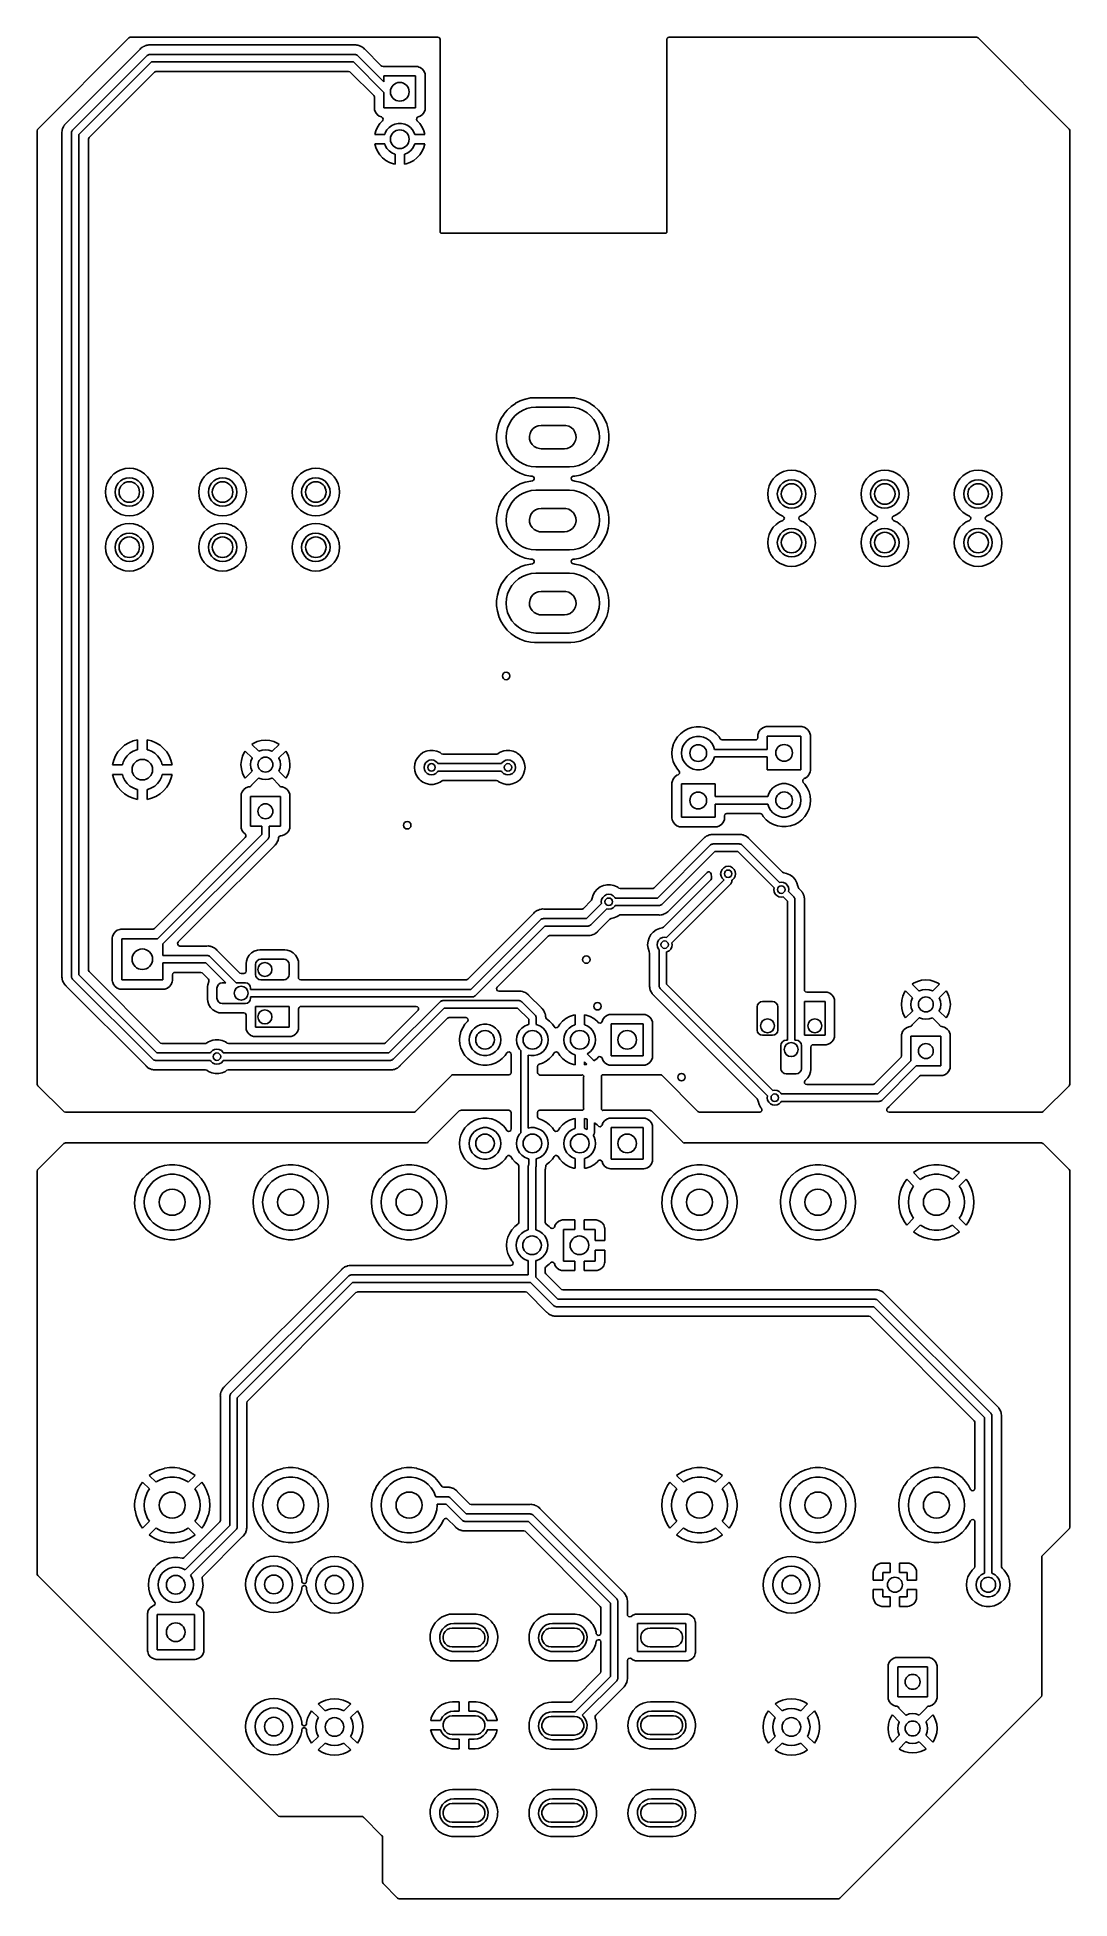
# Model space of a CAD drawing. Extents: x 4.53 to 6.71, y -5.98 to -2.05.
import ezdxf

# ---------------------------------------------------------------- set-up
doc = ezdxf.new("R2010")
doc.units = 0
doc.header["$MEASUREMENT"] = 0
doc.layers.add('BLACK', color=7, linetype='CONTINUOUS')

msp = doc.modelspace()

# ---------------------------------------------------------------- linework, layer by layer
at = {"layer": 'BLACK', "linetype": 'CONTINUOUS'}
for p, q in [((4.53198, -2.24387), (4.72419, -2.05167)), ((4.74768, -2.07547), (4.59161, -2.23154)), ((4.72419, -2.05167), (4.72664, -2.05033)), ((4.72664, -2.05033), (4.7277, -2.05022)), ((4.7277, -2.05022), (5.37593, -2.05022)), ((4.74789, -2.07525), (4.74768, -2.07547)), ((4.74948, -2.07346), (4.74789, -2.07525)), ((4.75145, -2.0721), (4.74948, -2.07346)), ((4.75169, -2.07192), (4.75145, -2.0721)), ((4.75357, -2.07044), (4.75169, -2.07192)), ((4.75394, -2.07028), (4.75357, -2.07044)), ((4.75472, -2.06984), (4.75394, -2.07028)), ((4.75505, -2.06961), (4.75472, -2.06984)), ((4.75729, -2.06876), (4.75505, -2.06961)), ((4.75757, -2.06864), (4.75729, -2.06876)), ((4.75975, -2.06766), (4.75757, -2.06864)), ((4.76015, -2.06759), (4.75975, -2.06766)), ((4.76101, -2.06735), (4.76015, -2.06759)), ((4.76139, -2.06721), (4.76101, -2.06735)), ((4.76376, -2.06692), (4.76139, -2.06721)), ((4.76406, -2.06687), (4.76376, -2.06692)), ((4.76641, -2.06644), (4.76406, -2.06687)), ((4.7688, -2.06659), (4.76641, -2.06644)), ((4.7691, -2.06659), (4.7688, -2.06659)), ((5.20019, -2.06659), (4.7691, -2.06659)), ((5.20049, -2.06659), (5.20019, -2.06659)), ((5.20288, -2.06644), (5.20049, -2.06659)), ((5.20493, -2.06682), (5.20288, -2.06644)), ((5.20523, -2.06687), (5.20493, -2.06682)), ((5.20553, -2.06692), (5.20523, -2.06687)), ((5.20791, -2.06721), (5.20553, -2.06692)), ((5.20828, -2.06735), (5.20791, -2.06721)), ((5.20915, -2.06759), (5.20828, -2.06735)), ((5.20954, -2.06766), (5.20915, -2.06759)), ((5.21172, -2.06864), (5.20954, -2.06766)), ((5.212, -2.06876), (5.21172, -2.06864)), ((5.21424, -2.06961), (5.212, -2.06876)), ((5.21452, -2.0698), (5.21424, -2.06961)), ((5.21424, -2.06961), (5.21424, -2.06961)), ((5.21457, -2.06984), (5.21452, -2.0698)), ((5.21535, -2.07028), (5.21457, -2.06984)), ((5.21572, -2.07044), (5.21535, -2.07028)), ((5.2176, -2.07192), (5.21572, -2.07044)), ((5.21784, -2.0721), (5.2176, -2.07192)), ((5.21981, -2.07346), (5.21784, -2.0721)), ((5.2214, -2.07525), (5.21981, -2.07346)), ((5.21981, -2.07346), (5.21981, -2.07346)), ((5.22161, -2.07547), (5.2214, -2.07525)), ((5.25657, -2.11043), (5.22161, -2.07547)), ((5.37593, -2.05022), (5.37861, -2.051)), ((5.37861, -2.051), (5.38044, -2.05312)), ((5.38044, -2.05312), (5.38089, -2.05518)), ((5.38089, -2.05518), (5.38089, -2.45884)), ((5.85927, -2.05518), (5.86006, -2.0525)), ((5.85927, -2.45994), (5.85927, -2.05518)), ((5.86006, -2.0525), (5.86217, -2.05066)), ((5.86217, -2.05066), (5.86423, -2.05022)), ((5.86423, -2.05022), (6.51246, -2.05022)), ((6.51246, -2.05022), (6.51514, -2.051)), ((6.51514, -2.051), (6.51597, -2.05167)), ((6.51597, -2.05167), (6.70817, -2.24387)), ((4.60506, -2.2464), (4.76254, -2.08892)), ((4.77137, -2.10236), (4.6185, -2.25523)), ((4.76254, -2.08892), (4.76366, -2.08822)), ((4.76366, -2.08822), (4.76469, -2.08739)), ((4.76469, -2.08739), (4.76513, -2.08729)), ((4.76513, -2.08729), (4.76551, -2.08706)), ((4.76551, -2.08706), (4.76682, -2.08691)), ((4.76682, -2.08691), (4.76811, -2.08661)), ((4.76811, -2.08661), (5.20118, -2.08661)), ((5.19792, -2.10236), (4.77137, -2.10236)), ((5.2622, -2.16665), (5.19792, -2.10236)), ((5.20118, -2.08661), (5.20247, -2.08691)), ((5.20247, -2.08691), (5.20378, -2.08706)), ((5.20378, -2.08706), (5.20416, -2.08729)), ((5.20416, -2.08729), (5.2046, -2.08739)), ((5.2046, -2.08739), (5.20563, -2.08822)), ((5.20563, -2.08822), (5.20675, -2.08892)), ((5.20675, -2.08892), (5.2622, -2.14438)), ((5.25762, -2.11123), (5.25657, -2.11043)), ((5.26032, -2.11187), (5.25762, -2.11123)), ((5.33105, -2.11187), (5.26029, -2.11187)), ((5.26029, -2.11187), (5.26032, -2.11187)), ((5.33343, -2.11213), (5.33105, -2.11187)), ((5.33613, -2.11313), (5.33343, -2.11213)), ((5.33883, -2.11414), (5.33613, -2.11313)), ((5.34344, -2.11759), (5.33883, -2.11414)), ((5.34689, -2.1222), (5.34344, -2.11759)), ((4.63998, -2.26207), (4.77821, -2.12383)), ((4.77821, -2.12383), (4.78066, -2.1225)), ((4.78066, -2.1225), (4.78172, -2.12238)), ((4.78172, -2.12238), (5.18757, -2.12238)), ((5.18757, -2.12238), (5.19025, -2.12317)), ((5.19025, -2.12317), (5.19108, -2.12383)), ((5.19108, -2.12383), (5.24073, -2.17349)), ((5.2622, -2.14438), (5.2622, -2.13189)), ((5.2622, -2.13189), (5.32913, -2.13189)), ((5.32913, -2.13189), (5.32913, -2.19882)), ((5.3489, -2.12759), (5.34689, -2.1222)), ((5.34689, -2.1222), (5.34689, -2.1222)), ((5.34915, -2.12997), (5.3489, -2.12759)), ((5.34915, -2.20073), (5.34915, -2.12997)), ((5.24073, -2.17349), (5.24207, -2.17594)), ((5.24207, -2.17594), (5.24219, -2.17699)), ((5.24219, -2.17699), (5.24219, -2.2006)), ((5.2622, -2.19882), (5.2622, -2.16665)), ((5.32913, -2.19882), (5.2622, -2.19882)), ((4.58642, -2.2378), (4.58598, -2.23858)), ((4.58658, -2.23743), (4.58642, -2.2378)), ((4.58806, -2.23555), (4.58658, -2.23743)), ((4.58824, -2.23531), (4.58806, -2.23555)), ((4.5896, -2.23334), (4.58824, -2.23531)), ((4.59139, -2.23175), (4.5896, -2.23334)), ((4.59161, -2.23154), (4.59139, -2.23175)), ((5.24219, -2.2006), (5.24219, -2.2006)), ((5.24219, -2.2006), (5.24219, -2.20073)), ((5.24219, -2.20073), (5.2422, -2.20087)), ((5.2422, -2.20087), (5.24244, -2.20312)), ((5.24244, -2.20312), (5.24445, -2.20851)), ((5.24445, -2.20851), (5.2479, -2.21312)), ((5.2479, -2.21312), (5.25251, -2.21657)), ((5.25333, -2.2324), (5.24849, -2.23982)), ((5.25251, -2.21657), (5.25251, -2.21657)), ((5.25251, -2.21657), (5.25251, -2.21657)), ((5.25251, -2.21657), (5.25706, -2.21827)), ((5.25898, -2.22627), (5.25333, -2.2324)), ((5.25706, -2.21827), (5.2593, -2.21994)), ((5.25968, -2.22529), (5.25898, -2.22627)), ((5.2593, -2.21994), (5.26027, -2.22256)), ((5.26027, -2.22256), (5.25968, -2.22529)), ((5.27328, -2.24049), (5.27894, -2.23637)), ((5.27894, -2.23637), (5.28533, -2.23353)), ((5.28533, -2.23353), (5.29217, -2.23207)), ((5.29217, -2.23207), (5.29917, -2.23207)), ((5.29917, -2.23207), (5.30601, -2.23353)), ((5.30601, -2.23353), (5.3124, -2.23637)), ((5.3124, -2.23637), (5.31806, -2.24049)), ((5.33113, -2.22377), (5.33144, -2.22099)), ((5.33236, -2.22627), (5.33113, -2.22377)), ((5.33144, -2.22099), (5.33321, -2.21882)), ((5.338, -2.2324), (5.33236, -2.22627)), ((5.33321, -2.21882), (5.33428, -2.21827)), ((5.33428, -2.21827), (5.33883, -2.21657)), ((5.34285, -2.23982), (5.338, -2.2324)), ((5.33883, -2.21657), (5.34344, -2.21312)), ((5.34344, -2.21312), (5.34689, -2.20851)), ((5.34689, -2.20851), (5.3489, -2.20312)), ((5.3489, -2.20312), (5.34915, -2.20073)), ((4.53053, -2.24738), (4.53132, -2.2447)), ((4.53053, -4.25852), (4.53053, -2.24738)), ((4.53132, -2.2447), (4.53198, -2.24387)), ((4.58301, -2.24792), (4.58258, -2.25027)), ((4.58258, -2.25027), (4.58273, -2.25266)), ((4.58273, -2.25266), (4.58274, -2.25296)), ((4.58274, -2.25296), (4.58274, -4.0305)), ((4.58306, -2.24762), (4.58301, -2.24792)), ((4.58335, -2.24524), (4.58306, -2.24762)), ((4.58349, -2.24487), (4.58335, -2.24524)), ((4.58373, -2.244), (4.58349, -2.24487)), ((4.5838, -2.24361), (4.58373, -2.244)), ((4.58479, -2.24143), (4.5838, -2.24361)), ((4.5849, -2.24115), (4.58479, -2.24143)), ((4.58575, -2.23891), (4.5849, -2.24115)), ((4.58598, -2.23858), (4.58575, -2.23891)), ((4.60276, -2.25197), (4.60305, -2.25068)), ((4.60276, -4.0315), (4.60276, -2.25197)), ((4.60305, -2.25068), (4.6032, -2.24937)), ((4.6032, -2.24937), (4.60344, -2.24899)), ((4.60344, -2.24899), (4.60354, -2.24855)), ((4.60354, -2.24855), (4.60436, -2.24752)), ((4.60436, -2.24752), (4.60506, -2.2464)), ((4.6185, -2.25523), (4.6185, -4.02823)), ((4.63852, -2.26558), (4.63931, -2.2629)), ((4.63852, -3.00968), (4.63852, -2.26558)), ((4.63931, -2.2629), (4.63998, -2.26207)), ((5.24493, -2.24793), (5.24305, -2.25535)), ((5.24305, -2.25535), (5.24305, -2.25535)), ((5.24305, -2.25535), (5.26392, -2.25535)), ((5.24305, -2.27535), (5.24493, -2.28277)), ((5.26392, -2.27535), (5.24305, -2.27535)), ((5.24849, -2.23982), (5.24493, -2.24793)), ((5.26392, -2.25535), (5.2651, -2.25174)), ((5.2651, -2.27897), (5.26392, -2.27535)), ((5.2651, -2.25174), (5.2686, -2.24568)), ((5.2686, -2.24568), (5.27328, -2.24049)), ((5.31806, -2.24049), (5.32274, -2.24568)), ((5.32274, -2.24568), (5.32624, -2.25174)), ((5.32624, -2.25174), (5.32741, -2.25535)), ((5.32741, -2.27535), (5.32624, -2.27897)), ((5.32741, -2.25535), (5.34829, -2.25535)), ((5.34829, -2.27535), (5.32741, -2.27535)), ((5.34641, -2.24793), (5.34285, -2.23982)), ((5.34829, -2.25535), (5.34641, -2.24793)), ((5.34641, -2.28277), (5.34829, -2.27535)), ((5.34829, -2.25535), (5.34829, -2.25535)), ((6.70817, -2.24387), (6.70951, -2.24633)), ((6.70951, -2.24633), (6.70963, -2.24738)), ((6.70963, -2.24738), (6.70963, -4.25852)), ((5.24493, -2.28277), (5.24849, -2.29089)), ((5.24849, -2.29089), (5.25333, -2.29831)), ((5.25333, -2.29831), (5.25933, -2.30482)), ((5.25933, -2.30482), (5.26633, -2.31027)), ((5.2686, -2.28502), (5.2651, -2.27897)), ((5.26633, -2.31027), (5.27412, -2.31448)), ((5.27328, -2.29022), (5.2686, -2.28502)), ((5.27894, -2.29434), (5.27328, -2.29022)), ((5.27412, -2.31448), (5.2825, -2.31736)), ((5.28533, -2.29718), (5.27894, -2.29434)), ((5.28567, -2.29725), (5.28533, -2.29718)), ((5.28567, -2.31789), (5.28567, -2.29725)), ((5.30601, -2.29718), (5.30567, -2.29725)), ((5.30567, -2.29725), (5.30567, -2.31789)), ((5.3124, -2.29434), (5.30601, -2.29718)), ((5.30884, -2.31736), (5.31722, -2.31448)), ((5.31806, -2.29022), (5.3124, -2.29434)), ((5.31722, -2.31448), (5.32501, -2.31027)), ((5.32274, -2.28502), (5.31806, -2.29022)), ((5.32624, -2.27897), (5.32274, -2.28502)), ((5.32501, -2.31027), (5.332, -2.30482)), ((5.332, -2.30482), (5.338, -2.29831)), ((5.338, -2.29831), (5.34285, -2.29089)), ((5.34285, -2.29089), (5.34641, -2.28277)), ((5.2825, -2.31736), (5.28567, -2.31789)), ((5.30567, -2.31789), (5.30884, -2.31736)), ((5.38081, -2.4597), (5.38074, -2.46008)), ((5.38074, -2.46008), (5.38081, -2.46046)), ((5.38089, -2.45884), (5.38081, -2.4597)), ((5.38081, -2.46046), (5.38087, -2.46116)), ((5.38087, -2.46116), (5.38105, -2.46183)), ((5.38105, -2.46183), (5.38112, -2.46221)), ((5.38112, -2.46221), (5.38126, -2.46245)), ((5.38126, -2.46245), (5.38144, -2.46266)), ((5.38144, -2.46266), (5.38177, -2.46286)), ((5.38177, -2.46286), (5.38248, -2.46335)), ((5.38248, -2.46335), (5.38278, -2.4636)), ((5.38278, -2.4636), (5.38278, -2.4636)), ((5.38278, -2.4636), (5.38278, -2.4636)), ((5.38278, -2.4636), (5.38278, -2.4636)), ((5.38278, -2.4636), (5.38304, -2.4637)), ((5.38304, -2.4637), (5.38331, -2.46375)), ((5.38331, -2.46375), (5.38369, -2.46368)), ((5.38331, -2.46375), (5.38331, -2.46374)), ((5.38331, -2.46374), (5.38331, -2.46375)), ((5.38369, -2.46368), (5.38455, -2.4636)), ((5.38455, -2.4636), (5.85451, -2.4636)), ((5.85451, -2.4636), (5.85537, -2.46368)), ((5.85537, -2.46368), (5.85575, -2.46375)), ((5.85575, -2.46375), (5.85613, -2.46368)), ((5.85575, -2.46375), (5.85575, -2.46374)), ((5.85575, -2.46374), (5.85575, -2.46375)), ((5.85613, -2.46368), (5.85683, -2.46362)), ((5.85683, -2.46362), (5.8575, -2.46344)), ((5.8575, -2.46344), (5.85788, -2.46337)), ((5.85788, -2.46337), (5.85812, -2.46323)), ((5.85788, -2.46337), (5.85788, -2.46337)), ((5.85812, -2.46323), (5.85833, -2.46305)), ((5.85833, -2.46305), (5.85853, -2.46272)), ((5.85833, -2.46305), (5.85833, -2.46305)), ((5.85853, -2.46272), (5.85902, -2.46201)), ((5.85902, -2.46201), (5.85927, -2.46171)), ((5.85935, -2.4608), (5.85927, -2.45994)), ((5.85927, -2.46171), (5.85937, -2.46145)), ((5.85927, -2.46171), (5.85927, -2.46171)), ((5.85941, -2.46118), (5.85935, -2.4608)), ((5.85937, -2.46145), (5.85941, -2.46118)), ((5.85941, -2.46118), (5.85941, -2.46118)), ((5.5397, -2.82271), (5.5307, -2.82906)), ((5.53984, -2.82261), (5.5397, -2.82271)), ((5.5397, -2.82271), (5.5397, -2.82271)), ((5.53999, -2.82253), (5.53984, -2.82261)), ((5.54977, -2.81746), (5.53999, -2.82253)), ((5.53999, -2.82253), (5.53999, -2.82253)), ((5.54992, -2.81738), (5.54977, -2.81746)), ((5.54977, -2.81746), (5.54977, -2.81746)), ((5.55008, -2.81733), (5.54992, -2.81738)), ((5.56046, -2.81364), (5.55008, -2.81733)), ((5.55008, -2.81733), (5.55008, -2.81733)), ((5.56062, -2.81358), (5.56046, -2.81364)), ((5.56046, -2.81364), (5.56046, -2.81364)), ((5.56079, -2.81355), (5.56062, -2.81358)), ((5.57158, -2.8113), (5.56079, -2.81355)), ((5.56079, -2.81355), (5.56079, -2.81355)), ((5.57174, -2.81127), (5.57158, -2.8113)), ((5.57158, -2.8113), (5.57158, -2.8113)), ((5.57191, -2.81126), (5.57174, -2.81127)), ((5.58015, -2.81069), (5.57191, -2.81126)), ((5.57191, -2.81126), (5.57191, -2.81126)), ((5.58024, -2.81069), (5.58015, -2.81069)), ((5.58015, -2.81069), (5.58015, -2.81069)), ((5.65677, -2.81069), (5.58024, -2.81069)), ((5.65686, -2.81069), (5.65677, -2.81069)), ((5.6651, -2.81126), (5.65686, -2.81069)), ((5.65686, -2.81069), (5.65686, -2.81069)), ((5.66527, -2.81127), (5.6651, -2.81126)), ((5.6651, -2.81126), (5.6651, -2.81126)), ((5.67639, -2.81358), (5.66527, -2.81127)), ((5.67654, -2.81364), (5.67639, -2.81358)), ((5.68659, -2.81721), (5.67654, -2.81364)), ((5.67654, -2.81364), (5.67654, -2.81364)), ((5.68709, -2.81738), (5.68659, -2.81721)), ((5.68724, -2.81746), (5.68709, -2.81738)), ((5.69702, -2.82253), (5.68724, -2.81746)), ((5.68724, -2.81746), (5.68724, -2.81746)), ((5.69717, -2.82261), (5.69702, -2.82253)), ((5.69702, -2.82253), (5.69702, -2.82253)), ((5.69731, -2.82271), (5.69717, -2.82261)), ((5.70631, -2.82906), (5.69731, -2.82271)), ((5.69731, -2.82271), (5.69731, -2.82271)), ((5.50462, -2.866), (5.50165, -2.87661)), ((5.50467, -2.86584), (5.50462, -2.866)), ((5.50462, -2.866), (5.50462, -2.866)), ((5.50474, -2.86568), (5.50467, -2.86584)), ((5.50913, -2.85558), (5.50474, -2.86568)), ((5.50474, -2.86568), (5.50474, -2.86568)), ((5.50919, -2.85542), (5.50913, -2.85558)), ((5.50913, -2.85558), (5.50913, -2.85558)), ((5.50928, -2.85528), (5.50919, -2.85542)), ((5.51501, -2.84586), (5.50928, -2.85528)), ((5.50928, -2.85528), (5.50928, -2.85528)), ((5.51509, -2.84572), (5.51501, -2.84586)), ((5.51501, -2.84586), (5.51501, -2.84586)), ((5.5152, -2.84559), (5.51509, -2.84572)), ((5.52215, -2.83704), (5.5152, -2.84559)), ((5.5152, -2.84559), (5.5152, -2.84559)), ((5.52226, -2.83691), (5.52215, -2.83704)), ((5.52215, -2.83704), (5.52215, -2.83704)), ((5.52238, -2.83679), (5.52226, -2.83691)), ((5.52239, -2.83679), (5.52238, -2.83679)), ((5.53044, -2.82927), (5.52239, -2.83679)), ((5.52316, -2.87424), (5.52694, -2.8651)), ((5.52694, -2.8651), (5.53211, -2.85667)), ((5.53056, -2.82916), (5.53044, -2.82927)), ((5.53044, -2.82927), (5.53044, -2.82927)), ((5.5307, -2.82906), (5.53056, -2.82916)), ((5.5307, -2.82906), (5.5307, -2.82906)), ((5.53211, -2.85667), (5.53853, -2.84916)), ((5.53853, -2.84916), (5.54605, -2.84274)), ((5.54605, -2.84274), (5.55447, -2.83757)), ((5.55447, -2.83757), (5.56361, -2.83379)), ((5.56361, -2.83379), (5.57322, -2.83148)), ((5.57322, -2.83148), (5.58307, -2.83071)), ((5.58307, -2.83071), (5.65394, -2.83071)), ((5.65394, -2.83071), (5.66379, -2.83148)), ((5.66379, -2.83148), (5.6734, -2.83379)), ((5.6734, -2.83379), (5.68253, -2.83757)), ((5.68253, -2.83757), (5.69096, -2.84274)), ((5.69096, -2.84274), (5.69848, -2.84916)), ((5.69848, -2.84916), (5.7049, -2.85667)), ((5.7049, -2.85667), (5.71006, -2.8651)), ((5.70645, -2.82916), (5.70631, -2.82906)), ((5.70631, -2.82906), (5.70631, -2.82906)), ((5.71475, -2.83691), (5.70645, -2.82916)), ((5.71006, -2.8651), (5.71385, -2.87424)), ((5.72191, -2.84572), (5.71475, -2.83691)), ((5.72781, -2.85542), (5.72191, -2.84572)), ((5.73234, -2.86584), (5.72781, -2.85542)), ((5.7354, -2.87677), (5.73234, -2.86584)), ((5.50008, -2.88785), (5.50006, -2.88802)), ((5.50006, -2.88802), (5.50006, -2.89938)), ((5.50006, -2.89938), (5.50008, -2.89955)), ((5.50158, -2.87694), (5.50008, -2.88785)), ((5.50008, -2.88785), (5.50008, -2.88785)), ((5.50008, -2.89955), (5.50008, -2.89955)), ((5.50008, -2.89955), (5.50158, -2.91046)), ((5.50161, -2.87677), (5.50158, -2.87694)), ((5.50158, -2.87694), (5.50158, -2.87694)), ((5.50165, -2.87661), (5.50161, -2.87677)), ((5.50165, -2.87661), (5.50165, -2.87661)), ((5.52008, -2.8937), (5.52085, -2.88385)), ((5.52085, -2.90355), (5.52008, -2.8937)), ((5.52085, -2.88385), (5.52316, -2.87424)), ((5.52316, -2.91317), (5.52085, -2.90355)), ((5.56934, -2.89216), (5.5705, -2.8861)), ((5.56973, -2.89831), (5.56934, -2.89216)), ((5.57163, -2.90418), (5.56973, -2.89831)), ((5.5705, -2.8861), (5.57312, -2.88052)), ((5.57494, -2.90939), (5.57163, -2.90418)), ((5.57312, -2.88052), (5.57705, -2.87576)), ((5.57705, -2.87576), (5.58204, -2.87214)), ((5.58204, -2.87214), (5.58778, -2.86987)), ((5.58778, -2.86987), (5.5939, -2.86909)), ((5.5939, -2.86909), (5.64311, -2.86909)), ((5.64311, -2.86909), (5.64619, -2.86929)), ((5.64619, -2.86929), (5.65217, -2.87082)), ((5.65217, -2.87082), (5.65757, -2.87379)), ((5.65757, -2.87379), (5.66207, -2.87802)), ((5.66207, -2.87802), (5.66537, -2.88322)), ((5.66651, -2.9013), (5.66389, -2.90689)), ((5.66537, -2.88322), (5.66728, -2.88909)), ((5.66767, -2.89525), (5.66651, -2.9013)), ((5.66728, -2.88909), (5.66767, -2.89525)), ((5.71385, -2.87424), (5.71615, -2.88385)), ((5.71615, -2.90355), (5.71385, -2.91317)), ((5.71615, -2.88385), (5.71693, -2.8937)), ((5.71693, -2.8937), (5.71615, -2.90355)), ((5.73695, -2.88802), (5.7354, -2.87677)), ((5.7354, -2.91063), (5.73695, -2.89938)), ((5.73695, -2.89938), (5.73695, -2.88802)), ((5.50158, -2.91046), (5.50158, -2.91046)), ((5.50158, -2.91046), (5.50161, -2.91063)), ((5.50161, -2.91063), (5.50165, -2.91079)), ((5.50165, -2.91079), (5.50165, -2.91079)), ((5.50165, -2.91079), (5.50462, -2.9214)), ((5.50462, -2.9214), (5.50462, -2.9214)), ((5.50462, -2.9214), (5.50467, -2.92156)), ((5.50467, -2.92156), (5.50474, -2.92172)), ((5.50474, -2.92172), (5.50474, -2.92172)), ((5.50474, -2.92172), (5.50913, -2.93183)), ((5.50913, -2.93183), (5.50913, -2.93183)), ((5.50913, -2.93183), (5.50919, -2.93198)), ((5.50919, -2.93198), (5.51509, -2.94168)), ((5.51509, -2.94168), (5.5152, -2.94182)), ((5.5152, -2.94182), (5.5152, -2.94182)), ((5.5152, -2.94182), (5.52215, -2.95036)), ((5.52694, -2.9223), (5.52316, -2.91317)), ((5.53211, -2.93073), (5.52694, -2.9223)), ((5.53853, -2.93824), (5.53211, -2.93073)), ((5.54605, -2.94466), (5.53853, -2.93824)), ((5.55447, -2.94983), (5.54605, -2.94466)), ((5.57943, -2.91361), (5.57494, -2.90939)), ((5.58484, -2.91658), (5.57943, -2.91361)), ((5.59081, -2.91811), (5.58484, -2.91658)), ((5.5939, -2.91831), (5.59081, -2.91811)), ((5.64311, -2.91831), (5.5939, -2.91831)), ((5.64923, -2.91753), (5.64311, -2.91831)), ((5.65496, -2.91526), (5.64923, -2.91753)), ((5.65995, -2.91164), (5.65496, -2.91526)), ((5.66389, -2.90689), (5.65995, -2.91164)), ((5.69096, -2.94466), (5.68253, -2.94983)), ((5.69848, -2.93824), (5.69096, -2.94466)), ((5.7049, -2.93073), (5.69848, -2.93824)), ((5.71006, -2.9223), (5.7049, -2.93073)), ((5.71385, -2.91317), (5.71006, -2.9223)), ((5.71475, -2.95049), (5.72191, -2.94168)), ((5.72191, -2.94168), (5.72781, -2.93198)), ((5.72781, -2.93198), (5.73234, -2.92156)), ((5.73234, -2.92156), (5.7354, -2.91063)), ((4.68132, -2.98457), (4.67762, -2.99251)), ((4.68634, -2.9774), (4.68132, -2.98457)), ((4.69253, -2.97121), (4.68634, -2.9774)), ((4.6997, -2.96619), (4.69253, -2.97121)), ((4.70533, -2.96357), (4.6997, -2.96619)), ((4.70763, -2.9625), (4.70533, -2.96357)), ((4.7061, -2.98622), (4.71179, -2.98265)), ((4.71608, -2.96023), (4.70763, -2.9625)), ((4.70763, -2.9625), (4.70763, -2.9625)), ((4.70763, -2.9625), (4.70763, -2.9625)), ((4.71179, -2.98265), (4.71813, -2.98043)), ((4.7248, -2.95947), (4.71608, -2.96023)), ((4.71813, -2.98043), (4.7248, -2.97968)), ((4.73352, -2.96023), (4.7248, -2.95947)), ((4.7248, -2.97968), (4.73148, -2.98043)), ((4.73148, -2.98043), (4.73782, -2.98265)), ((4.74145, -2.96235), (4.73352, -2.96023)), ((4.73782, -2.98265), (4.74351, -2.98622)), ((4.74198, -2.9625), (4.74145, -2.96235)), ((4.74591, -2.96433), (4.74198, -2.9625)), ((4.74991, -2.96619), (4.74591, -2.96433)), ((4.75708, -2.97121), (4.74991, -2.96619)), ((4.76327, -2.9774), (4.75708, -2.97121)), ((4.76829, -2.98457), (4.76327, -2.9774)), ((4.76327, -2.9774), (4.76327, -2.9774)), ((4.76327, -2.9774), (4.76327, -2.9774)), ((4.77199, -2.99251), (4.76829, -2.98457)), ((4.87817, -2.98457), (4.87447, -2.99251)), ((4.88319, -2.9774), (4.87817, -2.98457)), ((4.88938, -2.97121), (4.88319, -2.9774)), ((4.89655, -2.96619), (4.88938, -2.97121)), ((4.90218, -2.96357), (4.89655, -2.96619)), ((4.90448, -2.9625), (4.90218, -2.96357)), ((4.90295, -2.98622), (4.90864, -2.98265)), ((4.91293, -2.96023), (4.90448, -2.9625)), ((4.90448, -2.9625), (4.90448, -2.9625)), ((4.90448, -2.9625), (4.90448, -2.9625)), ((4.90864, -2.98265), (4.91498, -2.98043)), ((4.92165, -2.95947), (4.91293, -2.96023)), ((4.91498, -2.98043), (4.92165, -2.97968)), ((4.93037, -2.96023), (4.92165, -2.95947)), ((4.92165, -2.97968), (4.92833, -2.98043)), ((4.92833, -2.98043), (4.93467, -2.98265)), ((4.9383, -2.96235), (4.93037, -2.96023)), ((4.93467, -2.98265), (4.94036, -2.98622)), ((4.93883, -2.9625), (4.9383, -2.96235)), ((4.94276, -2.96433), (4.93883, -2.9625)), ((4.94676, -2.96619), (4.94276, -2.96433)), ((4.95393, -2.97121), (4.94676, -2.96619)), ((4.96012, -2.9774), (4.95393, -2.97121)), ((4.96514, -2.98457), (4.96012, -2.9774)), ((4.96012, -2.9774), (4.96012, -2.9774)), ((4.96012, -2.9774), (4.96012, -2.9774)), ((4.96884, -2.99251), (4.96514, -2.98457)), ((5.07502, -2.98457), (5.07132, -2.99251)), ((5.08004, -2.9774), (5.07502, -2.98457)), ((5.08623, -2.97121), (5.08004, -2.9774)), ((5.0934, -2.96619), (5.08623, -2.97121)), ((5.09903, -2.96357), (5.0934, -2.96619)), ((5.10133, -2.9625), (5.09903, -2.96357)), ((5.0998, -2.98622), (5.10549, -2.98265)), ((5.10978, -2.96023), (5.10133, -2.9625)), ((5.10133, -2.9625), (5.10133, -2.9625)), ((5.10133, -2.9625), (5.10133, -2.9625)), ((5.10549, -2.98265), (5.11183, -2.98043)), ((5.1185, -2.95947), (5.10978, -2.96023)), ((5.11183, -2.98043), (5.1185, -2.97968)), ((5.12722, -2.96023), (5.1185, -2.95947)), ((5.1185, -2.97968), (5.12518, -2.98043)), ((5.12518, -2.98043), (5.13152, -2.98265)), ((5.13515, -2.96235), (5.12722, -2.96023)), ((5.13152, -2.98265), (5.13721, -2.98622)), ((5.13568, -2.9625), (5.13515, -2.96235)), ((5.13961, -2.96433), (5.13568, -2.9625)), ((5.14361, -2.96619), (5.13961, -2.96433)), ((5.15078, -2.97121), (5.14361, -2.96619)), ((5.15697, -2.9774), (5.15078, -2.97121)), ((5.16199, -2.98457), (5.15697, -2.9774)), ((5.15697, -2.9774), (5.15697, -2.9774)), ((5.15697, -2.9774), (5.15697, -2.9774)), ((5.16569, -2.99251), (5.16199, -2.98457)), ((5.52215, -2.95036), (5.52215, -2.95036)), ((5.52215, -2.95036), (5.52226, -2.95049)), ((5.52226, -2.95049), (5.53056, -2.95824)), ((5.53056, -2.95824), (5.5307, -2.95834)), ((5.5307, -2.95834), (5.5307, -2.95834)), ((5.5307, -2.95834), (5.53229, -2.95947)), ((5.53229, -2.95947), (5.53984, -2.96479)), ((5.53984, -2.96479), (5.54992, -2.97002)), ((5.54992, -2.97002), (5.56062, -2.97382)), ((5.56361, -2.95361), (5.55447, -2.94983)), ((5.56062, -2.97382), (5.57174, -2.97613)), ((5.57322, -2.95592), (5.56361, -2.95361)), ((5.57174, -2.97613), (5.57484, -2.97634)), ((5.58307, -2.95669), (5.57322, -2.95592)), ((5.57484, -2.97634), (5.57494, -2.97635)), ((5.57494, -2.97635), (5.57756, -2.97732)), ((5.57756, -2.97732), (5.57924, -2.97955)), ((5.57945, -2.98234), (5.57812, -2.9848)), ((5.57924, -2.97955), (5.57945, -2.98234)), ((5.65394, -2.95669), (5.58307, -2.95669)), ((5.66379, -2.95592), (5.65394, -2.95669)), ((5.65756, -2.98026), (5.65889, -2.9778)), ((5.65777, -2.98305), (5.65756, -2.98026)), ((5.65945, -2.98528), (5.65777, -2.98305)), ((5.65889, -2.9778), (5.66134, -2.97646)), ((5.66134, -2.97646), (5.66207, -2.97635)), ((5.66207, -2.97635), (5.66527, -2.97613)), ((5.6734, -2.95361), (5.66379, -2.95592)), ((5.66527, -2.97613), (5.67639, -2.97382)), ((5.68253, -2.94983), (5.6734, -2.95361)), ((5.67639, -2.97382), (5.68709, -2.97002)), ((5.68709, -2.97002), (5.69717, -2.96479)), ((5.69717, -2.96479), (5.70645, -2.95824)), ((5.70645, -2.95824), (5.71475, -2.95049)), ((6.08398, -2.9815), (6.07896, -2.98867)), ((6.09017, -2.97532), (6.08398, -2.9815)), ((6.09734, -2.9703), (6.09017, -2.97532)), ((6.10289, -2.96771), (6.09734, -2.9703)), ((6.10527, -2.9666), (6.10289, -2.96771)), ((6.11372, -2.96433), (6.10527, -2.9666)), ((6.10527, -2.9666), (6.10527, -2.9666)), ((6.10527, -2.9666), (6.10527, -2.9666)), ((6.10942, -2.98675), (6.11577, -2.98453)), ((6.12244, -2.96357), (6.11372, -2.96433)), ((6.11577, -2.98453), (6.12244, -2.98378)), ((6.13116, -2.96433), (6.12244, -2.96357)), ((6.12244, -2.98378), (6.12912, -2.98453)), ((6.12912, -2.98453), (6.13546, -2.98675)), ((6.13811, -2.96619), (6.13116, -2.96433)), ((6.13961, -2.9666), (6.13811, -2.96619)), ((6.14477, -2.969), (6.13961, -2.9666)), ((6.14755, -2.9703), (6.14477, -2.969)), ((6.15472, -2.97532), (6.14755, -2.9703)), ((6.1609, -2.9815), (6.15472, -2.97532)), ((6.16437, -2.98646), (6.1609, -2.9815)), ((6.28083, -2.9815), (6.27581, -2.98867)), ((6.28702, -2.97532), (6.28083, -2.9815)), ((6.29419, -2.9703), (6.28702, -2.97532)), ((6.29974, -2.96771), (6.29419, -2.9703)), ((6.30212, -2.9666), (6.29974, -2.96771)), ((6.31057, -2.96433), (6.30212, -2.9666)), ((6.30212, -2.9666), (6.30212, -2.9666)), ((6.30212, -2.9666), (6.30212, -2.9666)), ((6.30627, -2.98675), (6.31262, -2.98453)), ((6.31929, -2.96357), (6.31057, -2.96433)), ((6.31262, -2.98453), (6.31929, -2.98378)), ((6.32801, -2.96433), (6.31929, -2.96357)), ((6.31929, -2.98378), (6.32597, -2.98453)), ((6.32597, -2.98453), (6.33231, -2.98675)), ((6.33496, -2.96619), (6.32801, -2.96433)), ((6.33646, -2.9666), (6.33496, -2.96619)), ((6.34162, -2.969), (6.33646, -2.9666)), ((6.3444, -2.9703), (6.34162, -2.969)), ((6.35157, -2.97532), (6.3444, -2.9703)), ((6.35775, -2.9815), (6.35157, -2.97532)), ((6.36122, -2.98646), (6.35775, -2.9815)), ((6.47768, -2.9815), (6.47266, -2.98867)), ((6.48387, -2.97532), (6.47768, -2.9815)), ((6.49104, -2.9703), (6.48387, -2.97532)), ((6.49659, -2.96771), (6.49104, -2.9703)), ((6.49897, -2.9666), (6.49659, -2.96771)), ((6.50742, -2.96433), (6.49897, -2.9666)), ((6.49897, -2.9666), (6.49897, -2.9666)), ((6.49897, -2.9666), (6.49897, -2.9666)), ((6.50313, -2.98675), (6.50947, -2.98453)), ((6.51614, -2.96357), (6.50742, -2.96433)), ((6.50947, -2.98453), (6.51614, -2.98378)), ((6.52486, -2.96433), (6.51614, -2.96357)), ((6.51614, -2.98378), (6.52282, -2.98453)), ((6.52282, -2.98453), (6.52916, -2.98675)), ((6.53181, -2.96619), (6.52486, -2.96433)), ((6.53331, -2.9666), (6.53181, -2.96619)), ((6.53847, -2.969), (6.53331, -2.9666)), ((6.54125, -2.9703), (6.53847, -2.969)), ((6.54842, -2.97532), (6.54125, -2.9703)), ((6.55461, -2.9815), (6.54842, -2.97532)), ((6.55807, -2.98646), (6.55461, -2.9815)), ((4.63852, -3.12615), (4.63852, -3.00968)), ((4.67536, -3.00096), (4.67459, -3.00968)), ((4.67459, -3.00968), (4.67536, -3.0184)), ((4.67762, -2.99251), (4.67536, -3.00096)), ((4.67536, -3.0184), (4.67645, -3.0225)), ((4.67645, -3.0225), (4.67762, -3.02685)), ((4.6948, -3.00968), (4.69556, -3.003)), ((4.69556, -3.01635), (4.6948, -3.00968)), ((4.69556, -3.003), (4.69777, -2.99666)), ((4.69777, -3.02269), (4.69556, -3.01635)), ((4.69777, -2.99666), (4.70135, -2.99097)), ((4.70135, -3.02838), (4.69777, -3.02269)), ((4.70135, -2.99097), (4.7061, -2.98622)), ((4.74351, -2.98622), (4.74826, -2.99097)), ((4.74826, -2.99097), (4.75183, -2.99666)), ((4.75183, -3.02269), (4.74826, -3.02838)), ((4.75183, -2.99666), (4.75405, -3.003)), ((4.75405, -3.01635), (4.75183, -3.02269)), ((4.75405, -3.003), (4.7548, -3.00968)), ((4.7548, -3.00968), (4.75405, -3.01635)), ((4.77425, -3.00096), (4.77199, -2.99251)), ((4.77199, -3.02685), (4.77425, -3.0184)), ((4.77501, -3.00968), (4.77425, -3.00096)), ((4.77425, -3.0184), (4.77501, -3.00968)), ((4.77501, -3.00968), (4.77501, -3.00968)), ((4.87221, -3.00096), (4.87144, -3.00968)), ((4.87144, -3.00968), (4.87221, -3.0184)), ((4.87447, -2.99251), (4.87221, -3.00096)), ((4.87221, -3.0184), (4.8733, -3.0225)), ((4.8733, -3.0225), (4.87447, -3.02685)), ((4.89165, -3.00968), (4.89241, -3.003)), ((4.89241, -3.01635), (4.89165, -3.00968)), ((4.89241, -3.003), (4.89462, -2.99666)), ((4.89462, -3.02269), (4.89241, -3.01635)), ((4.89462, -2.99666), (4.8982, -2.99097)), ((4.8982, -3.02838), (4.89462, -3.02269)), ((4.8982, -2.99097), (4.90295, -2.98622)), ((4.94036, -2.98622), (4.94511, -2.99097)), ((4.94511, -2.99097), (4.94868, -2.99666)), ((4.94868, -3.02269), (4.94511, -3.02838)), ((4.94868, -2.99666), (4.9509, -3.003)), ((4.9509, -3.01635), (4.94868, -3.02269)), ((4.9509, -3.003), (4.95165, -3.00968)), ((4.95165, -3.00968), (4.9509, -3.01635)), ((4.9711, -3.00096), (4.96884, -2.99251)), ((4.96884, -3.02685), (4.9711, -3.0184)), ((4.97186, -3.00968), (4.9711, -3.00096)), ((4.9711, -3.0184), (4.97186, -3.00968)), ((4.97186, -3.00968), (4.97186, -3.00968)), ((5.06906, -3.00096), (5.06829, -3.00968)), ((5.06829, -3.00968), (5.06906, -3.0184)), ((5.07132, -2.99251), (5.06906, -3.00096)), ((5.06906, -3.0184), (5.07015, -3.0225)), ((5.07015, -3.0225), (5.07132, -3.02685)), ((5.0885, -3.00968), (5.08926, -3.003)), ((5.08926, -3.01635), (5.0885, -3.00968)), ((5.08926, -3.003), (5.09147, -2.99666)), ((5.09147, -3.02269), (5.08926, -3.01635)), ((5.09147, -2.99666), (5.09505, -2.99097)), ((5.09505, -3.02838), (5.09147, -3.02269)), ((5.09505, -2.99097), (5.0998, -2.98622)), ((5.13721, -2.98622), (5.14196, -2.99097)), ((5.14196, -2.99097), (5.14553, -2.99666)), ((5.14553, -3.02269), (5.14196, -3.02838)), ((5.14553, -2.99666), (5.14775, -3.003)), ((5.14775, -3.01635), (5.14553, -3.02269)), ((5.14775, -3.003), (5.1485, -3.00968)), ((5.1485, -3.00968), (5.14775, -3.01635)), ((5.16795, -3.00096), (5.16569, -2.99251)), ((5.16569, -3.02685), (5.16795, -3.0184)), ((5.16871, -3.00968), (5.16795, -3.00096)), ((5.16795, -3.0184), (5.16871, -3.00968)), ((5.51501, -3.02106), (5.50928, -3.03047)), ((5.51509, -3.02091), (5.51501, -3.02106)), ((5.51501, -3.02106), (5.51501, -3.02106)), ((5.5152, -3.02078), (5.51509, -3.02091)), ((5.52215, -3.01224), (5.5152, -3.02078)), ((5.5152, -3.02078), (5.5152, -3.02078)), ((5.52226, -3.01211), (5.52215, -3.01224)), ((5.52215, -3.01224), (5.52215, -3.01224)), ((5.52238, -3.01199), (5.52226, -3.01211)), ((5.52239, -3.01199), (5.52238, -3.01199)), ((5.53044, -3.00447), (5.52239, -3.01199)), ((5.53056, -3.00435), (5.53044, -3.00447)), ((5.53044, -3.00447), (5.53044, -3.00447)), ((5.5307, -3.00426), (5.53056, -3.00435)), ((5.5397, -2.9979), (5.5307, -3.00426)), ((5.5307, -3.00426), (5.5307, -3.00426)), ((5.53853, -3.02436), (5.54605, -3.01794)), ((5.53984, -2.99781), (5.5397, -2.9979)), ((5.5397, -2.9979), (5.5397, -2.9979)), ((5.53999, -2.99773), (5.53984, -2.99781)), ((5.54977, -2.99266), (5.53999, -2.99773)), ((5.53999, -2.99773), (5.53999, -2.99773)), ((5.54605, -3.01794), (5.55447, -3.01277)), ((5.54992, -2.99258), (5.54977, -2.99266)), ((5.54977, -2.99266), (5.54977, -2.99266)), ((5.55008, -2.99252), (5.54992, -2.99258)), ((5.56046, -2.98883), (5.55008, -2.99252)), ((5.55008, -2.99252), (5.55008, -2.99252)), ((5.55447, -3.01277), (5.56361, -3.00899)), ((5.56062, -2.98878), (5.56046, -2.98883)), ((5.56046, -2.98883), (5.56046, -2.98883)), ((5.56079, -2.98874), (5.56062, -2.98878)), ((5.57158, -2.9865), (5.56079, -2.98874)), ((5.56079, -2.98874), (5.56079, -2.98874)), ((5.56361, -3.00899), (5.57322, -3.00668)), ((5.57174, -2.98647), (5.57158, -2.9865)), ((5.57158, -2.9865), (5.57158, -2.9865)), ((5.57191, -2.98646), (5.57174, -2.98647)), ((5.57494, -2.98625), (5.57191, -2.98646)), ((5.57191, -2.98646), (5.57191, -2.98646)), ((5.57322, -3.00668), (5.58307, -3.00591)), ((5.57567, -2.98614), (5.57494, -2.98625)), ((5.57812, -2.9848), (5.57567, -2.98614)), ((5.58307, -3.00591), (5.65394, -3.00591)), ((5.65394, -3.00591), (5.66379, -3.00668)), ((5.66207, -2.98625), (5.65945, -2.98528)), ((5.6628, -2.9863), (5.66207, -2.98625)), ((5.6651, -2.98646), (5.6628, -2.9863)), ((5.66379, -3.00668), (5.6734, -3.00899)), ((5.66527, -2.98647), (5.6651, -2.98646)), ((5.6651, -2.98646), (5.6651, -2.98646)), ((5.67639, -2.98878), (5.66527, -2.98647)), ((5.6734, -3.00899), (5.68253, -3.01277)), ((5.67654, -2.98883), (5.67639, -2.98878)), ((5.68659, -2.9924), (5.67654, -2.98883)), ((5.67654, -2.98883), (5.67654, -2.98883)), ((5.68253, -3.01277), (5.69096, -3.01794)), ((5.68709, -2.99258), (5.68659, -2.9924)), ((5.68724, -2.99266), (5.68709, -2.99258)), ((5.69702, -2.99773), (5.68724, -2.99266)), ((5.68724, -2.99266), (5.68724, -2.99266)), ((5.69096, -3.01794), (5.69848, -3.02436)), ((5.69717, -2.99781), (5.69702, -2.99773)), ((5.69702, -2.99773), (5.69702, -2.99773)), ((5.69731, -2.9979), (5.69717, -2.99781)), ((5.70631, -3.00426), (5.69731, -2.9979)), ((5.69731, -2.9979), (5.69731, -2.9979)), ((5.70645, -3.00435), (5.70631, -3.00426)), ((5.70631, -3.00426), (5.70631, -3.00426)), ((5.70657, -3.00447), (5.70645, -3.00435)), ((5.71215, -3.00968), (5.70657, -3.00447)), ((5.70657, -3.00447), (5.70657, -3.00447)), ((5.71475, -3.01211), (5.71215, -3.00968)), ((5.71485, -3.01224), (5.71475, -3.01211)), ((5.71987, -3.0184), (5.71485, -3.01224)), ((5.71485, -3.01224), (5.71485, -3.01224)), ((5.72191, -3.02091), (5.71987, -3.0184)), ((5.72781, -3.03062), (5.72191, -3.02091)), ((6.07299, -3.00506), (6.07223, -3.01378)), ((6.07223, -3.01378), (6.07299, -3.0225)), ((6.07526, -2.99661), (6.07299, -3.00506)), ((6.07299, -3.0225), (6.07416, -3.02685)), ((6.07896, -2.98867), (6.07526, -2.99661)), ((6.09244, -3.01378), (6.09319, -3.0071)), ((6.09319, -3.02046), (6.09244, -3.01378)), ((6.09319, -3.0071), (6.09541, -3.00076)), ((6.09541, -3.0268), (6.09319, -3.02046)), ((6.09541, -3.00076), (6.09899, -2.99507)), ((6.09899, -2.99507), (6.10374, -2.99032)), ((6.10374, -2.99032), (6.10942, -2.98675)), ((6.13546, -2.98675), (6.14115, -2.99032)), ((6.14115, -2.99032), (6.1459, -2.99507)), ((6.1459, -2.99507), (6.14947, -3.00076)), ((6.14947, -3.00076), (6.15169, -3.0071)), ((6.15169, -3.02046), (6.14947, -3.0268)), ((6.15169, -3.0071), (6.15244, -3.01378)), ((6.15244, -3.01378), (6.15169, -3.02046)), ((6.16592, -2.98867), (6.16437, -2.98646)), ((6.16962, -2.99661), (6.16592, -2.98867)), ((6.17079, -3.00096), (6.16962, -2.99661)), ((6.16962, -3.03095), (6.17189, -3.0225)), ((6.1717, -3.00435), (6.17079, -3.00096)), ((6.17189, -3.00506), (6.1717, -3.00435)), ((6.17265, -3.01378), (6.17189, -3.00506)), ((6.17189, -3.0225), (6.17265, -3.01378)), ((6.26984, -3.00506), (6.26908, -3.01378)), ((6.26908, -3.01378), (6.26984, -3.0225)), ((6.27211, -2.99661), (6.26984, -3.00506)), ((6.26984, -3.0225), (6.27101, -3.02685)), ((6.27581, -2.98867), (6.27211, -2.99661)), ((6.28929, -3.01378), (6.29004, -3.0071)), ((6.29004, -3.02046), (6.28929, -3.01378)), ((6.29004, -3.0071), (6.29226, -3.00076)), ((6.29226, -3.0268), (6.29004, -3.02046)), ((6.29226, -3.00076), (6.29584, -2.99507)), ((6.29584, -2.99507), (6.30059, -2.99032)), ((6.30059, -2.99032), (6.30627, -2.98675)), ((6.33231, -2.98675), (6.338, -2.99032)), ((6.338, -2.99032), (6.34275, -2.99507)), ((6.34275, -2.99507), (6.34632, -3.00076)), ((6.34632, -3.00076), (6.34854, -3.0071)), ((6.34854, -3.02046), (6.34632, -3.0268)), ((6.34854, -3.0071), (6.34929, -3.01378)), ((6.34929, -3.01378), (6.34854, -3.02046)), ((6.36278, -2.98867), (6.36122, -2.98646)), ((6.36647, -2.99661), (6.36278, -2.98867)), ((6.36764, -3.00096), (6.36647, -2.99661)), ((6.36647, -3.03095), (6.36874, -3.0225)), ((6.36855, -3.00435), (6.36764, -3.00096)), ((6.36874, -3.00506), (6.36855, -3.00435)), ((6.3695, -3.01378), (6.36874, -3.00506)), ((6.36874, -3.0225), (6.3695, -3.01378)), ((6.46669, -3.00506), (6.46593, -3.01378)), ((6.46593, -3.01378), (6.46669, -3.0225)), ((6.46896, -2.99661), (6.46669, -3.00506)), ((6.46669, -3.0225), (6.46786, -3.02685)), ((6.47266, -2.98867), (6.46896, -2.99661)), ((6.48614, -3.01378), (6.48689, -3.0071)), ((6.48689, -3.02046), (6.48614, -3.01378)), ((6.48689, -3.0071), (6.48911, -3.00076)), ((6.48911, -3.0268), (6.48689, -3.02046)), ((6.48911, -3.00076), (6.49269, -2.99507)), ((6.49269, -2.99507), (6.49744, -2.99032)), ((6.49744, -2.99032), (6.50313, -2.98675)), ((6.52916, -2.98675), (6.53485, -2.99032)), ((6.53485, -2.99032), (6.5396, -2.99507)), ((6.5396, -2.99507), (6.54317, -3.00076)), ((6.54317, -3.00076), (6.54539, -3.0071)), ((6.54539, -3.02046), (6.54317, -3.0268)), ((6.54539, -3.0071), (6.54614, -3.01378)), ((6.54614, -3.01378), (6.54539, -3.02046)), ((6.55963, -2.98867), (6.55807, -2.98646)), ((6.56332, -2.99661), (6.55963, -2.98867)), ((6.56449, -3.00096), (6.56332, -2.99661)), ((6.56332, -3.03095), (6.56559, -3.0225)), ((6.5654, -3.00435), (6.56449, -3.00096)), ((6.56559, -3.00506), (6.5654, -3.00435)), ((6.56635, -3.01378), (6.56559, -3.00506)), ((6.56559, -3.0225), (6.56635, -3.01378)), ((4.67762, -3.02685), (4.67953, -3.03095)), ((4.67953, -3.03095), (4.68132, -3.03478)), ((4.68132, -3.03478), (4.68634, -3.04195)), ((4.68634, -3.04195), (4.69253, -3.04814)), ((4.69253, -3.04814), (4.6997, -3.05316)), ((4.6997, -3.05316), (4.6997, -3.05316)), ((4.6997, -3.05316), (4.6997, -3.05316)), ((4.6997, -3.05316), (4.70763, -3.05686)), ((4.7061, -3.03313), (4.70135, -3.02838)), ((4.71179, -3.03671), (4.7061, -3.03313)), ((4.70763, -3.05686), (4.71357, -3.05845)), ((4.71813, -3.03893), (4.71179, -3.03671)), ((4.71357, -3.05845), (4.71608, -3.05913)), ((4.71608, -3.05913), (4.71608, -3.05913)), ((4.71608, -3.05913), (4.71608, -3.05913)), ((4.71608, -3.05913), (4.7248, -3.05989)), ((4.7248, -3.03968), (4.71813, -3.03893)), ((4.73148, -3.03893), (4.7248, -3.03968)), ((4.7248, -3.05989), (4.73352, -3.05913)), ((4.73782, -3.03671), (4.73148, -3.03893)), ((4.73352, -3.05913), (4.74198, -3.05686)), ((4.74351, -3.03313), (4.73782, -3.03671)), ((4.74198, -3.05686), (4.74991, -3.05316)), ((4.74826, -3.02838), (4.74351, -3.03313)), ((4.74991, -3.05316), (4.75708, -3.04814)), ((4.75708, -3.04814), (4.76327, -3.04195)), ((4.76327, -3.04195), (4.76829, -3.03478)), ((4.76829, -3.03478), (4.77199, -3.02685)), ((4.87447, -3.02685), (4.87638, -3.03095)), ((4.87638, -3.03095), (4.87817, -3.03478)), ((4.87817, -3.03478), (4.88319, -3.04195)), ((4.88319, -3.04195), (4.88938, -3.04814)), ((4.88938, -3.04814), (4.89655, -3.05316)), ((4.89655, -3.05316), (4.89655, -3.05316)), ((4.89655, -3.05316), (4.89655, -3.05316)), ((4.89655, -3.05316), (4.90448, -3.05686)), ((4.90295, -3.03313), (4.8982, -3.02838)), ((4.90864, -3.03671), (4.90295, -3.03313)), ((4.90448, -3.05686), (4.91042, -3.05845)), ((4.91498, -3.03893), (4.90864, -3.03671)), ((4.91042, -3.05845), (4.91293, -3.05913)), ((4.91293, -3.05913), (4.91293, -3.05913)), ((4.91293, -3.05913), (4.91293, -3.05913)), ((4.91293, -3.05913), (4.92165, -3.05989)), ((4.92165, -3.03968), (4.91498, -3.03893)), ((4.92833, -3.03893), (4.92165, -3.03968)), ((4.92165, -3.05989), (4.93037, -3.05913)), ((4.93467, -3.03671), (4.92833, -3.03893)), ((4.93037, -3.05913), (4.93883, -3.05686)), ((4.94036, -3.03313), (4.93467, -3.03671)), ((4.93883, -3.05686), (4.94676, -3.05316)), ((4.94511, -3.02838), (4.94036, -3.03313)), ((4.94676, -3.05316), (4.95393, -3.04814)), ((4.95393, -3.04814), (4.96012, -3.04195)), ((4.96012, -3.04195), (4.96514, -3.03478)), ((4.96514, -3.03478), (4.96884, -3.02685)), ((5.07132, -3.02685), (5.07323, -3.03095)), ((5.07323, -3.03095), (5.07502, -3.03478)), ((5.07502, -3.03478), (5.08004, -3.04195)), ((5.08004, -3.04195), (5.08623, -3.04814)), ((5.08623, -3.04814), (5.0934, -3.05316)), ((5.0934, -3.05316), (5.0934, -3.05316)), ((5.0934, -3.05316), (5.0934, -3.05316)), ((5.0934, -3.05316), (5.10133, -3.05686)), ((5.0998, -3.03313), (5.09505, -3.02838)), ((5.10549, -3.03671), (5.0998, -3.03313)), ((5.10133, -3.05686), (5.10727, -3.05845)), ((5.11183, -3.03893), (5.10549, -3.03671)), ((5.10727, -3.05845), (5.10978, -3.05913)), ((5.10978, -3.05913), (5.10978, -3.05913)), ((5.10978, -3.05913), (5.10978, -3.05913)), ((5.10978, -3.05913), (5.1185, -3.05989)), ((5.1185, -3.03968), (5.11183, -3.03893)), ((5.12518, -3.03893), (5.1185, -3.03968)), ((5.1185, -3.05989), (5.12722, -3.05913)), ((5.13152, -3.03671), (5.12518, -3.03893)), ((5.12722, -3.05913), (5.13568, -3.05686)), ((5.13721, -3.03313), (5.13152, -3.03671)), ((5.13568, -3.05686), (5.14361, -3.05316)), ((5.14196, -3.02838), (5.13721, -3.03313)), ((5.14361, -3.05316), (5.15078, -3.04814)), ((5.15078, -3.04814), (5.15697, -3.04195)), ((5.15697, -3.04195), (5.16199, -3.03478)), ((5.16199, -3.03478), (5.16569, -3.02685)), ((5.50008, -3.06305), (5.50006, -3.06322)), ((5.50158, -3.05214), (5.50008, -3.06305)), ((5.50008, -3.06305), (5.50008, -3.06305)), ((5.50161, -3.05197), (5.50158, -3.05214)), ((5.50158, -3.05214), (5.50158, -3.05214)), ((5.50165, -3.05181), (5.50161, -3.05197)), ((5.50462, -3.0412), (5.50165, -3.05181)), ((5.50165, -3.05181), (5.50165, -3.05181)), ((5.50467, -3.04103), (5.50462, -3.0412)), ((5.50462, -3.0412), (5.50462, -3.0412)), ((5.50474, -3.04088), (5.50467, -3.04103)), ((5.50913, -3.03077), (5.50474, -3.04088)), ((5.50474, -3.04088), (5.50474, -3.04088)), ((5.50919, -3.03062), (5.50913, -3.03077)), ((5.50913, -3.03077), (5.50913, -3.03077)), ((5.50928, -3.03047), (5.50919, -3.03062)), ((5.50928, -3.03047), (5.50928, -3.03047)), ((5.52008, -3.0689), (5.52085, -3.05904)), ((5.52085, -3.05904), (5.52316, -3.04943)), ((5.52316, -3.04943), (5.52694, -3.0403)), ((5.52694, -3.0403), (5.53211, -3.03187)), ((5.53211, -3.03187), (5.53853, -3.02436)), ((5.56934, -3.06735), (5.5705, -3.06129)), ((5.5705, -3.06129), (5.57312, -3.05571)), ((5.57312, -3.05571), (5.57705, -3.05096)), ((5.57705, -3.05096), (5.58204, -3.04733)), ((5.58204, -3.04733), (5.58778, -3.04506)), ((5.58778, -3.04506), (5.5939, -3.04429)), ((5.5939, -3.04429), (5.64311, -3.04429)), ((5.64311, -3.04429), (5.64619, -3.04449)), ((5.64619, -3.04449), (5.65217, -3.04602)), ((5.65217, -3.04602), (5.65757, -3.04899)), ((5.65757, -3.04899), (5.66207, -3.05321)), ((5.66207, -3.05321), (5.66537, -3.05842)), ((5.66537, -3.05842), (5.66728, -3.06429)), ((5.69848, -3.02436), (5.7049, -3.03187)), ((5.7049, -3.03187), (5.71006, -3.0403)), ((5.71006, -3.0403), (5.71385, -3.04943)), ((5.71385, -3.04943), (5.71615, -3.05904)), ((5.71615, -3.05904), (5.71693, -3.0689)), ((5.73234, -3.04103), (5.72781, -3.03062)), ((5.73238, -3.0412), (5.73234, -3.04103)), ((5.7326, -3.04195), (5.73238, -3.0412)), ((5.73238, -3.0412), (5.73238, -3.0412)), ((5.7354, -3.05197), (5.7326, -3.04195)), ((5.73695, -3.06322), (5.7354, -3.05197)), ((6.07416, -3.02685), (6.07526, -3.03095)), ((6.07526, -3.03095), (6.07704, -3.03478)), ((6.07704, -3.03478), (6.07896, -3.03888)), ((6.07896, -3.03888), (6.08398, -3.04605)), ((6.08398, -3.04605), (6.09017, -3.05224)), ((6.09017, -3.05224), (6.09734, -3.05726)), ((6.09899, -3.03248), (6.09541, -3.0268)), ((6.09734, -3.05726), (6.09734, -3.05726)), ((6.09734, -3.05726), (6.09734, -3.05726)), ((6.09734, -3.05726), (6.10438, -3.06055)), ((6.10374, -3.03723), (6.09899, -3.03248)), ((6.10942, -3.04081), (6.10374, -3.03723)), ((6.10438, -3.06055), (6.10647, -3.06239)), ((6.10647, -3.06239), (6.10724, -3.06508)), ((6.11577, -3.04303), (6.10942, -3.04081)), ((6.12244, -3.04378), (6.11577, -3.04303)), ((6.12912, -3.04303), (6.12244, -3.04378)), ((6.13546, -3.04081), (6.12912, -3.04303)), ((6.14115, -3.03723), (6.13546, -3.04081)), ((6.13764, -3.065), (6.13845, -3.06233)), ((6.13845, -3.06233), (6.1405, -3.06055)), ((6.1405, -3.06055), (6.14755, -3.05726)), ((6.1459, -3.03248), (6.14115, -3.03723)), ((6.14947, -3.0268), (6.1459, -3.03248)), ((6.14755, -3.05726), (6.15472, -3.05224)), ((6.15472, -3.05224), (6.1609, -3.04605)), ((6.1609, -3.04605), (6.16592, -3.03888)), ((6.16592, -3.03888), (6.16962, -3.03095)), ((6.27101, -3.02685), (6.27211, -3.03095)), ((6.27211, -3.03095), (6.2739, -3.03478)), ((6.2739, -3.03478), (6.27581, -3.03888)), ((6.27581, -3.03888), (6.28083, -3.04605)), ((6.28083, -3.04605), (6.28702, -3.05224)), ((6.28702, -3.05224), (6.29419, -3.05726)), ((6.29584, -3.03248), (6.29226, -3.0268)), ((6.29419, -3.05726), (6.29419, -3.05726)), ((6.29419, -3.05726), (6.29419, -3.05726)), ((6.29419, -3.05726), (6.30123, -3.06055)), ((6.30059, -3.03723), (6.29584, -3.03248)), ((6.30627, -3.04081), (6.30059, -3.03723)), ((6.30123, -3.06055), (6.30333, -3.06239)), ((6.30333, -3.06239), (6.30409, -3.06508)), ((6.31262, -3.04303), (6.30627, -3.04081)), ((6.31929, -3.04378), (6.31262, -3.04303)), ((6.32597, -3.04303), (6.31929, -3.04378)), ((6.33231, -3.04081), (6.32597, -3.04303)), ((6.338, -3.03723), (6.33231, -3.04081)), ((6.33449, -3.065), (6.3353, -3.06233)), ((6.3353, -3.06233), (6.33736, -3.06055)), ((6.33736, -3.06055), (6.3444, -3.05726)), ((6.34275, -3.03248), (6.338, -3.03723)), ((6.34632, -3.0268), (6.34275, -3.03248)), ((6.3444, -3.05726), (6.35157, -3.05224)), ((6.35157, -3.05224), (6.35776, -3.04605)), ((6.35776, -3.04605), (6.36278, -3.03888)), ((6.36278, -3.03888), (6.36647, -3.03095)), ((6.46786, -3.02685), (6.46896, -3.03095)), ((6.46896, -3.03095), (6.47075, -3.03478)), ((6.47075, -3.03478), (6.47266, -3.03888)), ((6.47266, -3.03888), (6.47768, -3.04605)), ((6.47768, -3.04605), (6.48387, -3.05224)), ((6.48387, -3.05224), (6.49104, -3.05726)), ((6.49269, -3.03248), (6.48911, -3.0268)), ((6.49104, -3.05726), (6.49104, -3.05726)), ((6.49104, -3.05726), (6.49104, -3.05726)), ((6.49104, -3.05726), (6.49808, -3.06055)), ((6.49744, -3.03723), (6.49269, -3.03248)), ((6.50313, -3.04081), (6.49744, -3.03723)), ((6.49808, -3.06055), (6.50018, -3.06239)), ((6.50018, -3.06239), (6.50094, -3.06508)), ((6.50947, -3.04303), (6.50313, -3.04081)), ((6.51614, -3.04378), (6.50947, -3.04303)), ((6.52282, -3.04303), (6.51614, -3.04378)), ((6.52916, -3.04081), (6.52282, -3.04303)), ((6.53485, -3.03723), (6.52916, -3.04081)), ((6.53134, -3.065), (6.53215, -3.06233)), ((6.53215, -3.06233), (6.53421, -3.06055)), ((6.53421, -3.06055), (6.54125, -3.05726)), ((6.5396, -3.03248), (6.53485, -3.03723)), ((6.54317, -3.0268), (6.5396, -3.03248)), ((6.54125, -3.05726), (6.54842, -3.05224)), ((6.54842, -3.05224), (6.55461, -3.04605)), ((6.55461, -3.04605), (6.55963, -3.03888)), ((6.55963, -3.03888), (6.56332, -3.03095)), ((4.68132, -3.10104), (4.67762, -3.10898)), ((4.68634, -3.09387), (4.68132, -3.10104)), ((4.69253, -3.08768), (4.68634, -3.09387)), ((4.6997, -3.08266), (4.69253, -3.08768)), ((4.70525, -3.08007), (4.6997, -3.08266)), ((4.70763, -3.07897), (4.70525, -3.08007)), ((4.7061, -3.10269), (4.71179, -3.09912)), ((4.71608, -3.0767), (4.70763, -3.07897)), ((4.70763, -3.07897), (4.70763, -3.07897)), ((4.70763, -3.07897), (4.70763, -3.07897)), ((4.71179, -3.09912), (4.71813, -3.0969)), ((4.7248, -3.07594), (4.71608, -3.0767)), ((4.71813, -3.0969), (4.7248, -3.09615)), ((4.73352, -3.0767), (4.7248, -3.07594)), ((4.7248, -3.09615), (4.73148, -3.0969)), ((4.73148, -3.0969), (4.73782, -3.09912)), ((4.74145, -3.07882), (4.73352, -3.0767)), ((4.73782, -3.09912), (4.74351, -3.10269)), ((4.74198, -3.07897), (4.74145, -3.07882)), ((4.74713, -3.08137), (4.74198, -3.07897)), ((4.74991, -3.08266), (4.74713, -3.08137)), ((4.75708, -3.08768), (4.74991, -3.08266)), ((4.76327, -3.09387), (4.75708, -3.08768)), ((4.76829, -3.10104), (4.76327, -3.09387)), ((4.76327, -3.09387), (4.76327, -3.09387)), ((4.76327, -3.09387), (4.76327, -3.09387)), ((4.77199, -3.10898), (4.76829, -3.10104)), ((4.87817, -3.10104), (4.87447, -3.10898)), ((4.88319, -3.09387), (4.87817, -3.10104)), ((4.88938, -3.08768), (4.88319, -3.09387)), ((4.89655, -3.08266), (4.88938, -3.08768)), ((4.9021, -3.08007), (4.89655, -3.08266)), ((4.90448, -3.07897), (4.9021, -3.08007)), ((4.90295, -3.10269), (4.90864, -3.09912)), ((4.91293, -3.0767), (4.90448, -3.07897)), ((4.90448, -3.07897), (4.90448, -3.07897)), ((4.90448, -3.07897), (4.90448, -3.07897)), ((4.90864, -3.09912), (4.91498, -3.0969)), ((4.92165, -3.07594), (4.91293, -3.0767)), ((4.91498, -3.0969), (4.92165, -3.09615)), ((4.93037, -3.0767), (4.92165, -3.07594)), ((4.92165, -3.09615), (4.92833, -3.0969)), ((4.92833, -3.0969), (4.93467, -3.09912)), ((4.9383, -3.07882), (4.93037, -3.0767)), ((4.93467, -3.09912), (4.94036, -3.10269)), ((4.93883, -3.07897), (4.9383, -3.07882)), ((4.94398, -3.08137), (4.93883, -3.07897)), ((4.94676, -3.08266), (4.94398, -3.08137)), ((4.95393, -3.08768), (4.94676, -3.08266)), ((4.96012, -3.09387), (4.95393, -3.08768)), ((4.96514, -3.10104), (4.96012, -3.09387)), ((4.96012, -3.09387), (4.96012, -3.09387)), ((4.96012, -3.09387), (4.96012, -3.09387)), ((4.96884, -3.10898), (4.96514, -3.10104)), ((5.07502, -3.10104), (5.07132, -3.10898)), ((5.08004, -3.09387), (5.07502, -3.10104)), ((5.08623, -3.08768), (5.08004, -3.09387)), ((5.0934, -3.08266), (5.08623, -3.08768)), ((5.09895, -3.08007), (5.0934, -3.08266)), ((5.10133, -3.07897), (5.09895, -3.08007)), ((5.0998, -3.10269), (5.10549, -3.09912)), ((5.10978, -3.0767), (5.10133, -3.07897)), ((5.10133, -3.07897), (5.10133, -3.07897)), ((5.10133, -3.07897), (5.10133, -3.07897)), ((5.10549, -3.09912), (5.11183, -3.0969)), ((5.1185, -3.07594), (5.10978, -3.0767)), ((5.11183, -3.0969), (5.1185, -3.09615)), ((5.12722, -3.0767), (5.1185, -3.07594)), ((5.1185, -3.09615), (5.12518, -3.0969)), ((5.12518, -3.0969), (5.13152, -3.09912)), ((5.13515, -3.07882), (5.12722, -3.0767)), ((5.13152, -3.09912), (5.13721, -3.10269)), ((5.13568, -3.07897), (5.13515, -3.07882)), ((5.14083, -3.08137), (5.13568, -3.07897)), ((5.14361, -3.08266), (5.14083, -3.08137)), ((5.15078, -3.08768), (5.14361, -3.08266)), ((5.15697, -3.09387), (5.15078, -3.08768)), ((5.16199, -3.10104), (5.15697, -3.09387)), ((5.15697, -3.09387), (5.15697, -3.09387)), ((5.15697, -3.09387), (5.15697, -3.09387)), ((5.16569, -3.10898), (5.16199, -3.10104)), ((5.50006, -3.06322), (5.50006, -3.07458)), ((5.50006, -3.07458), (5.50008, -3.07474)), ((5.50008, -3.07474), (5.50008, -3.07474)), ((5.50008, -3.07474), (5.50158, -3.08566)), ((5.50158, -3.08566), (5.50158, -3.08566)), ((5.50158, -3.08566), (5.50161, -3.08583)), ((5.50161, -3.08583), (5.50165, -3.08599)), ((5.50165, -3.08599), (5.50165, -3.08599)), ((5.50165, -3.08599), (5.50462, -3.0966)), ((5.50462, -3.0966), (5.50462, -3.0966)), ((5.50462, -3.0966), (5.50467, -3.09676)), ((5.50467, -3.09676), (5.50474, -3.09692)), ((5.50474, -3.09692), (5.50474, -3.09692)), ((5.50474, -3.09692), (5.50913, -3.10702)), ((5.52085, -3.07875), (5.52008, -3.0689)), ((5.52316, -3.08836), (5.52085, -3.07875)), ((5.52694, -3.0975), (5.52316, -3.08836)), ((5.53211, -3.10592), (5.52694, -3.0975)), ((5.56973, -3.07351), (5.56934, -3.06735)), ((5.57163, -3.07937), (5.56973, -3.07351)), ((5.57494, -3.08458), (5.57163, -3.07937)), ((5.57943, -3.0888), (5.57494, -3.08458)), ((5.58484, -3.09178), (5.57943, -3.0888)), ((5.59081, -3.09331), (5.58484, -3.09178)), ((5.5939, -3.0935), (5.59081, -3.09331)), ((5.64311, -3.0935), (5.5939, -3.0935)), ((5.64923, -3.09273), (5.64311, -3.0935)), ((5.65496, -3.09046), (5.64923, -3.09273)), ((5.65995, -3.08683), (5.65496, -3.09046)), ((5.66389, -3.08208), (5.65995, -3.08683)), ((5.66651, -3.0765), (5.66389, -3.08208)), ((5.66767, -3.07044), (5.66651, -3.0765)), ((5.66728, -3.06429), (5.66767, -3.07044)), ((5.71006, -3.0975), (5.7049, -3.10592)), ((5.71385, -3.08836), (5.71006, -3.0975)), ((5.71615, -3.07875), (5.71385, -3.08836)), ((5.71693, -3.0689), (5.71615, -3.07875)), ((5.72781, -3.10718), (5.73234, -3.09676)), ((5.73234, -3.09676), (5.7354, -3.08583)), ((5.7354, -3.08583), (5.73695, -3.07458)), ((5.73695, -3.07458), (5.73695, -3.06322)), ((6.07526, -3.09913), (6.07299, -3.10759)), ((6.07896, -3.0912), (6.07526, -3.09913)), ((6.08398, -3.08403), (6.07896, -3.0912)), ((6.09017, -3.07784), (6.08398, -3.08403)), ((6.09734, -3.07282), (6.09017, -3.07784)), ((6.09541, -3.10329), (6.09899, -3.0976)), ((6.10273, -3.07031), (6.09734, -3.07282)), ((6.09899, -3.0976), (6.10374, -3.09285)), ((6.10438, -3.06954), (6.10273, -3.07031)), ((6.10374, -3.09285), (6.10942, -3.08928)), ((6.10643, -3.06776), (6.10438, -3.06954)), ((6.10724, -3.06508), (6.10643, -3.06776)), ((6.10942, -3.08928), (6.11577, -3.08706)), ((6.11577, -3.08706), (6.12244, -3.08631)), ((6.12244, -3.08631), (6.12912, -3.08706)), ((6.12912, -3.08706), (6.13546, -3.08928)), ((6.13546, -3.08928), (6.14115, -3.09285)), ((6.13841, -3.06769), (6.13764, -3.065)), ((6.1405, -3.06954), (6.13841, -3.06769)), ((6.14496, -3.07162), (6.1405, -3.06954)), ((6.14115, -3.09285), (6.1459, -3.0976)), ((6.14755, -3.07282), (6.14496, -3.07162)), ((6.1459, -3.0976), (6.14947, -3.10329)), ((6.15472, -3.07784), (6.14755, -3.07282)), ((6.1609, -3.08403), (6.15472, -3.07784)), ((6.16592, -3.0912), (6.1609, -3.08403)), ((6.1609, -3.08403), (6.1609, -3.08403)), ((6.1609, -3.08403), (6.1609, -3.08403)), ((6.16962, -3.09913), (6.16592, -3.0912)), ((6.17189, -3.10759), (6.16962, -3.09913)), ((6.27211, -3.09913), (6.26984, -3.10759)), ((6.27581, -3.0912), (6.27211, -3.09913)), ((6.28083, -3.08403), (6.27581, -3.0912)), ((6.28702, -3.07784), (6.28083, -3.08403)), ((6.29419, -3.07282), (6.28702, -3.07784)), ((6.29226, -3.10329), (6.29584, -3.0976)), ((6.29958, -3.07031), (6.29419, -3.07282)), ((6.29584, -3.0976), (6.30059, -3.09285)), ((6.30123, -3.06954), (6.29958, -3.07031)), ((6.30059, -3.09285), (6.30627, -3.08928)), ((6.30328, -3.06776), (6.30123, -3.06954)), ((6.30409, -3.06508), (6.30328, -3.06776)), ((6.30627, -3.08928), (6.31262, -3.08706)), ((6.31262, -3.08706), (6.31929, -3.08631)), ((6.31929, -3.08631), (6.32597, -3.08706)), ((6.32597, -3.08706), (6.33231, -3.08928)), ((6.33231, -3.08928), (6.338, -3.09285)), ((6.33526, -3.06769), (6.33449, -3.065)), ((6.33736, -3.06954), (6.33526, -3.06769)), ((6.34181, -3.07162), (6.33736, -3.06954)), ((6.338, -3.09285), (6.34275, -3.0976)), ((6.3444, -3.07282), (6.34181, -3.07162)), ((6.34275, -3.0976), (6.34632, -3.10329)), ((6.35157, -3.07784), (6.3444, -3.07282)), ((6.35775, -3.08403), (6.35157, -3.07784)), ((6.35776, -3.08403), (6.35775, -3.08403)), ((6.35775, -3.08403), (6.35775, -3.08403)), ((6.36278, -3.0912), (6.35776, -3.08403)), ((6.36647, -3.09913), (6.36278, -3.0912)), ((6.36874, -3.10759), (6.36647, -3.09913)), ((6.46896, -3.09913), (6.46669, -3.10759)), ((6.47266, -3.0912), (6.46896, -3.09913)), ((6.47768, -3.08403), (6.47266, -3.0912)), ((6.48387, -3.07784), (6.47768, -3.08403)), ((6.49104, -3.07282), (6.48387, -3.07784)), ((6.48911, -3.10329), (6.49269, -3.0976)), ((6.49643, -3.07031), (6.49104, -3.07282)), ((6.49269, -3.0976), (6.49744, -3.09285)), ((6.49808, -3.06954), (6.49643, -3.07031)), ((6.49744, -3.09285), (6.50313, -3.08928)), ((6.50013, -3.06776), (6.49808, -3.06954)), ((6.50094, -3.06508), (6.50013, -3.06776)), ((6.50313, -3.08928), (6.50947, -3.08706)), ((6.50947, -3.08706), (6.51614, -3.08631)), ((6.51614, -3.08631), (6.52282, -3.08706)), ((6.52282, -3.08706), (6.52916, -3.08928)), ((6.52916, -3.08928), (6.53485, -3.09285)), ((6.53211, -3.06769), (6.53134, -3.065)), ((6.53421, -3.06954), (6.53211, -3.06769)), ((6.53866, -3.07162), (6.53421, -3.06954)), ((6.53485, -3.09285), (6.5396, -3.0976)), ((6.54125, -3.07282), (6.53866, -3.07162)), ((6.5396, -3.0976), (6.54317, -3.10329)), ((6.54842, -3.07784), (6.54125, -3.07282)), ((6.55461, -3.08403), (6.54842, -3.07784)), ((6.55963, -3.0912), (6.55461, -3.08403)), ((6.55461, -3.08403), (6.55461, -3.08403)), ((6.55461, -3.08403), (6.55461, -3.08403)), ((6.56332, -3.09913), (6.55963, -3.0912)), ((6.56559, -3.10759), (6.56332, -3.09913)), ((4.63852, -3.24977), (4.63852, -3.12615)), ((4.67536, -3.11743), (4.67459, -3.12615)), ((4.67459, -3.12615), (4.67536, -3.13487)), ((4.67762, -3.10898), (4.67536, -3.11743)), ((4.67536, -3.13487), (4.67748, -3.14279)), ((4.6948, -3.12615), (4.69556, -3.11947)), ((4.69556, -3.13282), (4.6948, -3.12615)), ((4.69556, -3.11947), (4.69777, -3.11313)), ((4.69777, -3.13916), (4.69556, -3.13282)), ((4.69777, -3.11313), (4.70135, -3.10744)), ((4.70135, -3.14485), (4.69777, -3.13916)), ((4.70135, -3.10744), (4.7061, -3.10269)), ((4.74351, -3.10269), (4.74826, -3.10744)), ((4.74826, -3.10744), (4.75183, -3.11313)), ((4.75183, -3.13916), (4.74826, -3.14485)), ((4.75183, -3.11313), (4.75405, -3.11947)), ((4.75405, -3.13282), (4.75183, -3.13916)), ((4.75405, -3.11947), (4.7548, -3.12615)), ((4.7548, -3.12615), (4.75405, -3.13282)), ((4.77358, -3.11492), (4.77199, -3.10898)), ((4.77199, -3.14332), (4.77425, -3.13487)), ((4.77395, -3.11631), (4.77358, -3.11492)), ((4.77425, -3.11743), (4.77395, -3.11631)), ((4.77501, -3.12615), (4.77425, -3.11743)), ((4.77425, -3.13487), (4.77501, -3.12615)), ((4.77501, -3.12615), (4.77501, -3.12615)), ((4.87221, -3.11743), (4.87144, -3.12615)), ((4.87144, -3.12615), (4.87221, -3.13487)), ((4.87447, -3.10898), (4.87221, -3.11743)), ((4.87221, -3.13487), (4.87433, -3.14279)), ((4.89165, -3.12615), (4.89241, -3.11947)), ((4.89241, -3.13282), (4.89165, -3.12615)), ((4.89241, -3.11947), (4.89462, -3.11313)), ((4.89462, -3.13916), (4.89241, -3.13282)), ((4.89462, -3.11313), (4.8982, -3.10744)), ((4.8982, -3.14485), (4.89462, -3.13916)), ((4.8982, -3.10744), (4.90295, -3.10269)), ((4.94036, -3.10269), (4.94511, -3.10744)), ((4.94511, -3.10744), (4.94868, -3.11313)), ((4.94868, -3.13916), (4.94511, -3.14485)), ((4.94868, -3.11313), (4.9509, -3.11947)), ((4.9509, -3.13282), (4.94868, -3.13916)), ((4.9509, -3.11947), (4.95165, -3.12615)), ((4.95165, -3.12615), (4.9509, -3.13282)), ((4.97043, -3.11492), (4.96884, -3.10898)), ((4.96884, -3.14332), (4.9711, -3.13487)), ((4.9708, -3.11631), (4.97043, -3.11492)), ((4.9711, -3.11743), (4.9708, -3.11631)), ((4.97186, -3.12615), (4.9711, -3.11743)), ((4.9711, -3.13487), (4.97186, -3.12615)), ((4.97186, -3.12615), (4.97186, -3.12615)), ((5.06906, -3.11743), (5.06829, -3.12615)), ((5.06829, -3.12615), (5.06906, -3.13487)), ((5.07132, -3.10898), (5.06906, -3.11743)), ((5.06906, -3.13487), (5.07118, -3.14279)), ((5.0885, -3.12615), (5.08926, -3.11947)), ((5.08926, -3.13282), (5.0885, -3.12615)), ((5.08926, -3.11947), (5.09147, -3.11313)), ((5.09147, -3.13916), (5.08926, -3.13282)), ((5.09147, -3.11313), (5.09505, -3.10744)), ((5.09505, -3.14485), (5.09147, -3.13916)), ((5.09505, -3.10744), (5.0998, -3.10269)), ((5.13721, -3.10269), (5.14196, -3.10744)), ((5.14196, -3.10744), (5.14553, -3.11313)), ((5.14553, -3.13916), (5.14196, -3.14485)), ((5.14553, -3.11313), (5.14775, -3.11947)), ((5.14775, -3.13282), (5.14553, -3.13916)), ((5.14775, -3.11947), (5.1485, -3.12615)), ((5.1485, -3.12615), (5.14775, -3.13282)), ((5.16728, -3.11492), (5.16569, -3.10898)), ((5.16569, -3.14332), (5.16795, -3.13487)), ((5.16765, -3.11631), (5.16728, -3.11492)), ((5.16795, -3.11743), (5.16765, -3.11631)), ((5.16871, -3.12615), (5.16795, -3.11743)), ((5.16795, -3.13487), (5.16871, -3.12615)), ((5.50913, -3.10702), (5.50913, -3.10702)), ((5.50913, -3.10702), (5.50919, -3.10718)), ((5.50919, -3.10718), (5.51509, -3.11688)), ((5.51509, -3.11688), (5.5152, -3.11701)), ((5.5152, -3.11701), (5.5152, -3.11701)), ((5.5152, -3.11701), (5.52215, -3.12556)), ((5.52215, -3.12556), (5.52215, -3.12556)), ((5.52215, -3.12556), (5.52226, -3.12569)), ((5.52226, -3.12569), (5.53056, -3.13344)), ((5.53056, -3.13344), (5.5307, -3.13354)), ((5.5307, -3.13354), (5.5307, -3.13354)), ((5.5307, -3.13354), (5.53258, -3.13487)), ((5.53853, -3.11344), (5.53211, -3.10592)), ((5.53258, -3.13487), (5.53984, -3.13999)), ((5.54605, -3.11986), (5.53853, -3.11344)), ((5.53984, -3.13999), (5.54992, -3.14521)), ((5.55447, -3.12502), (5.54605, -3.11986)), ((5.56361, -3.12881), (5.55447, -3.12502)), ((5.57322, -3.13111), (5.56361, -3.12881)), ((5.58307, -3.13189), (5.57322, -3.13111)), ((5.65394, -3.13189), (5.58307, -3.13189)), ((5.66379, -3.13111), (5.65394, -3.13189)), ((5.6734, -3.12881), (5.66379, -3.13111)), ((5.68253, -3.12502), (5.6734, -3.12881)), ((5.69096, -3.11986), (5.68253, -3.12502)), ((5.68709, -3.14521), (5.69717, -3.13999)), ((5.69848, -3.11344), (5.69096, -3.11986)), ((5.69717, -3.13999), (5.70645, -3.13344)), ((5.7049, -3.10592), (5.69848, -3.11344)), ((5.70645, -3.13344), (5.71475, -3.12569)), ((5.71475, -3.12569), (5.72191, -3.11688)), ((5.72191, -3.11688), (5.72226, -3.11631)), ((5.72226, -3.11631), (5.72781, -3.10718)), ((6.07299, -3.10759), (6.07223, -3.11631)), ((6.07223, -3.11631), (6.07299, -3.12502)), ((6.07299, -3.12502), (6.07512, -3.13295)), ((6.07512, -3.13295), (6.07526, -3.13348)), ((6.07526, -3.13348), (6.07766, -3.13863)), ((6.07766, -3.13863), (6.07896, -3.14141)), ((6.07896, -3.14141), (6.08398, -3.14858)), ((6.09244, -3.11631), (6.09319, -3.10963)), ((6.09319, -3.12298), (6.09244, -3.11631)), ((6.09319, -3.10963), (6.09541, -3.10329)), ((6.09541, -3.12932), (6.09319, -3.12298)), ((6.09899, -3.13501), (6.09541, -3.12932)), ((6.10374, -3.13976), (6.09899, -3.13501)), ((6.10942, -3.14333), (6.10374, -3.13976)), ((6.14115, -3.13976), (6.13546, -3.14333)), ((6.1459, -3.13501), (6.14115, -3.13976)), ((6.14947, -3.12932), (6.1459, -3.13501)), ((6.14947, -3.10329), (6.15169, -3.10963)), ((6.15169, -3.12298), (6.14947, -3.12932)), ((6.15169, -3.10963), (6.15244, -3.11631)), ((6.15244, -3.11631), (6.15169, -3.12298)), ((6.1609, -3.14858), (6.16592, -3.14141)), ((6.16592, -3.14141), (6.16962, -3.13348)), ((6.16962, -3.13348), (6.17189, -3.12502)), ((6.17265, -3.11631), (6.17189, -3.10759)), ((6.17189, -3.12502), (6.17265, -3.11631)), ((6.17265, -3.11631), (6.17265, -3.11631)), ((6.26984, -3.10759), (6.26908, -3.11631)), ((6.26908, -3.11631), (6.26984, -3.12502)), ((6.26984, -3.12502), (6.27197, -3.13295)), ((6.27197, -3.13295), (6.27211, -3.13348)), ((6.27211, -3.13348), (6.27451, -3.13863)), ((6.27451, -3.13863), (6.27581, -3.14141)), ((6.27581, -3.14141), (6.28083, -3.14858)), ((6.28929, -3.11631), (6.29004, -3.10963)), ((6.29004, -3.12298), (6.28929, -3.11631)), ((6.29004, -3.10963), (6.29226, -3.10329)), ((6.29226, -3.12932), (6.29004, -3.12298)), ((6.29584, -3.13501), (6.29226, -3.12932)), ((6.30059, -3.13976), (6.29584, -3.13501)), ((6.30627, -3.14333), (6.30059, -3.13976)), ((6.338, -3.13976), (6.33231, -3.14333)), ((6.34275, -3.13501), (6.338, -3.13976)), ((6.34632, -3.12932), (6.34275, -3.13501)), ((6.34632, -3.10329), (6.34854, -3.10963)), ((6.34854, -3.12298), (6.34632, -3.12932)), ((6.34854, -3.10963), (6.34929, -3.11631)), ((6.34929, -3.11631), (6.34854, -3.12298)), ((6.35776, -3.14858), (6.36278, -3.14141)), ((6.36278, -3.14141), (6.36647, -3.13348)), ((6.36647, -3.13348), (6.36874, -3.12502)), ((6.3695, -3.11631), (6.36874, -3.10759)), ((6.36874, -3.12502), (6.3695, -3.11631)), ((6.3695, -3.11631), (6.3695, -3.11631)), ((6.46669, -3.10759), (6.46593, -3.11631)), ((6.46593, -3.11631), (6.46669, -3.12502)), ((6.46669, -3.12502), (6.46882, -3.13295)), ((6.46882, -3.13295), (6.46896, -3.13348)), ((6.46896, -3.13348), (6.47136, -3.13863)), ((6.47136, -3.13863), (6.47266, -3.14141)), ((6.47266, -3.14141), (6.47768, -3.14858)), ((6.48614, -3.11631), (6.48689, -3.10963)), ((6.48689, -3.12298), (6.48614, -3.11631)), ((6.48689, -3.10963), (6.48911, -3.10329)), ((6.48911, -3.12932), (6.48689, -3.12298)), ((6.49269, -3.13501), (6.48911, -3.12932)), ((6.49744, -3.13976), (6.49269, -3.13501)), ((6.50313, -3.14333), (6.49744, -3.13976)), ((6.53485, -3.13976), (6.52916, -3.14333)), ((6.5396, -3.13501), (6.53485, -3.13976)), ((6.54317, -3.12932), (6.5396, -3.13501)), ((6.54317, -3.10329), (6.54539, -3.10963)), ((6.54539, -3.12298), (6.54317, -3.12932)), ((6.54539, -3.10963), (6.54614, -3.11631)), ((6.54614, -3.11631), (6.54539, -3.12298)), ((6.55461, -3.14858), (6.55963, -3.14141)), ((6.55963, -3.14141), (6.56332, -3.13348)), ((6.56332, -3.13348), (6.56559, -3.12502)), ((6.56635, -3.11631), (6.56559, -3.10759)), ((6.56559, -3.12502), (6.56635, -3.11631)), ((4.67748, -3.14279), (4.67762, -3.14332)), ((4.67762, -3.14332), (4.67853, -3.14527)), ((4.67853, -3.14527), (4.68132, -3.15125)), ((4.68132, -3.15125), (4.68634, -3.15842)), ((4.68634, -3.15842), (4.69253, -3.16461)), ((4.69253, -3.16461), (4.6997, -3.16963)), ((4.6997, -3.16963), (4.6997, -3.16963)), ((4.6997, -3.16963), (4.6997, -3.16963)), ((4.6997, -3.16963), (4.70763, -3.17333)), ((4.7061, -3.1496), (4.70135, -3.14485)), ((4.71179, -3.15318), (4.7061, -3.1496)), ((4.70763, -3.17333), (4.71357, -3.17492)), ((4.71813, -3.1554), (4.71179, -3.15318)), ((4.71357, -3.17492), (4.71608, -3.1756)), ((4.71608, -3.1756), (4.71608, -3.1756)), ((4.71608, -3.1756), (4.71608, -3.1756)), ((4.71608, -3.1756), (4.7248, -3.17636)), ((4.7248, -3.15615), (4.71813, -3.1554)), ((4.73148, -3.1554), (4.7248, -3.15615)), ((4.7248, -3.17636), (4.73352, -3.1756)), ((4.73782, -3.15318), (4.73148, -3.1554)), ((4.73352, -3.1756), (4.74198, -3.17333)), ((4.74351, -3.1496), (4.73782, -3.15318)), ((4.74198, -3.17333), (4.74991, -3.16963)), ((4.74826, -3.14485), (4.74351, -3.1496)), ((4.74991, -3.16963), (4.75708, -3.16461)), ((4.75708, -3.16461), (4.76327, -3.15842)), ((4.76327, -3.15842), (4.76829, -3.15125)), ((4.76829, -3.15125), (4.77199, -3.14332)), ((4.87433, -3.14279), (4.87447, -3.14332)), ((4.87447, -3.14332), (4.87538, -3.14527)), ((4.87538, -3.14527), (4.87817, -3.15125)), ((4.87817, -3.15125), (4.88319, -3.15842)), ((4.88319, -3.15842), (4.88938, -3.16461)), ((4.88938, -3.16461), (4.89655, -3.16963)), ((4.89655, -3.16963), (4.89655, -3.16963)), ((4.89655, -3.16963), (4.89655, -3.16963)), ((4.89655, -3.16963), (4.90448, -3.17333)), ((4.90295, -3.1496), (4.8982, -3.14485)), ((4.90864, -3.15318), (4.90295, -3.1496)), ((4.90448, -3.17333), (4.91042, -3.17492)), ((4.91498, -3.1554), (4.90864, -3.15318)), ((4.91042, -3.17492), (4.91293, -3.1756)), ((4.91293, -3.1756), (4.91293, -3.1756)), ((4.91293, -3.1756), (4.91293, -3.1756)), ((4.91293, -3.1756), (4.92165, -3.17636)), ((4.92165, -3.15615), (4.91498, -3.1554)), ((4.92833, -3.1554), (4.92165, -3.15615)), ((4.92165, -3.17636), (4.93037, -3.1756)), ((4.93467, -3.15318), (4.92833, -3.1554)), ((4.93037, -3.1756), (4.93883, -3.17333)), ((4.94036, -3.1496), (4.93467, -3.15318)), ((4.93883, -3.17333), (4.94676, -3.16963)), ((4.94511, -3.14485), (4.94036, -3.1496)), ((4.94676, -3.16963), (4.95393, -3.16461)), ((4.95393, -3.16461), (4.96012, -3.15842)), ((4.96012, -3.15842), (4.96514, -3.15125)), ((4.96514, -3.15125), (4.96884, -3.14332)), ((5.07118, -3.14279), (5.07132, -3.14332)), ((5.07132, -3.14332), (5.07223, -3.14527)), ((5.07223, -3.14527), (5.07502, -3.15125)), ((5.07502, -3.15125), (5.08004, -3.15842)), ((5.08004, -3.15842), (5.08623, -3.16461)), ((5.08623, -3.16461), (5.0934, -3.16963)), ((5.0934, -3.16963), (5.0934, -3.16963)), ((5.0934, -3.16963), (5.0934, -3.16963)), ((5.0934, -3.16963), (5.10133, -3.17333)), ((5.0998, -3.1496), (5.09505, -3.14485)), ((5.10549, -3.15318), (5.0998, -3.1496)), ((5.10133, -3.17333), (5.10727, -3.17492)), ((5.11183, -3.1554), (5.10549, -3.15318)), ((5.10727, -3.17492), (5.10978, -3.1756)), ((5.10978, -3.1756), (5.10978, -3.1756)), ((5.10978, -3.1756), (5.10978, -3.1756)), ((5.10978, -3.1756), (5.1185, -3.17636)), ((5.1185, -3.15615), (5.11183, -3.1554)), ((5.12518, -3.1554), (5.1185, -3.15615)), ((5.1185, -3.17636), (5.12722, -3.1756)), ((5.13152, -3.15318), (5.12518, -3.1554)), ((5.12722, -3.1756), (5.13568, -3.17333)), ((5.13721, -3.1496), (5.13152, -3.15318)), ((5.13568, -3.17333), (5.14361, -3.16963)), ((5.14196, -3.14485), (5.13721, -3.1496)), ((5.14361, -3.16963), (5.15078, -3.16461)), ((5.15078, -3.16461), (5.15697, -3.15842)), ((5.15697, -3.15842), (5.16199, -3.15125)), ((5.16199, -3.15125), (5.16569, -3.14332)), ((5.53044, -3.17967), (5.52239, -3.18719)), ((5.53056, -3.17955), (5.53044, -3.17967)), ((5.53044, -3.17967), (5.53044, -3.17967)), ((5.5307, -3.17945), (5.53056, -3.17955)), ((5.5397, -3.1731), (5.5307, -3.17945)), ((5.5307, -3.17945), (5.5307, -3.17945)), ((5.53984, -3.173), (5.5397, -3.1731)), ((5.5397, -3.1731), (5.5397, -3.1731)), ((5.53999, -3.17292), (5.53984, -3.173)), ((5.54977, -3.16785), (5.53999, -3.17292)), ((5.53999, -3.17292), (5.53999, -3.17292)), ((5.54992, -3.16778), (5.54977, -3.16785)), ((5.54977, -3.16785), (5.54977, -3.16785)), ((5.54992, -3.14521), (5.56062, -3.14902)), ((5.55008, -3.16772), (5.54992, -3.16778)), ((5.56046, -3.16403), (5.55008, -3.16772)), ((5.55008, -3.16772), (5.55008, -3.16772)), ((5.56062, -3.16397), (5.56046, -3.16403)), ((5.56046, -3.16403), (5.56046, -3.16403)), ((5.56062, -3.14902), (5.57174, -3.15133)), ((5.56079, -3.16394), (5.56062, -3.16397)), ((5.57158, -3.1617), (5.56079, -3.16394)), ((5.56079, -3.16394), (5.56079, -3.16394)), ((5.57174, -3.16166), (5.57158, -3.1617)), ((5.57158, -3.1617), (5.57158, -3.1617)), ((5.57174, -3.15133), (5.57484, -3.15154)), ((5.57191, -3.16165), (5.57174, -3.16166)), ((5.57494, -3.16145), (5.57191, -3.16165)), ((5.57191, -3.16165), (5.57191, -3.16165)), ((5.57484, -3.15154), (5.57494, -3.15155)), ((5.57494, -3.15155), (5.57756, -3.15252)), ((5.57567, -3.16134), (5.57494, -3.16145)), ((5.57812, -3.15999), (5.57567, -3.16134)), ((5.57756, -3.15252), (5.57924, -3.15475)), ((5.57945, -3.15754), (5.57812, -3.15999)), ((5.57924, -3.15475), (5.57945, -3.15754)), ((5.65756, -3.15546), (5.65889, -3.153)), ((5.65777, -3.15824), (5.65756, -3.15546)), ((5.65945, -3.16048), (5.65777, -3.15824)), ((5.65889, -3.153), (5.66134, -3.15165)), ((5.66207, -3.16145), (5.65945, -3.16048)), ((5.66134, -3.15165), (5.66207, -3.15155)), ((5.66207, -3.15155), (5.66527, -3.15133)), ((5.6628, -3.16149), (5.66207, -3.16145)), ((5.6651, -3.16165), (5.6628, -3.16149)), ((5.66527, -3.16166), (5.6651, -3.16165)), ((5.6651, -3.16165), (5.6651, -3.16165)), ((5.66527, -3.15133), (5.67639, -3.14902)), ((5.67639, -3.16397), (5.66527, -3.16166)), ((5.67639, -3.14902), (5.68709, -3.14521)), ((5.67654, -3.16403), (5.67639, -3.16397)), ((5.67818, -3.16461), (5.67654, -3.16403)), ((5.67654, -3.16403), (5.67654, -3.16403)), ((5.68709, -3.16778), (5.67818, -3.16461)), ((5.68724, -3.16785), (5.68709, -3.16778)), ((5.69702, -3.17292), (5.68724, -3.16785)), ((5.68724, -3.16785), (5.68724, -3.16785)), ((5.69717, -3.173), (5.69702, -3.17292)), ((5.69702, -3.17292), (5.69702, -3.17292)), ((5.69731, -3.1731), (5.69717, -3.173)), ((5.70631, -3.17945), (5.69731, -3.1731)), ((5.69731, -3.1731), (5.69731, -3.1731)), ((5.70645, -3.17955), (5.70631, -3.17945)), ((5.70631, -3.17945), (5.70631, -3.17945)), ((5.71475, -3.1873), (5.70645, -3.17955)), ((6.08398, -3.14858), (6.09017, -3.15477)), ((6.09017, -3.15477), (6.09734, -3.15979)), ((6.09734, -3.15979), (6.09734, -3.15979)), ((6.09734, -3.15979), (6.09734, -3.15979)), ((6.09734, -3.15979), (6.10527, -3.16349)), ((6.10527, -3.16349), (6.11121, -3.16508)), ((6.11577, -3.14555), (6.10942, -3.14333)), ((6.11121, -3.16508), (6.11372, -3.16575)), ((6.11372, -3.16575), (6.11372, -3.16575)), ((6.11372, -3.16575), (6.11372, -3.16575)), ((6.11372, -3.16575), (6.12244, -3.16652)), ((6.12244, -3.14631), (6.11577, -3.14555)), ((6.12912, -3.14555), (6.12244, -3.14631)), ((6.12244, -3.16652), (6.13116, -3.16575)), ((6.13546, -3.14333), (6.12912, -3.14555)), ((6.13116, -3.16575), (6.13961, -3.16349)), ((6.13961, -3.16349), (6.14755, -3.15979)), ((6.14755, -3.15979), (6.15472, -3.15477)), ((6.15472, -3.15477), (6.1609, -3.14858)), ((6.28083, -3.14858), (6.28702, -3.15477)), ((6.28702, -3.15477), (6.29419, -3.15979)), ((6.29419, -3.15979), (6.29419, -3.15979)), ((6.29419, -3.15979), (6.29419, -3.15979)), ((6.29419, -3.15979), (6.30212, -3.16349)), ((6.30212, -3.16349), (6.30806, -3.16508)), ((6.31262, -3.14555), (6.30627, -3.14333)), ((6.30806, -3.16508), (6.31057, -3.16575)), ((6.31057, -3.16575), (6.31057, -3.16575)), ((6.31057, -3.16575), (6.31057, -3.16575)), ((6.31057, -3.16575), (6.31929, -3.16652)), ((6.31929, -3.14631), (6.31262, -3.14555)), ((6.32597, -3.14555), (6.31929, -3.14631)), ((6.31929, -3.16652), (6.32801, -3.16575)), ((6.33231, -3.14333), (6.32597, -3.14555)), ((6.32801, -3.16575), (6.33646, -3.16349)), ((6.33646, -3.16349), (6.3444, -3.15979)), ((6.3444, -3.15979), (6.35157, -3.15477)), ((6.35157, -3.15477), (6.35776, -3.14858)), ((6.47768, -3.14858), (6.48387, -3.15477)), ((6.48387, -3.15477), (6.49104, -3.15979)), ((6.49104, -3.15979), (6.49104, -3.15979)), ((6.49104, -3.15979), (6.49104, -3.15979)), ((6.49104, -3.15979), (6.49897, -3.16349)), ((6.49897, -3.16349), (6.50491, -3.16508)), ((6.50947, -3.14555), (6.50313, -3.14333)), ((6.50491, -3.16508), (6.50742, -3.16575)), ((6.50742, -3.16575), (6.50742, -3.16575)), ((6.50742, -3.16575), (6.50742, -3.16575)), ((6.50742, -3.16575), (6.51614, -3.16652)), ((6.51614, -3.14631), (6.50947, -3.14555)), ((6.52282, -3.14555), (6.51614, -3.14631)), ((6.51614, -3.16652), (6.52486, -3.16575)), ((6.52916, -3.14333), (6.52282, -3.14555)), ((6.52486, -3.16575), (6.53331, -3.16349)), ((6.53331, -3.16349), (6.54125, -3.15979)), ((6.54125, -3.15979), (6.54842, -3.15477)), ((6.54842, -3.15477), (6.55461, -3.14858)), ((5.50462, -3.21639), (5.50165, -3.227)), ((5.50467, -3.21623), (5.50462, -3.21639)), ((5.50462, -3.21639), (5.50462, -3.21639)), ((5.50474, -3.21608), (5.50467, -3.21623)), ((5.50913, -3.20597), (5.50474, -3.21608)), ((5.50474, -3.21608), (5.50474, -3.21608)), ((5.50919, -3.20581), (5.50913, -3.20597)), ((5.50913, -3.20597), (5.50913, -3.20597)), ((5.50928, -3.20567), (5.50919, -3.20581)), ((5.51501, -3.19626), (5.50928, -3.20567)), ((5.50928, -3.20567), (5.50928, -3.20567)), ((5.51509, -3.19611), (5.51501, -3.19626)), ((5.51501, -3.19626), (5.51501, -3.19626)), ((5.5152, -3.19598), (5.51509, -3.19611)), ((5.52215, -3.18743), (5.5152, -3.19598)), ((5.5152, -3.19598), (5.5152, -3.19598)), ((5.52226, -3.1873), (5.52215, -3.18743)), ((5.52215, -3.18743), (5.52215, -3.18743)), ((5.52238, -3.18719), (5.52226, -3.1873)), ((5.52239, -3.18719), (5.52238, -3.18719)), ((5.52316, -3.22463), (5.52694, -3.2155)), ((5.52694, -3.2155), (5.53211, -3.20707)), ((5.53211, -3.20707), (5.53853, -3.19955)), ((5.53853, -3.19955), (5.54605, -3.19313)), ((5.54605, -3.19313), (5.55447, -3.18797)), ((5.55447, -3.18797), (5.56361, -3.18419)), ((5.56361, -3.18419), (5.57322, -3.18188)), ((5.57322, -3.18188), (5.58307, -3.1811)), ((5.58307, -3.1811), (5.65394, -3.1811)), ((5.58778, -3.22026), (5.5939, -3.21949)), ((5.5939, -3.21949), (5.64311, -3.21949)), ((5.64311, -3.21949), (5.64619, -3.21968)), ((5.64619, -3.21968), (5.65217, -3.22122)), ((5.65394, -3.1811), (5.66379, -3.18188)), ((5.66379, -3.18188), (5.6734, -3.18419)), ((5.6734, -3.18419), (5.68253, -3.18797)), ((5.68253, -3.18797), (5.69096, -3.19313)), ((5.69096, -3.19313), (5.69848, -3.19955)), ((5.69848, -3.19955), (5.7049, -3.20707)), ((5.7049, -3.20707), (5.71006, -3.2155)), ((5.71006, -3.2155), (5.71385, -3.22463)), ((5.72191, -3.19611), (5.71475, -3.1873)), ((5.72781, -3.20581), (5.72191, -3.19611)), ((5.73234, -3.21623), (5.72781, -3.20581)), ((5.7354, -3.22717), (5.73234, -3.21623)), ((4.63852, -3.60528), (4.63852, -3.24977)), ((5.50008, -3.23825), (5.50006, -3.23842)), ((5.50006, -3.23842), (5.50006, -3.24977)), ((5.50006, -3.24977), (5.50008, -3.24994)), ((5.50158, -3.22733), (5.50008, -3.23825)), ((5.50008, -3.23825), (5.50008, -3.23825)), ((5.50008, -3.24994), (5.50008, -3.24994)), ((5.50008, -3.24994), (5.50158, -3.26085)), ((5.50161, -3.22717), (5.50158, -3.22733)), ((5.50158, -3.22733), (5.50158, -3.22733)), ((5.50165, -3.227), (5.50161, -3.22717)), ((5.50165, -3.227), (5.50165, -3.227)), ((5.52008, -3.24409), (5.52085, -3.23424)), ((5.52085, -3.25395), (5.52008, -3.24409)), ((5.52085, -3.23424), (5.52316, -3.22463)), ((5.52316, -3.26356), (5.52085, -3.25395)), ((5.56934, -3.24255), (5.5705, -3.23649)), ((5.56973, -3.24871), (5.56934, -3.24255)), ((5.57163, -3.25457), (5.56973, -3.24871)), ((5.5705, -3.23649), (5.57312, -3.23091)), ((5.57494, -3.25978), (5.57163, -3.25457)), ((5.57312, -3.23091), (5.57705, -3.22616)), ((5.57705, -3.22616), (5.58204, -3.22253)), ((5.58204, -3.22253), (5.58778, -3.22026)), ((5.65217, -3.22122), (5.65757, -3.22419)), ((5.65757, -3.22419), (5.66207, -3.22841)), ((5.66389, -3.25728), (5.65995, -3.26203)), ((5.66207, -3.22841), (5.66537, -3.23362)), ((5.66651, -3.2517), (5.66389, -3.25728)), ((5.66537, -3.23362), (5.66728, -3.23948)), ((5.66767, -3.24564), (5.66651, -3.2517)), ((5.66728, -3.23948), (5.66767, -3.24564)), ((5.71385, -3.22463), (5.71615, -3.23424)), ((5.71615, -3.25395), (5.71385, -3.26356)), ((5.71615, -3.23424), (5.71693, -3.24409)), ((5.71693, -3.24409), (5.71615, -3.25395)), ((5.73695, -3.23842), (5.7354, -3.22717)), ((5.7354, -3.26102), (5.73695, -3.24977)), ((5.73695, -3.24977), (5.73695, -3.23842)), ((5.50158, -3.26085), (5.50158, -3.26086)), ((5.50158, -3.26086), (5.50161, -3.26102)), ((5.50161, -3.26102), (5.50165, -3.26119)), ((5.50165, -3.26119), (5.50165, -3.26119)), ((5.50165, -3.26119), (5.50462, -3.2718)), ((5.50462, -3.2718), (5.50462, -3.2718)), ((5.50462, -3.2718), (5.50467, -3.27196)), ((5.50467, -3.27196), (5.50474, -3.27211)), ((5.50474, -3.27211), (5.50474, -3.27211)), ((5.50474, -3.27211), (5.50913, -3.28222)), ((5.50913, -3.28222), (5.50913, -3.28222)), ((5.50913, -3.28222), (5.50919, -3.28237)), ((5.50919, -3.28237), (5.51509, -3.29208)), ((5.51509, -3.29208), (5.5152, -3.29221)), ((5.5152, -3.29221), (5.5152, -3.29221)), ((5.5152, -3.29221), (5.52215, -3.30076)), ((5.52694, -3.27269), (5.52316, -3.26356)), ((5.53211, -3.28112), (5.52694, -3.27269)), ((5.53853, -3.28864), (5.53211, -3.28112)), ((5.54605, -3.29506), (5.53853, -3.28864)), ((5.55447, -3.30022), (5.54605, -3.29506)), ((5.57943, -3.264), (5.57494, -3.25978)), ((5.58484, -3.26697), (5.57943, -3.264)), ((5.59081, -3.26851), (5.58484, -3.26697)), ((5.5939, -3.2687), (5.59081, -3.26851)), ((5.64311, -3.2687), (5.5939, -3.2687)), ((5.64923, -3.26793), (5.64311, -3.2687)), ((5.65496, -3.26566), (5.64923, -3.26793)), ((5.65995, -3.26203), (5.65496, -3.26566)), ((5.69096, -3.29506), (5.68253, -3.30022)), ((5.69848, -3.28864), (5.69096, -3.29506)), ((5.7049, -3.28112), (5.69848, -3.28864)), ((5.71006, -3.27269), (5.7049, -3.28112)), ((5.71385, -3.26356), (5.71006, -3.27269)), ((5.71475, -3.30089), (5.72191, -3.29208)), ((5.72191, -3.29208), (5.72781, -3.28237)), ((5.72781, -3.28237), (5.73234, -3.27196)), ((5.73234, -3.27196), (5.7354, -3.26102)), ((5.52215, -3.30076), (5.52215, -3.30076)), ((5.52215, -3.30076), (5.52226, -3.30089)), ((5.52226, -3.30089), (5.53056, -3.30864)), ((5.53056, -3.30864), (5.5307, -3.30874)), ((5.5307, -3.30874), (5.5307, -3.30874)), ((5.5307, -3.30874), (5.53694, -3.31314)), ((5.53694, -3.31314), (5.53984, -3.31519)), ((5.53984, -3.31519), (5.54992, -3.32041)), ((5.54992, -3.32041), (5.56062, -3.32421)), ((5.56361, -3.304), (5.55447, -3.30022)), ((5.56062, -3.32421), (5.57174, -3.32653)), ((5.57322, -3.30631), (5.56361, -3.304)), ((5.57174, -3.32653), (5.58024, -3.32711)), ((5.58307, -3.30709), (5.57322, -3.30631)), ((5.58024, -3.32711), (5.58032, -3.32711)), ((5.58032, -3.32711), (5.65669, -3.32711)), ((5.65394, -3.30709), (5.58307, -3.30709)), ((5.66379, -3.30631), (5.65394, -3.30709)), ((5.65669, -3.32711), (5.65677, -3.32711)), ((5.65677, -3.32711), (5.66527, -3.32653)), ((5.6734, -3.304), (5.66379, -3.30631)), ((5.66527, -3.32653), (5.67639, -3.32421)), ((5.68253, -3.30022), (5.6734, -3.304)), ((5.67639, -3.32421), (5.68709, -3.32041)), ((5.68709, -3.32041), (5.69717, -3.31519)), ((5.69717, -3.31519), (5.70645, -3.30864)), ((5.70645, -3.30864), (5.71475, -3.30089)), ((4.74236, -3.53257), (4.73274, -3.53488)), ((4.74236, -3.55328), (4.74236, -3.53257)), ((4.77199, -3.53488), (4.76236, -3.53257)), ((4.76236, -3.53257), (4.76236, -3.55328)), ((5.00323, -3.53384), (4.99452, -3.53617)), ((5.0122, -3.53306), (5.00323, -3.53384)), ((5.02118, -3.53384), (5.0122, -3.53306)), ((5.02988, -3.53617), (5.02118, -3.53384)), ((5.87665, -3.53395), (5.87296, -3.54237)), ((5.88168, -3.52626), (5.87665, -3.53395)), ((5.8879, -3.5195), (5.88168, -3.52626)), ((5.89516, -3.51385), (5.8879, -3.5195)), ((5.90324, -3.50948), (5.89516, -3.51385)), ((5.89692, -3.53961), (5.90188, -3.5341)), ((5.90188, -3.5341), (5.90787, -3.52975)), ((5.91193, -3.50649), (5.90324, -3.50948)), ((5.90787, -3.52975), (5.91464, -3.52673)), ((5.921, -3.50498), (5.91193, -3.50649)), ((5.91193, -3.50649), (5.91193, -3.50649)), ((5.91193, -3.50649), (5.91193, -3.50649)), ((5.91464, -3.52673), (5.92189, -3.52519)), ((5.93019, -3.50498), (5.921, -3.50498)), ((5.92189, -3.52519), (5.92929, -3.52519)), ((5.92929, -3.52519), (5.93654, -3.52673)), ((5.93925, -3.50649), (5.93019, -3.50498)), ((5.93654, -3.52673), (5.94331, -3.52975)), ((5.9403, -3.50685), (5.93925, -3.50649)), ((5.94794, -3.50948), (5.9403, -3.50685)), ((5.94331, -3.52975), (5.9493, -3.5341)), ((5.94947, -3.5103), (5.94794, -3.50948)), ((5.9493, -3.5341), (5.95426, -3.53961)), ((5.95602, -3.51385), (5.94947, -3.5103)), ((5.95739, -3.51491), (5.95602, -3.51385)), ((5.96328, -3.5195), (5.95739, -3.51491)), ((5.9695, -3.52626), (5.96328, -3.5195)), ((5.97214, -3.53029), (5.9695, -3.52626)), ((5.97361, -3.53175), (5.97214, -3.53029)), ((5.97629, -3.53254), (5.97361, -3.53175)), ((6.04628, -3.53254), (5.97629, -3.53254)), ((6.04834, -3.53209), (6.04628, -3.53254)), ((6.05045, -3.53026), (6.04834, -3.53209)), ((6.05124, -3.52758), (6.05045, -3.53026)), ((6.0515, -3.52031), (6.05124, -3.52269)), ((6.05124, -3.52269), (6.05124, -3.52282)), ((6.05124, -3.52282), (6.05124, -3.52758)), ((6.0518, -3.5195), (6.0515, -3.52031)), ((6.05351, -3.51491), (6.0518, -3.5195)), ((6.05696, -3.5103), (6.05351, -3.51491)), ((6.06157, -3.50685), (6.05696, -3.5103)), ((6.06696, -3.50484), (6.06157, -3.50685)), ((6.06921, -3.5046), (6.06696, -3.50484)), ((6.06934, -3.50459), (6.06921, -3.5046)), ((6.06921, -3.5046), (6.06921, -3.5046)), ((6.14404, -3.50459), (6.06934, -3.50459)), ((6.07126, -3.55256), (6.07126, -3.52461)), ((6.07126, -3.52461), (6.14213, -3.52461)), ((6.14213, -3.52461), (6.14213, -3.59547)), ((6.14643, -3.50484), (6.14404, -3.50459)), ((6.14912, -3.50585), (6.14643, -3.50484)), ((6.15182, -3.50685), (6.14912, -3.50585)), ((6.15643, -3.5103), (6.15182, -3.50685)), ((6.15988, -3.51491), (6.15643, -3.5103)), ((6.16189, -3.52031), (6.15988, -3.51491)), ((6.15988, -3.51491), (6.15988, -3.51491)), ((6.16215, -3.52269), (6.16189, -3.52031)), ((6.16215, -3.59739), (6.16215, -3.52269)), ((4.69578, -3.56645), (4.69197, -3.57565)), ((4.70099, -3.55795), (4.69578, -3.56645)), ((4.70746, -3.55037), (4.70099, -3.55795)), ((4.71504, -3.5439), (4.70746, -3.55037)), ((4.71198, -3.57963), (4.71554, -3.57248)), ((4.72353, -3.53869), (4.71504, -3.5439)), ((4.71554, -3.57248), (4.72036, -3.5661)), ((4.72036, -3.5661), (4.72626, -3.56072)), ((4.73274, -3.53488), (4.72353, -3.53869)), ((4.72626, -3.56072), (4.73306, -3.55651)), ((4.73306, -3.55651), (4.74051, -3.55362)), ((4.74051, -3.55362), (4.74236, -3.55328)), ((4.76236, -3.55328), (4.76421, -3.55362)), ((4.76421, -3.55362), (4.77167, -3.55651)), ((4.77167, -3.55651), (4.77846, -3.56072)), ((4.78119, -3.53869), (4.77199, -3.53488)), ((4.77846, -3.56072), (4.78437, -3.5661)), ((4.78969, -3.5439), (4.78119, -3.53869)), ((4.78437, -3.5661), (4.78918, -3.57248)), ((4.78918, -3.57248), (4.79274, -3.57963)), ((4.79727, -3.55037), (4.78969, -3.5439)), ((4.80374, -3.55795), (4.79727, -3.55037)), ((4.80894, -3.56645), (4.80374, -3.55795)), ((4.81276, -3.57565), (4.80894, -3.56645)), ((4.96363, -3.56707), (4.9613, -3.57577)), ((4.96744, -3.5589), (4.96363, -3.56707)), ((4.96941, -3.55609), (4.96744, -3.5589)), ((4.98405, -3.57073), (4.96941, -3.55609)), ((4.9815, -3.57774), (4.98383, -3.57108)), ((4.98636, -3.53998), (4.98355, -3.54195)), ((4.98355, -3.54195), (4.99819, -3.55659)), ((4.98383, -3.57108), (4.98405, -3.57073)), ((4.99452, -3.53617), (4.98636, -3.53998)), ((4.99819, -3.55659), (4.99854, -3.55637)), ((4.99854, -3.55637), (5.0052, -3.55404)), ((5.0052, -3.55404), (5.0122, -3.55325)), ((5.0122, -3.55325), (5.01921, -3.55404)), ((5.01921, -3.55404), (5.02587, -3.55637)), ((5.02587, -3.55637), (5.02622, -3.55659)), ((5.02622, -3.55659), (5.04086, -3.54195)), ((5.03805, -3.53998), (5.02988, -3.53617)), ((5.04086, -3.54195), (5.03805, -3.53998)), ((5.055, -3.55609), (5.04036, -3.57073)), ((5.04036, -3.57073), (5.04058, -3.57108)), ((5.04058, -3.57108), (5.04291, -3.57774)), ((5.05697, -3.5589), (5.055, -3.55609)), ((5.055, -3.55609), (5.055, -3.55609)), ((5.06078, -3.56707), (5.05697, -3.5589)), ((5.06311, -3.57577), (5.06078, -3.56707)), ((5.3335, -3.56941), (5.32974, -3.57592)), ((5.33853, -3.56382), (5.3335, -3.56941)), ((5.34462, -3.5594), (5.33853, -3.56382)), ((5.35148, -3.55635), (5.34462, -3.5594)), ((5.35394, -3.55583), (5.35148, -3.55635)), ((5.35884, -3.55478), (5.35394, -3.55583)), ((5.36636, -3.55478), (5.35884, -3.55478)), ((5.37371, -3.55635), (5.36636, -3.55478)), ((5.38058, -3.5594), (5.37371, -3.55635)), ((5.38375, -3.56171), (5.38058, -3.5594)), ((5.38058, -3.5594), (5.38058, -3.5594)), ((5.38399, -3.56187), (5.38375, -3.56171)), ((5.38667, -3.56266), (5.38399, -3.56187)), ((5.49994, -3.56266), (5.38667, -3.56266)), ((5.50023, -3.56265), (5.49994, -3.56266)), ((5.50286, -3.56171), (5.50023, -3.56265)), ((5.50603, -3.5594), (5.50286, -3.56171)), ((5.5129, -3.55635), (5.50603, -3.5594)), ((5.51535, -3.55583), (5.5129, -3.55635)), ((5.52026, -3.55478), (5.51535, -3.55583)), ((5.52778, -3.55478), (5.52026, -3.55478)), ((5.53513, -3.55635), (5.52778, -3.55478)), ((5.542, -3.5594), (5.53513, -3.55635)), ((5.54341, -3.56043), (5.542, -3.5594)), ((5.542, -3.5594), (5.542, -3.5594)), ((5.54808, -3.56382), (5.54341, -3.56043)), ((5.55311, -3.56941), (5.54808, -3.56382)), ((5.55687, -3.57592), (5.55311, -3.56941)), ((5.87071, -3.55127), (5.86995, -3.56043)), ((5.86995, -3.56043), (5.87071, -3.56959)), ((5.87257, -3.5439), (5.87071, -3.55127)), ((5.87071, -3.56959), (5.87071, -3.56959)), ((5.87071, -3.56959), (5.87071, -3.56959)), ((5.87071, -3.56959), (5.87292, -3.57832)), ((5.87296, -3.54237), (5.87257, -3.5439)), ((5.89016, -3.56043), (5.89093, -3.55307)), ((5.89093, -3.5678), (5.89016, -3.56043)), ((5.89093, -3.55307), (5.89322, -3.54602)), ((5.89322, -3.57484), (5.89093, -3.5678)), ((5.89322, -3.54602), (5.89692, -3.53961)), ((5.95426, -3.53961), (5.95796, -3.54602)), ((5.95796, -3.54602), (5.96008, -3.55256)), ((5.96008, -3.56831), (5.95796, -3.57484)), ((5.96008, -3.55256), (6.07126, -3.55256)), ((6.07126, -3.56831), (5.96008, -3.56831)), ((6.07126, -3.59547), (6.07126, -3.56831)), ((4.63852, -4.01789), (4.63852, -3.60528)), ((4.69197, -3.57565), (4.68966, -3.58528)), ((4.68966, -3.58528), (4.71037, -3.58528)), ((4.71037, -3.60528), (4.68966, -3.60528)), ((4.68966, -3.60528), (4.69197, -3.6149)), ((4.71037, -3.58528), (4.71198, -3.57963)), ((4.71198, -3.61092), (4.71037, -3.60528)), ((4.71554, -3.61807), (4.71198, -3.61092)), ((4.79274, -3.61092), (4.78918, -3.61807)), ((4.79274, -3.57963), (4.79435, -3.58528)), ((4.79435, -3.60528), (4.79274, -3.61092)), ((4.79435, -3.58528), (4.81507, -3.58528)), ((4.81507, -3.60528), (4.79435, -3.60528)), ((4.81507, -3.58528), (4.81276, -3.57565)), ((4.81276, -3.6149), (4.81507, -3.60528)), ((4.9613, -3.57577), (4.96051, -3.58475)), ((4.96051, -3.58475), (4.9613, -3.59373)), ((4.9613, -3.59373), (4.96363, -3.60243)), ((4.96363, -3.60243), (4.96744, -3.6106)), ((4.96744, -3.6106), (4.96941, -3.61341)), ((4.96941, -3.61341), (4.98405, -3.59877)), ((4.98071, -3.58475), (4.9815, -3.57774)), ((4.9815, -3.59176), (4.98071, -3.58475)), ((4.98383, -3.59842), (4.9815, -3.59176)), ((4.99819, -3.61291), (4.98309, -3.62801)), ((4.98405, -3.59877), (4.98383, -3.59842)), ((4.99854, -3.61313), (4.99819, -3.61291)), ((5.02622, -3.61291), (5.02587, -3.61313)), ((5.04121, -3.62789), (5.02622, -3.61291)), ((5.04058, -3.59842), (5.04036, -3.59877)), ((5.04036, -3.59877), (5.055, -3.61341)), ((5.04291, -3.59176), (5.04058, -3.59842)), ((5.04291, -3.57774), (5.0437, -3.58475)), ((5.0437, -3.58475), (5.04291, -3.59176)), ((5.055, -3.61341), (5.05697, -3.6106)), ((5.05697, -3.6106), (5.06078, -3.60243)), ((5.06078, -3.60243), (5.06311, -3.59373)), ((5.0639, -3.58475), (5.06311, -3.57577)), ((5.06311, -3.59373), (5.06339, -3.59055)), ((5.06339, -3.59055), (5.0639, -3.58475)), ((5.32742, -3.58307), (5.32663, -3.59055)), ((5.32663, -3.59055), (5.32742, -3.59803)), ((5.32974, -3.57592), (5.32742, -3.58307)), ((5.32742, -3.59803), (5.32974, -3.60518)), ((5.32974, -3.60518), (5.3335, -3.61169)), ((5.3335, -3.61169), (5.33669, -3.61524)), ((5.34685, -3.59055), (5.34762, -3.58568)), ((5.34762, -3.59542), (5.34685, -3.59055)), ((5.34762, -3.58568), (5.34986, -3.58129)), ((5.34986, -3.59981), (5.34762, -3.59542)), ((5.34986, -3.58129), (5.35334, -3.57781)), ((5.35334, -3.60329), (5.34986, -3.59981)), ((5.35334, -3.57781), (5.35773, -3.57557)), ((5.35773, -3.60553), (5.35334, -3.60329)), ((5.35773, -3.57557), (5.3626, -3.5748)), ((5.3626, -3.6063), (5.35773, -3.60553)), ((5.3626, -3.5748), (5.36746, -3.57557)), ((5.36746, -3.60553), (5.3626, -3.6063)), ((5.36746, -3.57557), (5.37185, -3.57781)), ((5.37185, -3.60329), (5.36746, -3.60553)), ((5.37185, -3.57781), (5.37534, -3.58129)), ((5.37534, -3.59981), (5.37185, -3.60329)), ((5.37534, -3.58129), (5.37604, -3.58268)), ((5.37604, -3.59843), (5.37534, -3.59981)), ((5.37604, -3.58268), (5.51057, -3.58268)), ((5.51057, -3.59843), (5.37604, -3.59843)), ((5.51057, -3.58268), (5.51128, -3.58129)), ((5.51128, -3.59981), (5.51057, -3.59843)), ((5.51128, -3.58129), (5.51476, -3.57781)), ((5.51476, -3.60329), (5.51128, -3.59981)), ((5.51476, -3.57781), (5.51915, -3.57557)), ((5.51915, -3.60553), (5.51476, -3.60329)), ((5.51915, -3.57557), (5.52402, -3.5748)), ((5.52402, -3.6063), (5.51915, -3.60553)), ((5.52402, -3.5748), (5.52888, -3.57557)), ((5.52888, -3.60553), (5.52402, -3.6063)), ((5.52888, -3.57557), (5.53327, -3.57781)), ((5.53327, -3.60329), (5.52888, -3.60553)), ((5.53327, -3.57781), (5.53676, -3.58129)), ((5.53676, -3.59981), (5.53327, -3.60329)), ((5.53676, -3.58129), (5.53899, -3.58568)), ((5.53899, -3.59542), (5.53676, -3.59981)), ((5.53899, -3.58568), (5.53976, -3.59055)), ((5.53976, -3.59055), (5.53899, -3.59542)), ((5.54808, -3.61728), (5.55311, -3.61169)), ((5.55311, -3.61169), (5.55687, -3.60518)), ((5.55919, -3.58307), (5.55687, -3.57592)), ((5.55687, -3.57592), (5.55687, -3.57592)), ((5.55687, -3.60518), (5.55919, -3.59803)), ((5.55998, -3.59055), (5.55919, -3.58307)), ((5.55919, -3.59803), (5.55998, -3.59055)), ((5.87586, -3.6107), (5.87241, -3.61531)), ((5.87292, -3.57832), (5.87296, -3.5785)), ((5.87296, -3.5785), (5.87665, -3.58692)), ((5.88046, -3.60725), (5.87586, -3.6107)), ((5.87665, -3.58692), (5.88168, -3.59461)), ((5.88312, -3.60626), (5.88046, -3.60725)), ((5.88168, -3.59461), (5.88503, -3.59825)), ((5.88419, -3.6057), (5.88312, -3.60626)), ((5.88596, -3.60354), (5.88419, -3.6057)), ((5.88503, -3.59825), (5.88627, -3.60076)), ((5.88627, -3.60076), (5.88596, -3.60354)), ((5.89692, -3.58126), (5.89322, -3.57484)), ((5.90188, -3.58676), (5.89692, -3.58126)), ((5.90787, -3.59112), (5.90188, -3.58676)), ((5.91464, -3.59413), (5.90787, -3.59112)), ((5.92189, -3.59567), (5.91464, -3.59413)), ((5.92929, -3.59567), (5.92189, -3.59567)), ((5.93654, -3.59413), (5.92929, -3.59567)), ((5.94331, -3.59112), (5.93654, -3.59413)), ((5.9493, -3.58676), (5.94331, -3.59112)), ((5.95426, -3.58126), (5.9493, -3.58676)), ((5.95796, -3.57484), (5.95426, -3.58126)), ((6.14213, -3.59547), (6.07126, -3.59547)), ((6.15182, -3.61322), (6.15643, -3.60977)), ((6.15643, -3.60977), (6.15906, -3.60626)), ((6.15906, -3.60626), (6.15988, -3.60517)), ((6.15988, -3.60517), (6.16189, -3.59977)), ((6.16189, -3.59977), (6.16215, -3.59739)), ((4.69197, -3.6149), (4.69578, -3.62411)), ((4.69578, -3.62411), (4.70099, -3.6326)), ((4.70099, -3.6326), (4.70746, -3.64018)), ((4.70746, -3.64018), (4.71504, -3.64665)), ((4.71504, -3.64665), (4.72353, -3.65186)), ((4.72036, -3.62445), (4.71554, -3.61807)), ((4.72626, -3.62984), (4.72036, -3.62445)), ((4.72353, -3.65186), (4.73274, -3.65567)), ((4.73306, -3.63404), (4.72626, -3.62984)), ((4.74051, -3.63693), (4.73306, -3.63404)), ((4.74236, -3.63728), (4.74051, -3.63693)), ((4.74236, -3.65798), (4.74236, -3.63728)), ((4.76421, -3.63693), (4.76236, -3.63728)), ((4.76236, -3.63728), (4.76236, -3.65798)), ((4.77167, -3.63404), (4.76421, -3.63693)), ((4.77846, -3.62984), (4.77167, -3.63404)), ((4.77199, -3.65567), (4.78119, -3.65186)), ((4.78437, -3.62445), (4.77846, -3.62984)), ((4.78119, -3.65186), (4.78969, -3.64665)), ((4.78918, -3.61807), (4.78437, -3.62445)), ((4.78969, -3.64665), (4.79727, -3.64018)), ((4.79727, -3.64018), (4.80374, -3.6326)), ((4.80374, -3.6326), (4.80894, -3.62411)), ((4.80894, -3.62411), (4.81276, -3.6149)), ((4.96095, -3.64738), (4.96069, -3.64976)), ((4.96069, -3.64976), (4.96069, -3.71659)), ((4.96122, -3.64665), (4.96095, -3.64738)), ((4.96296, -3.64199), (4.96122, -3.64665)), ((4.96641, -3.63738), (4.96296, -3.64199)), ((4.97102, -3.63393), (4.96641, -3.63738)), ((4.97641, -3.63192), (4.97102, -3.63393)), ((4.9783, -3.63171), (4.97641, -3.63192)), ((4.97879, -3.63166), (4.9783, -3.63171)), ((4.98094, -3.63103), (4.97879, -3.63166)), ((4.97879, -3.63166), (4.97879, -3.63166)), ((4.97879, -3.63166), (4.97879, -3.63166)), ((4.97879, -3.63166), (4.97879, -3.63166)), ((4.97879, -3.63166), (4.97879, -3.63166)), ((4.98071, -3.71467), (4.98071, -3.65168)), ((4.98071, -3.65168), (5.0437, -3.65168)), ((4.98289, -3.62902), (4.98094, -3.63103)), ((4.98309, -3.62801), (4.98289, -3.62902)), ((5.0052, -3.61546), (4.99854, -3.61313)), ((5.0122, -3.61625), (5.0052, -3.61546)), ((5.01921, -3.61546), (5.0122, -3.61625)), ((5.02587, -3.61313), (5.01921, -3.61546)), ((5.0413, -3.62853), (5.04121, -3.62789)), ((5.04301, -3.63074), (5.0413, -3.62853)), ((5.04563, -3.63166), (5.04301, -3.63074)), ((5.0437, -3.65168), (5.0437, -3.71467)), ((5.04563, -3.63166), (5.04562, -3.63166)), ((5.04562, -3.63166), (5.04562, -3.63166)), ((5.04562, -3.63166), (5.04563, -3.63166)), ((5.04575, -3.63167), (5.04563, -3.63166)), ((5.0477, -3.63188), (5.04575, -3.63167)), ((5.04575, -3.63167), (5.04575, -3.63167)), ((5.048, -3.63192), (5.0477, -3.63188)), ((5.04984, -3.6326), (5.048, -3.63192)), ((5.05339, -3.63393), (5.04984, -3.6326)), ((5.058, -3.63738), (5.05339, -3.63393)), ((5.055, -3.61341), (5.055, -3.61341)), ((5.0601, -3.64018), (5.058, -3.63738)), ((5.06145, -3.64199), (5.0601, -3.64018)), ((5.06346, -3.64738), (5.06145, -3.64199)), ((5.06372, -3.64976), (5.06346, -3.64738)), ((5.06372, -3.71659), (5.06372, -3.64976)), ((5.33669, -3.61524), (5.33853, -3.61728)), ((5.33853, -3.61728), (5.34462, -3.6217)), ((5.34462, -3.6217), (5.35148, -3.62476)), ((5.35148, -3.62476), (5.35884, -3.62632)), ((5.35884, -3.62632), (5.35884, -3.62632)), ((5.35884, -3.62632), (5.36636, -3.62632)), ((5.36636, -3.62632), (5.37371, -3.62476)), ((5.36636, -3.62632), (5.36636, -3.62632)), ((5.37371, -3.62476), (5.38058, -3.6217)), ((5.38058, -3.6217), (5.38375, -3.61939)), ((5.38375, -3.61939), (5.38639, -3.61845)), ((5.38639, -3.61845), (5.38667, -3.61844)), ((5.38667, -3.61844), (5.49994, -3.61844)), ((5.49994, -3.61844), (5.50263, -3.61923)), ((5.50263, -3.61923), (5.50286, -3.61939)), ((5.50286, -3.61939), (5.50603, -3.6217)), ((5.50603, -3.6217), (5.5129, -3.62476)), ((5.5129, -3.62476), (5.52026, -3.62632)), ((5.52026, -3.62632), (5.52026, -3.62632)), ((5.52026, -3.62632), (5.52778, -3.62632)), ((5.52778, -3.62632), (5.53513, -3.62476)), ((5.52778, -3.62632), (5.52778, -3.62632)), ((5.53513, -3.62476), (5.542, -3.6217)), ((5.542, -3.6217), (5.54808, -3.61728)), ((5.87039, -3.6207), (5.87014, -3.62309)), ((5.87014, -3.62309), (5.87014, -3.69778)), ((5.87241, -3.61531), (5.87039, -3.6207)), ((5.89016, -3.69587), (5.89016, -3.625)), ((5.89016, -3.625), (5.96102, -3.625)), ((5.96102, -3.625), (5.96102, -3.65217)), ((5.96102, -3.65217), (6.0722, -3.65217)), ((6.0722, -3.65217), (6.07432, -3.64563)), ((6.07432, -3.64563), (6.07803, -3.63921)), ((6.07803, -3.63921), (6.08298, -3.63371)), ((6.08298, -3.63371), (6.08898, -3.62935)), ((6.08898, -3.62935), (6.09574, -3.62634)), ((6.09574, -3.62634), (6.10299, -3.6248)), ((6.10299, -3.6248), (6.1104, -3.6248)), ((6.1104, -3.6248), (6.11764, -3.62634)), ((6.11764, -3.62634), (6.12441, -3.62935)), ((6.12441, -3.62935), (6.1304, -3.63371)), ((6.1304, -3.63371), (6.13536, -3.63921)), ((6.13536, -3.63921), (6.13906, -3.64563)), ((6.13906, -3.64563), (6.14135, -3.65267)), ((6.14601, -3.61971), (6.14633, -3.61694)), ((6.14725, -3.62222), (6.14601, -3.61971)), ((6.14633, -3.61694), (6.14809, -3.61477)), ((6.1506, -3.62586), (6.14725, -3.62222)), ((6.14809, -3.61477), (6.14917, -3.61421)), ((6.14917, -3.61421), (6.15078, -3.61361)), ((6.15563, -3.63356), (6.1506, -3.62586)), ((6.15078, -3.61361), (6.15182, -3.61322)), ((6.15932, -3.64197), (6.15563, -3.63356)), ((6.16158, -3.65088), (6.15932, -3.64197)), ((6.16234, -3.66004), (6.16158, -3.65088)), ((4.73274, -3.65567), (4.74236, -3.65798)), ((4.76236, -3.65798), (4.77199, -3.65567)), ((6.0722, -3.66791), (5.96102, -3.66791)), ((5.96102, -3.66791), (5.96102, -3.69587)), ((5.98104, -3.69289), (5.98183, -3.69021)), ((5.98183, -3.69021), (5.98394, -3.68838)), ((5.98394, -3.68838), (5.986, -3.68793)), ((5.986, -3.68793), (6.05599, -3.68793)), ((6.05599, -3.68793), (6.05868, -3.68872)), ((6.05868, -3.68872), (6.06015, -3.69018)), ((6.06015, -3.69018), (6.06278, -3.69422)), ((6.07432, -3.67445), (6.0722, -3.66791)), ((6.07803, -3.68087), (6.07432, -3.67445)), ((6.08298, -3.68637), (6.07803, -3.68087)), ((6.08898, -3.69073), (6.08298, -3.68637)), ((6.09574, -3.69374), (6.08898, -3.69073)), ((6.12441, -3.69073), (6.11764, -3.69374)), ((6.1304, -3.68637), (6.12441, -3.69073)), ((6.13536, -3.68087), (6.1304, -3.68637)), ((6.13906, -3.67445), (6.13536, -3.68087)), ((6.14135, -3.66741), (6.13906, -3.67445)), ((6.14135, -3.65267), (6.14213, -3.66004)), ((6.14213, -3.66004), (6.14135, -3.66741)), ((6.1506, -3.69422), (6.15563, -3.68652)), ((6.15563, -3.68652), (6.15932, -3.67811)), ((6.15932, -3.67811), (6.16158, -3.6692)), ((6.16158, -3.6692), (6.16234, -3.66004)), ((4.96069, -3.71659), (4.9607, -3.71672)), ((4.9607, -3.71672), (4.96095, -3.71897)), ((4.96095, -3.71897), (4.96296, -3.72436)), ((4.96296, -3.72436), (4.96641, -3.72897)), ((4.96641, -3.72897), (4.96641, -3.72897)), ((4.96641, -3.72897), (4.96641, -3.72897)), ((4.96641, -3.72897), (4.96915, -3.73103)), ((5.00433, -3.71467), (4.98071, -3.71467)), ((5.00433, -3.73217), (5.00433, -3.71467)), ((5.0437, -3.71467), (5.02008, -3.71467)), ((5.02008, -3.71467), (5.02008, -3.73543)), ((5.05339, -3.73242), (5.058, -3.72897)), ((5.058, -3.72897), (5.06145, -3.72436)), ((5.06145, -3.72436), (5.06346, -3.71897)), ((5.06346, -3.71897), (5.06372, -3.71659)), ((5.87014, -3.69778), (5.87039, -3.70017)), ((5.87039, -3.70017), (5.8707, -3.70098)), ((5.8707, -3.70098), (5.87241, -3.70556)), ((5.87241, -3.70556), (5.87586, -3.71017)), ((5.87586, -3.71017), (5.88046, -3.71362)), ((5.88046, -3.71362), (5.88046, -3.71362)), ((5.88046, -3.71362), (5.88046, -3.71362)), ((5.88046, -3.71362), (5.88586, -3.71563)), ((5.88586, -3.71563), (5.88824, -3.71589)), ((5.88824, -3.71589), (5.88838, -3.71589)), ((5.88838, -3.71589), (5.96281, -3.71589)), ((5.96102, -3.69587), (5.89016, -3.69587)), ((5.96281, -3.71589), (5.96294, -3.71589)), ((5.96294, -3.71589), (5.96532, -3.71563)), ((5.96532, -3.71563), (5.97072, -3.71362)), ((5.97072, -3.71362), (5.97533, -3.71017)), ((5.97533, -3.71017), (5.97878, -3.70556)), ((5.97878, -3.70556), (5.98079, -3.70017)), ((5.98079, -3.70017), (5.98104, -3.69778)), ((5.98104, -3.69778), (5.98104, -3.69289)), ((6.06278, -3.69422), (6.06901, -3.70098)), ((6.06901, -3.70098), (6.07626, -3.70662)), ((6.07626, -3.70662), (6.08434, -3.711)), ((6.08434, -3.711), (6.09303, -3.71398)), ((6.09303, -3.71398), (6.1021, -3.71549)), ((6.10299, -3.69528), (6.09574, -3.69374)), ((6.1021, -3.71549), (6.1021, -3.71549)), ((6.1021, -3.71549), (6.11129, -3.71549)), ((6.1104, -3.69528), (6.10299, -3.69528)), ((6.11764, -3.69374), (6.1104, -3.69528)), ((6.11129, -3.71549), (6.12035, -3.71398)), ((6.11129, -3.71549), (6.11129, -3.71549)), ((6.12035, -3.71398), (6.12904, -3.711)), ((6.12904, -3.711), (6.13713, -3.70662)), ((6.13713, -3.70662), (6.14438, -3.70098)), ((6.14438, -3.70098), (6.1506, -3.69422)), ((4.96968, -3.73851), (4.77769, -3.9305)), ((4.78453, -3.95197), (5.00433, -3.73217)), ((5.01777, -3.741), (4.79567, -3.9631)), ((4.87887, -3.90822), (5.03123, -3.75586)), ((4.96915, -3.73103), (4.97083, -3.73326)), ((4.97102, -3.73605), (4.96968, -3.73851)), ((4.96968, -3.73851), (4.96968, -3.73851)), ((4.97083, -3.73326), (4.97102, -3.73605)), ((5.01848, -3.73988), (5.01777, -3.741)), ((5.0193, -3.73885), (5.01848, -3.73988)), ((5.0194, -3.73841), (5.0193, -3.73885)), ((5.01964, -3.73803), (5.0194, -3.73841)), ((5.01978, -3.73672), (5.01964, -3.73803)), ((5.02008, -3.73543), (5.01978, -3.73672)), ((5.03123, -3.75586), (5.03144, -3.75565)), ((5.03144, -3.75565), (5.03324, -3.75407)), ((5.03324, -3.75407), (5.0346, -3.75209)), ((5.0346, -3.75209), (5.03477, -3.75185)), ((5.03477, -3.75185), (5.03625, -3.74997)), ((5.03625, -3.74997), (5.03642, -3.7496)), ((5.03642, -3.7496), (5.03686, -3.74882)), ((5.03686, -3.74882), (5.03708, -3.74849)), ((5.03708, -3.74849), (5.03793, -3.74625)), ((5.03793, -3.74625), (5.03805, -3.74598)), ((5.03805, -3.74598), (5.03903, -3.74379)), ((5.03903, -3.74379), (5.0391, -3.7434)), ((5.0391, -3.7434), (5.03934, -3.74253)), ((5.03934, -3.74253), (5.03949, -3.74216)), ((5.03949, -3.74216), (5.03978, -3.73978)), ((5.03978, -3.73978), (5.03982, -3.73948)), ((5.03982, -3.73948), (5.03995, -3.73876)), ((5.03995, -3.73876), (5.04121, -3.73626)), ((5.04121, -3.73626), (5.04362, -3.73484)), ((5.04362, -3.73484), (5.04483, -3.73469)), ((5.04483, -3.73469), (5.04548, -3.73469)), ((5.04548, -3.73469), (5.04562, -3.73469)), ((5.04562, -3.73469), (5.048, -3.73443)), ((5.048, -3.73443), (5.05339, -3.73242)), ((5.93666, -3.74082), (5.83281, -3.84467)), ((5.83965, -3.86614), (5.95152, -3.75427)), ((5.96035, -3.76772), (5.84848, -3.87958)), ((5.93687, -3.7406), (5.93666, -3.74082)), ((5.93845, -3.73881), (5.93687, -3.7406)), ((5.94042, -3.73745), (5.93845, -3.73881)), ((5.94067, -3.73727), (5.94042, -3.73745)), ((5.94255, -3.7358), (5.94067, -3.73727)), ((5.94292, -3.73563), (5.94255, -3.7358)), ((5.9437, -3.73519), (5.94292, -3.73563)), ((5.94403, -3.73496), (5.9437, -3.73519)), ((5.94627, -3.73411), (5.94403, -3.73496)), ((5.94654, -3.734), (5.94627, -3.73411)), ((5.94873, -3.73302), (5.94654, -3.734)), ((5.94912, -3.73294), (5.94873, -3.73302)), ((5.94999, -3.7327), (5.94912, -3.73294)), ((5.95036, -3.73256), (5.94999, -3.7327)), ((5.95274, -3.73227), (5.95036, -3.73256)), ((5.95152, -3.75427), (5.95264, -3.75357)), ((5.95264, -3.75357), (5.95367, -3.75275)), ((5.95304, -3.73223), (5.95274, -3.73227)), ((5.95539, -3.7318), (5.95304, -3.73223)), ((5.95367, -3.75275), (5.95411, -3.75265)), ((5.95411, -3.75265), (5.95449, -3.75241)), ((5.95449, -3.75241), (5.9558, -3.75226)), ((5.95778, -3.73194), (5.95539, -3.7318)), ((5.9558, -3.75226), (5.95709, -3.75197)), ((5.95709, -3.75197), (6.0122, -3.75197)), ((5.95808, -3.73195), (5.95778, -3.73194)), ((6.01121, -3.73195), (5.95808, -3.73195)), ((6.00894, -3.76772), (5.96035, -3.76772)), ((6.08567, -3.84444), (6.00894, -3.76772)), ((6.01151, -3.73194), (6.01121, -3.73195)), ((6.0139, -3.7318), (6.01151, -3.73194)), ((6.0122, -3.75197), (6.01349, -3.75226)), ((6.01349, -3.75226), (6.01481, -3.75241)), ((6.01595, -3.73217), (6.0139, -3.7318)), ((6.01481, -3.75241), (6.01518, -3.75265)), ((6.01518, -3.75265), (6.01562, -3.75275)), ((6.01562, -3.75275), (6.01665, -3.75357)), ((6.01626, -3.73223), (6.01595, -3.73217)), ((6.01655, -3.73227), (6.01626, -3.73223)), ((6.01893, -3.73256), (6.01655, -3.73227)), ((6.01665, -3.75357), (6.01777, -3.75427)), ((6.01777, -3.75427), (6.09681, -3.83331)), ((6.0193, -3.7327), (6.01893, -3.73256)), ((6.02017, -3.73294), (6.0193, -3.7327)), ((6.02056, -3.73302), (6.02017, -3.73294)), ((6.02275, -3.734), (6.02056, -3.73302)), ((6.02302, -3.73411), (6.02275, -3.734)), ((6.02526, -3.73496), (6.02302, -3.73411)), ((6.02554, -3.73516), (6.02526, -3.73496)), ((6.02526, -3.73496), (6.02526, -3.73496)), ((6.02559, -3.73519), (6.02554, -3.73516)), ((6.02637, -3.73563), (6.02559, -3.73519)), ((6.02674, -3.7358), (6.02637, -3.73563)), ((6.02863, -3.73727), (6.02674, -3.7358)), ((6.02887, -3.73745), (6.02863, -3.73727)), ((6.03084, -3.73881), (6.02887, -3.73745)), ((6.02887, -3.73745), (6.02887, -3.73745)), ((6.0317, -3.73978), (6.03084, -3.73881)), ((6.03243, -3.7406), (6.0317, -3.73978)), ((6.03263, -3.74082), (6.03243, -3.7406)), ((6.10341, -3.8116), (6.03263, -3.74082)), ((5.97361, -3.81009), (5.97584, -3.8057)), ((5.97584, -3.8057), (5.97933, -3.80222)), ((5.97933, -3.80222), (5.98372, -3.79998)), ((5.98372, -3.79998), (5.98858, -3.79921)), ((5.98858, -3.79921), (5.99345, -3.79998)), ((5.99345, -3.79998), (5.99784, -3.80222)), ((5.99784, -3.80222), (6.00132, -3.8057)), ((6.00132, -3.8057), (6.00356, -3.81009)), ((5.71255, -3.84729), (5.70752, -3.85288)), ((5.71863, -3.84287), (5.71255, -3.84729)), ((5.71882, -3.84279), (5.71863, -3.84287)), ((5.72227, -3.84125), (5.71882, -3.84279)), ((5.7255, -3.83981), (5.72227, -3.84125)), ((5.72988, -3.83888), (5.7255, -3.83981)), ((5.73285, -3.83825), (5.72988, -3.83888)), ((5.74037, -3.83825), (5.73285, -3.83825)), ((5.74773, -3.83981), (5.74037, -3.83825)), ((5.7546, -3.84287), (5.74773, -3.83981)), ((5.75629, -3.8441), (5.7546, -3.84287)), ((5.75777, -3.84517), (5.75629, -3.8441)), ((5.758, -3.84533), (5.75777, -3.84517)), ((5.76069, -3.84612), (5.758, -3.84533)), ((5.8293, -3.84612), (5.76069, -3.84612)), ((5.83036, -3.84601), (5.8293, -3.84612)), ((5.83281, -3.84467), (5.83036, -3.84601)), ((5.95224, -3.82761), (5.8521, -3.92774)), ((5.85871, -3.94945), (5.98007, -3.82808)), ((5.86334, -3.89304), (5.9442, -3.81218)), ((5.99415, -3.83628), (5.86984, -3.96059)), ((5.9442, -3.81218), (5.94665, -3.81084)), ((5.94665, -3.81084), (5.94944, -3.81104)), ((5.94944, -3.81104), (5.95168, -3.81271)), ((5.95168, -3.81271), (5.95264, -3.81517)), ((5.95353, -3.82536), (5.95224, -3.82761)), ((5.95264, -3.81517), (5.9534, -3.82244)), ((5.9534, -3.82244), (5.95345, -3.82257)), ((5.95345, -3.82257), (5.95346, -3.82294)), ((5.95346, -3.82294), (5.95346, -3.82296)), ((5.95346, -3.82296), (5.95346, -3.82296)), ((5.95346, -3.82296), (5.95353, -3.82536)), ((5.97283, -3.81496), (5.97361, -3.81009)), ((5.97361, -3.81983), (5.97283, -3.81496)), ((5.97584, -3.82422), (5.97361, -3.81983)), ((5.97933, -3.8277), (5.97584, -3.82422)), ((5.98007, -3.82808), (5.97933, -3.8277)), ((5.99485, -3.83516), (5.99415, -3.83628)), ((5.99568, -3.83413), (5.99485, -3.83516)), ((5.99578, -3.83369), (5.99568, -3.83413)), ((5.99601, -3.83331), (5.99578, -3.83369)), ((5.99616, -3.832), (5.99601, -3.83331)), ((5.99646, -3.83071), (5.99616, -3.832)), ((5.99784, -3.8277), (5.99646, -3.82841)), ((5.99646, -3.82841), (5.99646, -3.83071)), ((6.00132, -3.82422), (5.99784, -3.8277)), ((6.00356, -3.81983), (6.00132, -3.82422)), ((6.00356, -3.81009), (6.00433, -3.81496)), ((6.00433, -3.81496), (6.00356, -3.81983)), ((6.08504, -3.84843), (6.08567, -3.84444)), ((6.08581, -3.85329), (6.08504, -3.84843)), ((6.09681, -3.83331), (6.10079, -3.83268)), ((6.10079, -3.83268), (6.10565, -3.83345)), ((6.10342, -3.81161), (6.10341, -3.8116)), ((6.10588, -3.81294), (6.10342, -3.81161)), ((6.10565, -3.83345), (6.11004, -3.83568)), ((6.1119, -3.81422), (6.10588, -3.81294)), ((6.11004, -3.83568), (6.11353, -3.83917)), ((6.11877, -3.81728), (6.1119, -3.81422)), ((6.1119, -3.81422), (6.1119, -3.81422)), ((6.11353, -3.83917), (6.11576, -3.84356)), ((6.11576, -3.84356), (6.11654, -3.84843)), ((6.11654, -3.84843), (6.1159, -3.85241)), ((6.11991, -3.81811), (6.11877, -3.81728)), ((6.12485, -3.8217), (6.11991, -3.81811)), ((6.12988, -3.82729), (6.12485, -3.8217)), ((6.13364, -3.8338), (6.12988, -3.82729)), ((6.13597, -3.84095), (6.13364, -3.8338)), ((6.13616, -3.84279), (6.13597, -3.84095)), ((6.13625, -3.84332), (6.13616, -3.84279)), ((6.13759, -3.84578), (6.13625, -3.84332)), ((6.14067, -3.84886), (6.13759, -3.84578)), ((5.69982, -3.87137), (5.68321, -3.88798)), ((5.69005, -3.90945), (5.7215, -3.878)), ((5.70018, -3.87096), (5.69982, -3.87137)), ((5.70124, -3.86838), (5.70018, -3.87096)), ((5.70144, -3.86654), (5.70124, -3.86838)), ((5.70376, -3.85939), (5.70144, -3.86654)), ((5.70752, -3.85288), (5.70376, -3.85939)), ((5.72087, -3.87402), (5.72164, -3.86915)), ((5.7215, -3.878), (5.72087, -3.87402)), ((5.72164, -3.86915), (5.72387, -3.86476)), ((5.72387, -3.86476), (5.72736, -3.86128)), ((5.72736, -3.86128), (5.73175, -3.85904)), ((5.73175, -3.85904), (5.73661, -3.85827)), ((5.73661, -3.85827), (5.74148, -3.85904)), ((5.74148, -3.85904), (5.74587, -3.86128)), ((5.74587, -3.88676), (5.74148, -3.88899)), ((5.74587, -3.86128), (5.74935, -3.86476)), ((5.74935, -3.88327), (5.74587, -3.88676)), ((5.74935, -3.86476), (5.75006, -3.86614)), ((5.75006, -3.88189), (5.74935, -3.88327)), ((5.75006, -3.86614), (5.83965, -3.86614)), ((5.84291, -3.88189), (5.75006, -3.88189)), ((5.8442, -3.8816), (5.84291, -3.88189)), ((5.84551, -3.88145), (5.8442, -3.8816)), ((5.84589, -3.88121), (5.84551, -3.88145)), ((5.84633, -3.88111), (5.84589, -3.88121)), ((5.84736, -3.88029), (5.84633, -3.88111)), ((5.84848, -3.87958), (5.84736, -3.88029)), ((6.08805, -3.85768), (6.08581, -3.85329)), ((6.09153, -3.86117), (6.08805, -3.85768)), ((6.09592, -3.8634), (6.09153, -3.86117)), ((6.10079, -3.86417), (6.09592, -3.8634)), ((6.10477, -3.86354), (6.10079, -3.86417)), ((6.11378, -3.87255), (6.10477, -3.86354)), ((6.11378, -4.16614), (6.11378, -3.87255)), ((6.1159, -3.85241), (6.12722, -3.86372)), ((6.12722, -3.86372), (6.12792, -3.86484)), ((6.12792, -3.86484), (6.12875, -3.86587)), ((6.12875, -3.86587), (6.12885, -3.86631)), ((6.12885, -3.86631), (6.12909, -3.86669)), ((6.12909, -3.86669), (6.12923, -3.868)), ((6.12923, -3.868), (6.12953, -3.86929)), ((6.12953, -3.86929), (6.12953, -4.16614)), ((6.14089, -3.84907), (6.14067, -3.84886)), ((6.14269, -3.85066), (6.14089, -3.84907)), ((6.14405, -3.85263), (6.14269, -3.85066)), ((6.14422, -3.85287), (6.14405, -3.85263)), ((6.1457, -3.85475), (6.14422, -3.85287)), ((6.14586, -3.85512), (6.1457, -3.85475)), ((6.14631, -3.8559), (6.14586, -3.85512)), ((6.14653, -3.85623), (6.14631, -3.8559)), ((6.14738, -3.85847), (6.14653, -3.85623)), ((6.1475, -3.85875), (6.14738, -3.85847)), ((6.14778, -3.85939), (6.1475, -3.85875)), ((6.14848, -3.86093), (6.14778, -3.85939)), ((6.14855, -3.86133), (6.14848, -3.86093)), ((6.14879, -3.86219), (6.14855, -3.86133)), ((6.14894, -3.86257), (6.14879, -3.86219)), ((6.14922, -3.86494), (6.14894, -3.86257)), ((6.14927, -3.86524), (6.14922, -3.86494)), ((6.14951, -3.86654), (6.14927, -3.86524)), ((6.1497, -3.86759), (6.14951, -3.86654)), ((6.14955, -3.87028), (6.14956, -3.86998)), ((6.14955, -4.05967), (6.14955, -3.87028)), ((6.14956, -3.86998), (6.1497, -3.86759)), ((4.82817, -3.95891), (4.87887, -3.90822)), ((5.57839, -3.8983), (5.43911, -4.03758)), ((5.44595, -4.05906), (5.59325, -3.91176)), ((5.60208, -3.9252), (5.45478, -4.0725)), ((5.5786, -3.89808), (5.57839, -3.8983)), ((5.58019, -3.89629), (5.5786, -3.89808)), ((5.58216, -3.89493), (5.58019, -3.89629)), ((5.5824, -3.89475), (5.58216, -3.89493)), ((5.58428, -3.89328), (5.5824, -3.89475)), ((5.58465, -3.89311), (5.58428, -3.89328)), ((5.58428, -3.89328), (5.58428, -3.89328)), ((5.58428, -3.89328), (5.58428, -3.89328)), ((5.58543, -3.89267), (5.58465, -3.89311)), ((5.58576, -3.89244), (5.58543, -3.89267)), ((5.588, -3.89159), (5.58576, -3.89244)), ((5.58828, -3.89148), (5.588, -3.89159)), ((5.59046, -3.8905), (5.58828, -3.89148)), ((5.59077, -3.89044), (5.59046, -3.8905)), ((5.59085, -3.89042), (5.59077, -3.89044)), ((5.59172, -3.89018), (5.59085, -3.89042)), ((5.59209, -3.89004), (5.59172, -3.89018)), ((5.59447, -3.88975), (5.59209, -3.89004)), ((5.59325, -3.91176), (5.59437, -3.91105)), ((5.59437, -3.91105), (5.5954, -3.91023)), ((5.59477, -3.88971), (5.59447, -3.88975)), ((5.59712, -3.88928), (5.59477, -3.88971)), ((5.5954, -3.91023), (5.59584, -3.91013)), ((5.59584, -3.91013), (5.59622, -3.90989)), ((5.59622, -3.90989), (5.59753, -3.90974)), ((5.59943, -3.88942), (5.59712, -3.88928)), ((5.59753, -3.90974), (5.59882, -3.90945)), ((5.59882, -3.90945), (5.69005, -3.90945)), ((5.59951, -3.88942), (5.59943, -3.88942)), ((5.59981, -3.88943), (5.59951, -3.88942)), ((5.6797, -3.88943), (5.59981, -3.88943)), ((5.69331, -3.9252), (5.60208, -3.9252)), ((5.68075, -3.88932), (5.6797, -3.88943)), ((5.68321, -3.88798), (5.68075, -3.88932)), ((5.69459, -3.9249), (5.69331, -3.9252)), ((5.69591, -3.92475), (5.69459, -3.9249)), ((5.69629, -3.92452), (5.69591, -3.92475)), ((5.69672, -3.92442), (5.69629, -3.92452)), ((5.69776, -3.92359), (5.69672, -3.92442)), ((5.69887, -3.92289), (5.69776, -3.92359)), ((5.73263, -3.88913), (5.69887, -3.92289)), ((5.71373, -3.93635), (5.73923, -3.91084)), ((5.73661, -3.88976), (5.73263, -3.88913)), ((5.74148, -3.88899), (5.73661, -3.88976)), ((5.73923, -3.91084), (5.74169, -3.9095)), ((5.74169, -3.9095), (5.7417, -3.9095)), ((5.7417, -3.9095), (5.74773, -3.90822)), ((5.74773, -3.90822), (5.7546, -3.90516)), ((5.7546, -3.90516), (5.75777, -3.90286)), ((5.75777, -3.90286), (5.7604, -3.90192)), ((5.7604, -3.90192), (5.76069, -3.90191)), ((5.76069, -3.90191), (5.84192, -3.90191)), ((5.84192, -3.90191), (5.84222, -3.90192)), ((5.84222, -3.90192), (5.84461, -3.90206)), ((5.84461, -3.90206), (5.84697, -3.90163)), ((5.84461, -3.90206), (5.84461, -3.90206)), ((5.84461, -3.90206), (5.84461, -3.90206)), ((5.84697, -3.90163), (5.84726, -3.90159)), ((5.84726, -3.90159), (5.84964, -3.9013)), ((5.84964, -3.9013), (5.85001, -3.90116)), ((5.85001, -3.90116), (5.85088, -3.90091)), ((5.85088, -3.90091), (5.85127, -3.90084)), ((5.85127, -3.90084), (5.85346, -3.89986)), ((5.85346, -3.89986), (5.85373, -3.89974)), ((5.85373, -3.89974), (5.85597, -3.8989)), ((5.85597, -3.8989), (5.8563, -3.89867)), ((5.8563, -3.89867), (5.85708, -3.89823)), ((5.85708, -3.89823), (5.85745, -3.89806)), ((5.85745, -3.89806), (5.85934, -3.89658)), ((5.85934, -3.89658), (5.85957, -3.89641)), ((5.85957, -3.89641), (5.86155, -3.89505)), ((5.86155, -3.89505), (5.86313, -3.89326)), ((5.86313, -3.89326), (5.86334, -3.89304)), ((4.68929, -3.94767), (4.68904, -3.95005)), ((4.68904, -3.95005), (4.68904, -4.0405)), ((4.6913, -3.94228), (4.68929, -3.94767)), ((4.68929, -3.94767), (4.68929, -3.94767)), ((4.69475, -3.93767), (4.6913, -3.94228)), ((4.69936, -3.93422), (4.69475, -3.93767)), ((4.70476, -3.93221), (4.69936, -3.93422)), ((4.70701, -3.93196), (4.70476, -3.93221)), ((4.70714, -3.93195), (4.70701, -3.93196)), ((4.70701, -3.93196), (4.70701, -3.93196)), ((4.77419, -3.93195), (4.70714, -3.93195)), ((4.70906, -4.03858), (4.70906, -3.95197)), ((4.70906, -3.95197), (4.78453, -3.95197)), ((4.77524, -3.93184), (4.77419, -3.93195)), ((4.77769, -3.9305), (4.77524, -3.93184)), ((4.79567, -3.9631), (4.79567, -3.9874)), ((4.82677, -3.96172), (4.82793, -3.95917)), ((4.82717, -3.96448), (4.82677, -3.96172)), ((4.829, -3.96659), (4.82717, -3.96448)), ((4.82793, -3.95917), (4.82817, -3.95891)), ((5.5014, -4.05419), (5.60892, -3.94667)), ((5.60892, -3.94667), (5.61137, -3.94533)), ((5.61137, -3.94533), (5.61243, -3.94522)), ((5.61243, -3.94522), (5.69231, -3.94522)), ((5.69231, -3.94522), (5.69261, -3.94523)), ((5.69261, -3.94523), (5.695, -3.94537)), ((5.695, -3.94537), (5.69736, -3.94494)), ((5.695, -3.94537), (5.695, -3.94537)), ((5.695, -3.94537), (5.695, -3.94537)), ((5.69736, -3.94494), (5.69765, -3.94489)), ((5.69765, -3.94489), (5.70003, -3.9446)), ((5.70003, -3.9446), (5.70041, -3.94446)), ((5.70041, -3.94446), (5.70127, -3.94422)), ((5.70127, -3.94422), (5.70167, -3.94415)), ((5.70167, -3.94415), (5.70385, -3.94317)), ((5.70385, -3.94317), (5.70413, -3.94305)), ((5.70413, -3.94305), (5.70637, -3.9422)), ((5.70637, -3.9422), (5.7067, -3.94197)), ((5.7067, -3.94197), (5.70748, -3.94153)), ((5.70748, -3.94153), (5.70784, -3.94137)), ((5.70784, -3.94137), (5.70973, -3.93989)), ((5.70973, -3.93989), (5.70997, -3.93972)), ((5.70997, -3.93972), (5.71194, -3.93835)), ((5.71194, -3.93835), (5.71353, -3.93656)), ((5.71353, -3.93656), (5.71373, -3.93635)), ((5.81955, -3.95709), (5.81876, -3.96457)), ((5.81876, -3.96457), (5.81955, -3.97204)), ((5.82187, -3.94994), (5.81955, -3.95709)), ((5.82563, -3.94343), (5.82187, -3.94994)), ((5.83066, -3.93784), (5.82563, -3.94343)), ((5.83674, -3.93342), (5.83066, -3.93784)), ((5.84361, -3.93036), (5.83674, -3.93342)), ((5.83898, -3.96457), (5.83975, -3.9597)), ((5.83975, -3.96943), (5.83898, -3.96457)), ((5.83975, -3.9597), (5.84198, -3.95531)), ((5.84198, -3.95531), (5.84547, -3.95183)), ((5.84963, -3.92908), (5.84361, -3.93036)), ((5.84547, -3.95183), (5.84986, -3.94959)), ((5.84965, -3.92908), (5.84963, -3.92908)), ((5.8521, -3.92774), (5.84965, -3.92908)), ((5.84986, -3.94959), (5.85472, -3.94882)), ((5.85472, -3.94882), (5.85871, -3.94945)), ((5.87047, -3.96457), (5.8697, -3.96943)), ((5.86984, -3.96059), (5.87047, -3.96457)), ((4.79567, -3.9874), (4.88937, -3.9874)), ((4.88611, -4.00315), (4.79567, -4.00315)), ((4.79567, -4.00315), (4.79567, -4.03858)), ((4.83168, -3.96738), (4.829, -3.96659)), ((4.88838, -3.96738), (4.83168, -3.96738)), ((4.92823, -4.04528), (4.88611, -4.00315)), ((4.88868, -3.96737), (4.88838, -3.96738)), ((4.89107, -3.96723), (4.88868, -3.96737)), ((4.88937, -3.9874), (4.89066, -3.9877)), ((4.89066, -3.9877), (4.89197, -3.98784)), ((4.89312, -3.9676), (4.89107, -3.96723)), ((4.89197, -3.98784), (4.89235, -3.98808)), ((4.89235, -3.98808), (4.89279, -3.98818)), ((4.89279, -3.98818), (4.89382, -3.98901)), ((4.89342, -3.96766), (4.89312, -3.9676)), ((4.89372, -3.9677), (4.89342, -3.96766)), ((4.89609, -3.96799), (4.89372, -3.9677)), ((4.89382, -3.98901), (4.89494, -3.98971)), ((4.89494, -3.98971), (4.95051, -4.04528)), ((4.89647, -3.96814), (4.89609, -3.96799)), ((4.89733, -3.96838), (4.89647, -3.96814)), ((4.89773, -3.96845), (4.89733, -3.96838)), ((4.89991, -3.96943), (4.89773, -3.96845)), ((4.90019, -3.96955), (4.89991, -3.96943)), ((4.90243, -3.9704), (4.90019, -3.96955)), ((4.90271, -3.97059), (4.90243, -3.9704)), ((4.90243, -3.9704), (4.90243, -3.9704)), ((4.90276, -3.97062), (4.90271, -3.97059)), ((4.90354, -3.97106), (4.90276, -3.97062)), ((4.90391, -3.97123), (4.90354, -3.97106)), ((4.90579, -3.97271), (4.90391, -3.97123)), ((4.90603, -3.97288), (4.90579, -3.97271)), ((4.9068, -3.97341), (4.90603, -3.97288)), ((4.908, -3.97424), (4.9068, -3.97341)), ((4.90942, -3.97584), (4.908, -3.97424)), ((4.90959, -3.97604), (4.90942, -3.97584)), ((4.9098, -3.97625), (4.90959, -3.97604)), ((4.95735, -4.0238), (4.9098, -3.97625)), ((4.9719, -3.99919), (4.97132, -4.00437)), ((4.97132, -4.00437), (4.97132, -4.00451)), ((4.97132, -4.00451), (4.97132, -4.00451)), ((4.97132, -4.00451), (4.97132, -4.0203)), ((4.9742, -3.99263), (4.9719, -3.99919)), ((4.9719, -3.99919), (4.9719, -3.99919)), ((4.9779, -3.98675), (4.9742, -3.99263)), ((4.98281, -3.98183), (4.9779, -3.98675)), ((4.9887, -3.97813), (4.98281, -3.98183)), ((4.99526, -3.97584), (4.9887, -3.97813)), ((4.99134, -4.0061), (4.99216, -4.00196)), ((4.99216, -4.00196), (4.99451, -3.99845)), ((4.99451, -3.99845), (4.99802, -3.9961)), ((5.00029, -3.97527), (4.99526, -3.97584)), ((4.99802, -3.9961), (5.00217, -3.99528)), ((5.0003, -3.97527), (5.00029, -3.97527)), ((5.00043, -3.97526), (5.0003, -3.97527)), ((5.05311, -3.97526), (5.00043, -3.97526)), ((5.00217, -3.99528), (5.05138, -3.99528)), ((5.05138, -3.99528), (5.05552, -3.9961)), ((5.05325, -3.97527), (5.05311, -3.97526)), ((5.05829, -3.97584), (5.05325, -3.97527)), ((5.05325, -3.97527), (5.05325, -3.97527)), ((5.05552, -3.9961), (5.05903, -3.99845)), ((5.06485, -3.97813), (5.05829, -3.97584)), ((5.05903, -3.99845), (5.06138, -4.00196)), ((5.06138, -4.00196), (5.0622, -4.0061)), ((5.07073, -3.98183), (5.06485, -3.97813)), ((5.07565, -3.98675), (5.07073, -3.98183)), ((5.07935, -3.99263), (5.07565, -3.98675)), ((5.07565, -3.98675), (5.07565, -3.98675)), ((5.07565, -3.98675), (5.07565, -3.98675)), ((5.08164, -3.99919), (5.07935, -3.99263)), ((5.08222, -4.00437), (5.08164, -3.99919)), ((5.08222, -4.02949), (5.08222, -4.00437)), ((5.81955, -3.97204), (5.82187, -3.9792)), ((5.82187, -3.9792), (5.82223, -3.97982)), ((5.82223, -3.97982), (5.82289, -3.9823)), ((5.82289, -3.9823), (5.82289, -4.05019)), ((5.84198, -3.97382), (5.83975, -3.96943)), ((5.84291, -3.97475), (5.84198, -3.97382)), ((5.84291, -4.05118), (5.84291, -3.97475)), ((5.85959, -3.97954), (5.85866, -3.97969)), ((5.85866, -3.97969), (5.85866, -4.04792)), ((5.86398, -3.97731), (5.85959, -3.97954)), ((5.86746, -3.97382), (5.86398, -3.97731)), ((5.8697, -3.96943), (5.86746, -3.97382)), ((4.58273, -4.0308), (4.58258, -4.03319)), ((4.58258, -4.03319), (4.58301, -4.03555)), ((4.58274, -4.0305), (4.58273, -4.0308)), ((4.58301, -4.03555), (4.58306, -4.03584)), ((4.58306, -4.03584), (4.58335, -4.03822)), ((4.58335, -4.03822), (4.58349, -4.0386)), ((4.58349, -4.0386), (4.58373, -4.03946)), ((4.58373, -4.03946), (4.5838, -4.03986)), ((4.5838, -4.03986), (4.58479, -4.04204)), ((4.58479, -4.04204), (4.5849, -4.04232)), ((4.5849, -4.04232), (4.58575, -4.04455)), ((4.58575, -4.04455), (4.58598, -4.04488)), ((4.58598, -4.04488), (4.58642, -4.04567)), ((4.60305, -4.03278), (4.60276, -4.0315)), ((4.6032, -4.0341), (4.60305, -4.03278)), ((4.60344, -4.03448), (4.6032, -4.0341)), ((4.60354, -4.03491), (4.60344, -4.03448)), ((4.60436, -4.03595), (4.60354, -4.03491)), ((4.60506, -4.03706), (4.60436, -4.03595)), ((4.77435, -4.20636), (4.60506, -4.03706)), ((4.6185, -4.02823), (4.78318, -4.19291)), ((4.63864, -4.01894), (4.63852, -4.01789)), ((4.63998, -4.0214), (4.63864, -4.01894)), ((4.79002, -4.17144), (4.63998, -4.0214)), ((4.68904, -4.0405), (4.68929, -4.04288)), ((4.68929, -4.04288), (4.68992, -4.04455)), ((4.68992, -4.04455), (4.6913, -4.04828)), ((4.79567, -4.03858), (4.70906, -4.03858)), ((4.81342, -4.04828), (4.81543, -4.04288)), ((4.81543, -4.04288), (4.81569, -4.0405)), ((4.81569, -4.02813), (4.81648, -4.02545)), ((4.81569, -4.0405), (4.81569, -4.02813)), ((4.81648, -4.02545), (4.81859, -4.02362)), ((4.81859, -4.02362), (4.82065, -4.02317)), ((4.82065, -4.02317), (4.87576, -4.02317)), ((4.87576, -4.02317), (4.87844, -4.02396)), ((4.87844, -4.02396), (4.87927, -4.02462)), ((4.87927, -4.02462), (4.89168, -4.03704)), ((4.89286, -4.04218), (4.89041, -4.04919)), ((4.89168, -4.03704), (4.89302, -4.03949)), ((4.89302, -4.03949), (4.89286, -4.04218)), ((4.95817, -4.02447), (4.95735, -4.0238)), ((4.96085, -4.02526), (4.95817, -4.02447)), ((4.96636, -4.02526), (4.96085, -4.02526)), ((4.96842, -4.02481), (4.96636, -4.02526)), ((4.97053, -4.02298), (4.96842, -4.02481)), ((4.97132, -4.0203), (4.97053, -4.02298)), ((4.99134, -4.02776), (4.99134, -4.0061)), ((4.99216, -4.0319), (4.99134, -4.02776)), ((4.99451, -4.03541), (4.99216, -4.0319)), ((4.99802, -4.03776), (4.99451, -4.03541)), ((5.00217, -4.03858), (4.99802, -4.03776)), ((5.05138, -4.03858), (5.00217, -4.03858)), ((5.05552, -4.03776), (5.05138, -4.03858)), ((5.05903, -4.03541), (5.05552, -4.03776)), ((5.06138, -4.0319), (5.05903, -4.03541)), ((5.0622, -4.02776), (5.06138, -4.0319)), ((5.0622, -4.0061), (5.0622, -4.02776)), ((5.08177, -4.03352), (5.08222, -4.02949)), ((5.08219, -4.03614), (5.08177, -4.03352)), ((5.08402, -4.03825), (5.08219, -4.03614)), ((5.0867, -4.03904), (5.08402, -4.03825)), ((5.4356, -4.03904), (5.0867, -4.03904)), ((5.43666, -4.03892), (5.4356, -4.03904)), ((5.43911, -4.03758), (5.43666, -4.03892)), ((6.38823, -4.04198), (6.38006, -4.04578)), ((6.39693, -4.03964), (6.38823, -4.04198)), ((6.40591, -4.03886), (6.39693, -4.03964)), ((6.41488, -4.03964), (6.40591, -4.03886)), ((6.42359, -4.04198), (6.41488, -4.03964)), ((6.43175, -4.04578), (6.42359, -4.04198)), ((4.58642, -4.04567), (4.58658, -4.04603)), ((4.58658, -4.04603), (4.58806, -4.04792)), ((4.58806, -4.04792), (4.58824, -4.04816)), ((4.58824, -4.04816), (4.58877, -4.04893)), ((4.58877, -4.04893), (4.5896, -4.05013)), ((4.5896, -4.05013), (4.59139, -4.05172)), ((4.59139, -4.05172), (4.59161, -4.05192)), ((4.59161, -4.05192), (4.75949, -4.21981)), ((4.6913, -4.04828), (4.69475, -4.05288)), ((4.69475, -4.05288), (4.69936, -4.05633)), ((4.69936, -4.05633), (4.69936, -4.05633)), ((4.69936, -4.05633), (4.69936, -4.05633)), ((4.69936, -4.05633), (4.70476, -4.05835)), ((4.70476, -4.05835), (4.70714, -4.0586)), ((4.70714, -4.0586), (4.70727, -4.0586)), ((4.70727, -4.0586), (4.79745, -4.0586)), ((4.79745, -4.0586), (4.79758, -4.0586)), ((4.79758, -4.0586), (4.79997, -4.05835)), ((4.79997, -4.05835), (4.80536, -4.05633)), ((4.80536, -4.05633), (4.80997, -4.05288)), ((4.80997, -4.05288), (4.81342, -4.04828)), ((4.88999, -4.05288), (4.88982, -4.05437)), ((4.88982, -4.05437), (4.88982, -4.07949)), ((4.88982, -4.07949), (4.88984, -4.07963)), ((4.88984, -4.07963), (4.88984, -4.07963)), ((4.88984, -4.07963), (4.89041, -4.08466)), ((4.89041, -4.04919), (4.88999, -4.05288)), ((4.90984, -4.0561), (4.91067, -4.05196)), ((4.90984, -4.07776), (4.90984, -4.0561)), ((4.91067, -4.0819), (4.90984, -4.07776)), ((4.91067, -4.05196), (4.91301, -4.04845)), ((4.91301, -4.08541), (4.91067, -4.0819)), ((4.91301, -4.04845), (4.91653, -4.0461)), ((4.91653, -4.0461), (4.92067, -4.04528)), ((4.92067, -4.04528), (4.92823, -4.04528)), ((4.95051, -4.04528), (4.96988, -4.04528)), ((4.96988, -4.04528), (4.97403, -4.0461)), ((4.97403, -4.0461), (4.97754, -4.04845)), ((4.97754, -4.04845), (4.97988, -4.05196)), ((4.97988, -4.0819), (4.97754, -4.08541)), ((4.97988, -4.05196), (4.98071, -4.0561)), ((4.98071, -4.07776), (4.97988, -4.0819)), ((4.98071, -4.0561), (4.98071, -4.05906)), ((4.98071, -4.05906), (5.44595, -4.05906)), ((5.44921, -4.0748), (4.98071, -4.0748)), ((4.98071, -4.0748), (4.98071, -4.07776)), ((5.38177, -4.08428), (5.3828, -4.08346)), ((5.3828, -4.08346), (5.38324, -4.08336)), ((5.38324, -4.08336), (5.38362, -4.08312)), ((5.38362, -4.08312), (5.38493, -4.08297)), ((5.38493, -4.08297), (5.38622, -4.08268)), ((5.38622, -4.08268), (5.54764, -4.08268)), ((5.4505, -4.07451), (5.44921, -4.0748)), ((5.45181, -4.07436), (5.4505, -4.07451)), ((5.45219, -4.07412), (5.45181, -4.07436)), ((5.45263, -4.07402), (5.45219, -4.07412)), ((5.45366, -4.0732), (5.45263, -4.07402)), ((5.45478, -4.0725), (5.45366, -4.0732)), ((5.5, -4.05699), (5.50116, -4.05445)), ((5.5004, -4.05976), (5.5, -4.05699)), ((5.50223, -4.06187), (5.5004, -4.05976)), ((5.50116, -4.05445), (5.5014, -4.05419)), ((5.50491, -4.06266), (5.50223, -4.06187)), ((5.54664, -4.06266), (5.50491, -4.06266)), ((5.54694, -4.06265), (5.54664, -4.06266)), ((5.54933, -4.0625), (5.54694, -4.06265)), ((5.54764, -4.08268), (5.54893, -4.08297)), ((5.54893, -4.08297), (5.55024, -4.08312)), ((5.55138, -4.06288), (5.54933, -4.0625)), ((5.55024, -4.08312), (5.55062, -4.08336)), ((5.55062, -4.08336), (5.55105, -4.08346)), ((5.55105, -4.08346), (5.55209, -4.08428)), ((5.55169, -4.06294), (5.55138, -4.06288)), ((5.55199, -4.06298), (5.55169, -4.06294)), ((5.55436, -4.06327), (5.55199, -4.06298)), ((5.55474, -4.06341), (5.55436, -4.06327)), ((5.5556, -4.06365), (5.55474, -4.06341)), ((5.556, -4.06372), (5.5556, -4.06365)), ((5.55818, -4.06471), (5.556, -4.06372)), ((5.55846, -4.06482), (5.55818, -4.06471)), ((5.5607, -4.06567), (5.55846, -4.06482)), ((5.56098, -4.06586), (5.5607, -4.06567)), ((5.5607, -4.06567), (5.5607, -4.06567)), ((5.56103, -4.0659), (5.56098, -4.06586)), ((5.56181, -4.06634), (5.56103, -4.0659)), ((5.56217, -4.0665), (5.56181, -4.06634)), ((5.56406, -4.06798), (5.56217, -4.0665)), ((5.5643, -4.06816), (5.56406, -4.06798)), ((5.56507, -4.06869), (5.5643, -4.06816)), ((5.56627, -4.06952), (5.56507, -4.06869)), ((5.56776, -4.0712), (5.56627, -4.06952)), ((5.56786, -4.07131), (5.56776, -4.0712)), ((5.56806, -4.07153), (5.56786, -4.07131)), ((5.59461, -4.09808), (5.56806, -4.07153)), ((5.82288, -4.05049), (5.82274, -4.05288)), ((5.82274, -4.05288), (5.82317, -4.05523)), ((5.82289, -4.05019), (5.82288, -4.05049)), ((5.82317, -4.05523), (5.82322, -4.05553)), ((5.82322, -4.05553), (5.82351, -4.05791)), ((5.82351, -4.05791), (5.82365, -4.05828)), ((5.82365, -4.05828), (5.82389, -4.05915)), ((5.82389, -4.05915), (5.82396, -4.05954)), ((5.82396, -4.05954), (5.82494, -4.06172)), ((5.82494, -4.06172), (5.82506, -4.062)), ((5.82506, -4.062), (5.82591, -4.06424)), ((5.82591, -4.06424), (5.82614, -4.06457)), ((5.82614, -4.06457), (5.82658, -4.06535)), ((5.82658, -4.06535), (5.82674, -4.06572)), ((5.82674, -4.06572), (5.82822, -4.0676)), ((5.82822, -4.0676), (5.8284, -4.06784)), ((5.8284, -4.06784), (5.82855, -4.06807)), ((5.82855, -4.06807), (5.82976, -4.06981)), ((5.82976, -4.06981), (5.83132, -4.0712)), ((5.83132, -4.0712), (5.83155, -4.0714)), ((5.83155, -4.0714), (5.83177, -4.07161)), ((5.83177, -4.07161), (6.05021, -4.29005)), ((5.84321, -4.05247), (5.84291, -4.05118)), ((5.84336, -4.05378), (5.84321, -4.05247)), ((5.84359, -4.05416), (5.84336, -4.05378)), ((5.84369, -4.0546), (5.84359, -4.05416)), ((5.84452, -4.05563), (5.84369, -4.0546)), ((5.84522, -4.05675), (5.84452, -4.05563)), ((6.07189, -4.28342), (5.84522, -4.05675)), ((5.85866, -4.04792), (6.08303, -4.27228)), ((6.15, -4.06173), (6.14955, -4.05967)), ((6.15183, -4.06384), (6.15, -4.06173)), ((6.15451, -4.06463), (6.15183, -4.06384)), ((6.19509, -4.06463), (6.15451, -4.06463)), ((6.19522, -4.06463), (6.19509, -4.06463)), ((6.19761, -4.06488), (6.19522, -4.06463)), ((6.19972, -4.06567), (6.19761, -4.06488)), ((6.203, -4.06689), (6.19972, -4.06567)), ((6.20761, -4.07034), (6.203, -4.06689)), ((6.21106, -4.07495), (6.20761, -4.07034)), ((6.21307, -4.08035), (6.21106, -4.07495)), ((6.21106, -4.07495), (6.21106, -4.07495)), ((6.21333, -4.08273), (6.21307, -4.08035)), ((6.21333, -4.15743), (6.21333, -4.08273)), ((6.355, -4.08157), (6.35421, -4.09055)), ((6.35733, -4.07287), (6.355, -4.08157)), ((6.36114, -4.0647), (6.35733, -4.07287)), ((6.36311, -4.06189), (6.36114, -4.0647)), ((6.37775, -4.07654), (6.36311, -4.06189)), ((6.37441, -4.09055), (6.3752, -4.08354)), ((6.3752, -4.08354), (6.37753, -4.07689)), ((6.38006, -4.04578), (6.37725, -4.04775)), ((6.37725, -4.04775), (6.39189, -4.06239)), ((6.37753, -4.07689), (6.37775, -4.07654)), ((6.39189, -4.06239), (6.39224, -4.06217)), ((6.39224, -4.06217), (6.3989, -4.05984)), ((6.3989, -4.05984), (6.40591, -4.05906)), ((6.40591, -4.05906), (6.41291, -4.05984)), ((6.41291, -4.05984), (6.41957, -4.06217)), ((6.41957, -4.06217), (6.41992, -4.06239)), ((6.41992, -4.06239), (6.43456, -4.04775)), ((6.43456, -4.04775), (6.43175, -4.04578)), ((6.4487, -4.06189), (6.43406, -4.07654)), ((6.43406, -4.07654), (6.43428, -4.07689)), ((6.43428, -4.07689), (6.43661, -4.08354)), ((6.43661, -4.08354), (6.4374, -4.09055)), ((6.45067, -4.0647), (6.4487, -4.06189)), ((6.4487, -4.06189), (6.4487, -4.06189)), ((6.45448, -4.07287), (6.45067, -4.0647)), ((6.45681, -4.08157), (6.45448, -4.07287)), ((6.4576, -4.09055), (6.45681, -4.08157)), ((4.89041, -4.08466), (4.8927, -4.09122)), ((4.8927, -4.09122), (4.8964, -4.09711)), ((4.8964, -4.09711), (4.90132, -4.10203)), ((4.90132, -4.10203), (4.90132, -4.10203)), ((4.90132, -4.10203), (4.90132, -4.10203)), ((4.90132, -4.10203), (4.9072, -4.10572)), ((4.9072, -4.10572), (4.91376, -4.10802)), ((4.91653, -4.08776), (4.91301, -4.08541)), ((4.91376, -4.10802), (4.91894, -4.1086)), ((4.92067, -4.08858), (4.91653, -4.08776)), ((4.91894, -4.1086), (4.96636, -4.1086)), ((4.96988, -4.08858), (4.92067, -4.08858)), ((4.96636, -4.1086), (4.96904, -4.10939)), ((4.96904, -4.10939), (4.97087, -4.1115)), ((4.97403, -4.08776), (4.96988, -4.08858)), ((4.97087, -4.1115), (4.97132, -4.11356)), ((4.97132, -4.11356), (4.97132, -4.1405)), ((4.97754, -4.08541), (4.97403, -4.08776)), ((4.99134, -4.13858), (4.99134, -4.09528)), ((4.99134, -4.09528), (5.0622, -4.09528)), ((5.0622, -4.09528), (5.0622, -4.13858)), ((5.08222, -4.09978), (5.08301, -4.0971)), ((5.08222, -4.1405), (5.08222, -4.09978)), ((5.08301, -4.0971), (5.08512, -4.09527)), ((5.08512, -4.09527), (5.08719, -4.09482)), ((5.08719, -4.09482), (5.33053, -4.09482)), ((5.33403, -4.10329), (5.26588, -4.17144)), ((5.27272, -4.19291), (5.38065, -4.08498)), ((5.38948, -4.09843), (5.28155, -4.20636)), ((5.29641, -4.21981), (5.39632, -4.1199)), ((5.33053, -4.09482), (5.33321, -4.09561)), ((5.33321, -4.09561), (5.33504, -4.09772)), ((5.33427, -4.10303), (5.33403, -4.10329)), ((5.33544, -4.10049), (5.33427, -4.10303)), ((5.33504, -4.09772), (5.33544, -4.10049)), ((5.38065, -4.08498), (5.38177, -4.08428)), ((5.54438, -4.09843), (5.38948, -4.09843)), ((5.39632, -4.1199), (5.39877, -4.11856)), ((5.39877, -4.11856), (5.39983, -4.11844)), ((5.39983, -4.11844), (5.43477, -4.11844)), ((5.43477, -4.11844), (5.43745, -4.11923)), ((5.43745, -4.11923), (5.43928, -4.12134)), ((5.43928, -4.12134), (5.43968, -4.12411)), ((5.56772, -4.12177), (5.54438, -4.09843)), ((5.55209, -4.08428), (5.55321, -4.08498)), ((5.55321, -4.08498), (5.58116, -4.11294)), ((5.56772, -4.133), (5.56772, -4.12177)), ((5.58116, -4.11294), (5.58186, -4.11405)), ((5.58186, -4.11405), (5.58268, -4.11509)), ((5.58268, -4.11509), (5.58278, -4.11552)), ((5.58278, -4.11552), (5.58302, -4.1159)), ((5.58302, -4.1159), (5.58317, -4.11722)), ((5.58317, -4.11722), (5.58346, -4.1185)), ((5.58346, -4.1185), (5.58346, -4.133)), ((5.59483, -4.09828), (5.59461, -4.09808)), ((5.59662, -4.09987), (5.59483, -4.09828)), ((5.59747, -4.1011), (5.59662, -4.09987)), ((5.59798, -4.10184), (5.59747, -4.1011)), ((5.59816, -4.10208), (5.59798, -4.10184)), ((5.59964, -4.10397), (5.59816, -4.10208)), ((5.5998, -4.10433), (5.59964, -4.10397)), ((5.59964, -4.10397), (5.59964, -4.10397)), ((5.60024, -4.10512), (5.5998, -4.10433)), ((5.60047, -4.10545), (5.60024, -4.10512)), ((5.60132, -4.10769), (5.60047, -4.10545)), ((5.60143, -4.10796), (5.60132, -4.10769)), ((5.60242, -4.11014), (5.60143, -4.10796)), ((5.60249, -4.11054), (5.60242, -4.11014)), ((5.60273, -4.1114), (5.60249, -4.11054)), ((5.60287, -4.11178), (5.60273, -4.1114)), ((5.60306, -4.11335), (5.60287, -4.11178)), ((5.60316, -4.11416), (5.60306, -4.11335)), ((5.60321, -4.11445), (5.60316, -4.11416)), ((5.60353, -4.11623), (5.60321, -4.11445)), ((5.60374, -4.11738), (5.60353, -4.11623)), ((5.60392, -4.11863), (5.60374, -4.11738)), ((5.60555, -4.1209), (5.60392, -4.11863)), ((5.61194, -4.12587), (5.60555, -4.1209)), ((5.64625, -4.12044), (5.63926, -4.12588)), ((5.65404, -4.11623), (5.64625, -4.12044)), ((5.66242, -4.11335), (5.65404, -4.11623)), ((5.66559, -4.11282), (5.66242, -4.11335)), ((5.66559, -4.13346), (5.66559, -4.11282)), ((5.66559, -4.11282), (5.66559, -4.11282)), ((5.68876, -4.11335), (5.68559, -4.11282)), ((5.68559, -4.11282), (5.68559, -4.13346)), ((5.69714, -4.11623), (5.68876, -4.11335)), ((5.70493, -4.12044), (5.69714, -4.11623)), ((5.71193, -4.12588), (5.70493, -4.12044)), ((5.72437, -4.1222), (5.72263, -4.12687)), ((5.72782, -4.11759), (5.72437, -4.1222)), ((5.73243, -4.11414), (5.72782, -4.11759)), ((5.73783, -4.11213), (5.73243, -4.11414)), ((5.74008, -4.11188), (5.73783, -4.11213)), ((5.74021, -4.11187), (5.74008, -4.11188)), ((5.74008, -4.11188), (5.74008, -4.11188)), ((5.81097, -4.11187), (5.74021, -4.11187)), ((5.81335, -4.11213), (5.81097, -4.11187)), ((5.81521, -4.11282), (5.81335, -4.11213)), ((5.81875, -4.11414), (5.81521, -4.11282)), ((5.82336, -4.11759), (5.81875, -4.11414)), ((5.82617, -4.12134), (5.82336, -4.11759)), ((5.82681, -4.1222), (5.82617, -4.12134)), ((5.82882, -4.12759), (5.82681, -4.1222)), ((6.05, -4.09547), (6.05082, -4.09133)), ((6.05, -4.14469), (6.05, -4.09547)), ((6.05082, -4.09133), (6.05317, -4.08782)), ((6.05317, -4.08782), (6.05668, -4.08547)), ((6.05668, -4.08547), (6.06083, -4.08465)), ((6.06083, -4.08465), (6.08248, -4.08465)), ((6.08248, -4.08465), (6.08662, -4.08547)), ((6.08662, -4.08547), (6.09014, -4.08782)), ((6.09014, -4.08782), (6.09248, -4.09133)), ((6.09248, -4.09133), (6.09331, -4.09547)), ((6.09331, -4.09547), (6.09331, -4.14469)), ((6.15, -4.15551), (6.15, -4.08465)), ((6.15, -4.08465), (6.19331, -4.08465)), ((6.19331, -4.08465), (6.19331, -4.15551)), ((6.35421, -4.09055), (6.355, -4.09953)), ((6.355, -4.09953), (6.35733, -4.10823)), ((6.35733, -4.10823), (6.36114, -4.1164)), ((6.36114, -4.1164), (6.36311, -4.11921)), ((6.36311, -4.11921), (6.37775, -4.10457)), ((6.3752, -4.09756), (6.37441, -4.09055)), ((6.37753, -4.10422), (6.3752, -4.09756)), ((6.39189, -4.11871), (6.37679, -4.13381)), ((6.37775, -4.10457), (6.37753, -4.10422)), ((6.39224, -4.11893), (6.39189, -4.11871)), ((6.3989, -4.12126), (6.39224, -4.11893)), ((6.40591, -4.12205), (6.3989, -4.12126)), ((6.41291, -4.12126), (6.40591, -4.12205)), ((6.41957, -4.11893), (6.41291, -4.12126)), ((6.41992, -4.11871), (6.41957, -4.11893)), ((6.43491, -4.13369), (6.41992, -4.11871)), ((6.43428, -4.10422), (6.43406, -4.10457)), ((6.43406, -4.10457), (6.4487, -4.11921)), ((6.43661, -4.09756), (6.43428, -4.10422)), ((6.4374, -4.09055), (6.43661, -4.09756)), ((6.4487, -4.11921), (6.45067, -4.1164)), ((6.4487, -4.11921), (6.4487, -4.11921)), ((6.45067, -4.1164), (6.45448, -4.10823)), ((6.45448, -4.10823), (6.45681, -4.09953)), ((6.45681, -4.09953), (6.4576, -4.09055)), ((4.97132, -4.1405), (4.97158, -4.14288)), ((4.97158, -4.14288), (4.97169, -4.14318)), ((4.97169, -4.14318), (4.97359, -4.14828)), ((4.97359, -4.14828), (4.97704, -4.15288)), ((4.97704, -4.15288), (4.98165, -4.15633)), ((4.98165, -4.15633), (4.98165, -4.15633)), ((4.98165, -4.15633), (4.98165, -4.15633)), ((4.98165, -4.15633), (4.98704, -4.15835)), ((4.98704, -4.15835), (4.98942, -4.1586)), ((4.98942, -4.1586), (4.98956, -4.1586)), ((4.98956, -4.1586), (5.06399, -4.1586)), ((5.0622, -4.13858), (4.99134, -4.13858)), ((5.06399, -4.1586), (5.06412, -4.1586)), ((5.06412, -4.1586), (5.0665, -4.15835)), ((5.0665, -4.15835), (5.0719, -4.15633)), ((5.0719, -4.15633), (5.07651, -4.15288)), ((5.07651, -4.15288), (5.07996, -4.14828)), ((5.07996, -4.14828), (5.08197, -4.14288)), ((5.08197, -4.14288), (5.08222, -4.1405)), ((5.42265, -4.15652), (5.42192, -4.16535)), ((5.42293, -4.15543), (5.42265, -4.15652)), ((5.42483, -4.14793), (5.42293, -4.15543)), ((5.42839, -4.13981), (5.42483, -4.14793)), ((5.43324, -4.13239), (5.42839, -4.13981)), ((5.43682, -4.1285), (5.43324, -4.13239)), ((5.43842, -4.12676), (5.43682, -4.1285)), ((5.43852, -4.12665), (5.43842, -4.12676)), ((5.43968, -4.12411), (5.43852, -4.12665)), ((5.44213, -4.16535), (5.44286, -4.1584)), ((5.44286, -4.1584), (5.44502, -4.15174)), ((5.44502, -4.15174), (5.44852, -4.14568)), ((5.44852, -4.14568), (5.4532, -4.14049)), ((5.4532, -4.14049), (5.45886, -4.13637)), ((5.45886, -4.13637), (5.46525, -4.13353)), ((5.46525, -4.13353), (5.47209, -4.13207)), ((5.47209, -4.13207), (5.47909, -4.13207)), ((5.47909, -4.13207), (5.48593, -4.13353)), ((5.48593, -4.13353), (5.49232, -4.13637)), ((5.49232, -4.13637), (5.49798, -4.14049)), ((5.49798, -4.14049), (5.50266, -4.14568)), ((5.50266, -4.14568), (5.50616, -4.15174)), ((5.50616, -4.15174), (5.50832, -4.1584)), ((5.50832, -4.1584), (5.50906, -4.16535)), ((5.54213, -4.16535), (5.54286, -4.1584)), ((5.54286, -4.1584), (5.54502, -4.15174)), ((5.54502, -4.15174), (5.54852, -4.14568)), ((5.54852, -4.14568), (5.5532, -4.14049)), ((5.5532, -4.14049), (5.55886, -4.13637)), ((5.55886, -4.13637), (5.56525, -4.13353)), ((5.56525, -4.13353), (5.56772, -4.133)), ((5.58346, -4.133), (5.58593, -4.13353)), ((5.58593, -4.13353), (5.59232, -4.13637)), ((5.59232, -4.13637), (5.59798, -4.14049)), ((5.59798, -4.14049), (5.60266, -4.14568)), ((5.60266, -4.14568), (5.60616, -4.15174)), ((5.60616, -4.15174), (5.60832, -4.1584)), ((5.60832, -4.1584), (5.60906, -4.16535)), ((5.61794, -4.13239), (5.61194, -4.12587)), ((5.61194, -4.12587), (5.61194, -4.12587)), ((5.61194, -4.12587), (5.61194, -4.12587)), ((5.62126, -4.13747), (5.61794, -4.13239)), ((5.62145, -4.13776), (5.62126, -4.13747)), ((5.62233, -4.13877), (5.62145, -4.13776)), ((5.62486, -4.13995), (5.62233, -4.13877)), ((5.62763, -4.13957), (5.62486, -4.13995)), ((5.62976, -4.13776), (5.62763, -4.13957)), ((5.63326, -4.1324), (5.62976, -4.13776)), ((5.63926, -4.12588), (5.63326, -4.1324)), ((5.64213, -4.16535), (5.64286, -4.1584)), ((5.64286, -4.1584), (5.64502, -4.15174)), ((5.64502, -4.15174), (5.64852, -4.14568)), ((5.64852, -4.14568), (5.6532, -4.14049)), ((5.6532, -4.14049), (5.65886, -4.13637)), ((5.65886, -4.13637), (5.66525, -4.13353)), ((5.66525, -4.13353), (5.66559, -4.13346)), ((5.68559, -4.13346), (5.68593, -4.13353)), ((5.68593, -4.13353), (5.69232, -4.13637)), ((5.69232, -4.13637), (5.69798, -4.14049)), ((5.69798, -4.14049), (5.70266, -4.14568)), ((5.70266, -4.14568), (5.70616, -4.15174)), ((5.70616, -4.15174), (5.70832, -4.1584)), ((5.70832, -4.1584), (5.70906, -4.16535)), ((5.71433, -4.1285), (5.71193, -4.12588)), ((5.7156, -4.12949), (5.71433, -4.1285)), ((5.71834, -4.13009), (5.7156, -4.12949)), ((5.72096, -4.12911), (5.71834, -4.13009)), ((5.72263, -4.12687), (5.72096, -4.12911)), ((5.74213, -4.19882), (5.74213, -4.13189)), ((5.74213, -4.13189), (5.80906, -4.13189)), ((5.80906, -4.13189), (5.80906, -4.19882)), ((5.82907, -4.12997), (5.82882, -4.12759)), ((5.82907, -4.20073), (5.82907, -4.12997)), ((6.05082, -4.14883), (6.05, -4.14469)), ((6.05317, -4.15234), (6.05082, -4.14883)), ((6.05668, -4.15469), (6.05317, -4.15234)), ((6.06083, -4.15551), (6.05668, -4.15469)), ((6.08248, -4.15551), (6.06083, -4.15551)), ((6.08662, -4.15469), (6.08248, -4.15551)), ((6.09014, -4.15234), (6.08662, -4.15469)), ((6.09248, -4.14883), (6.09014, -4.15234)), ((6.09331, -4.14469), (6.09248, -4.14883)), ((6.19331, -4.15551), (6.15, -4.15551)), ((6.21106, -4.1652), (6.21307, -4.15981)), ((6.21307, -4.15981), (6.21333, -4.15743)), ((6.35465, -4.15318), (6.35439, -4.15557)), ((6.35439, -4.15557), (6.35439, -4.1557)), ((6.35439, -4.1557), (6.35439, -4.19899)), ((6.35496, -4.15233), (6.35465, -4.15318)), ((6.35666, -4.14779), (6.35496, -4.15233)), ((6.36011, -4.14318), (6.35666, -4.14779)), ((6.36472, -4.13973), (6.36011, -4.14318)), ((6.37011, -4.13772), (6.36472, -4.13973)), ((6.37249, -4.13746), (6.37011, -4.13772)), ((6.37011, -4.13772), (6.37011, -4.13772)), ((6.37464, -4.13683), (6.37249, -4.13746)), ((6.37249, -4.13746), (6.37249, -4.13746)), ((6.37249, -4.13746), (6.37249, -4.13746)), ((6.37249, -4.13746), (6.37249, -4.13746)), ((6.37249, -4.13746), (6.37249, -4.13746)), ((6.37441, -4.20934), (6.37441, -4.15748)), ((6.37441, -4.15748), (6.4374, -4.15748)), ((6.37659, -4.13482), (6.37464, -4.13683)), ((6.37679, -4.13381), (6.37659, -4.13482)), ((6.435, -4.13433), (6.43491, -4.13369)), ((6.43671, -4.13654), (6.435, -4.13433)), ((6.43933, -4.13746), (6.43671, -4.13654)), ((6.4374, -4.15748), (6.4374, -4.22047)), ((6.43933, -4.13746), (6.43932, -4.13746)), ((6.43932, -4.13746), (6.43932, -4.13746)), ((6.43932, -4.13746), (6.43933, -4.13746)), ((6.43945, -4.13747), (6.43933, -4.13746)), ((6.4414, -4.13768), (6.43945, -4.13747)), ((6.43945, -4.13747), (6.43945, -4.13747)), ((6.4417, -4.13772), (6.4414, -4.13768)), ((6.4444, -4.13872), (6.4417, -4.13772)), ((6.44709, -4.13973), (6.4444, -4.13872)), ((6.4517, -4.14318), (6.44709, -4.13973)), ((6.45423, -4.14656), (6.4517, -4.14318)), ((6.45515, -4.14779), (6.45423, -4.14656)), ((6.45716, -4.15318), (6.45515, -4.14779)), ((6.45742, -4.15557), (6.45716, -4.15318)), ((6.45742, -4.22239), (6.45742, -4.15557)), ((4.78318, -4.19291), (4.8964, -4.19291)), ((4.79085, -4.17211), (4.79002, -4.17144)), ((4.79353, -4.17289), (4.79085, -4.17211)), ((4.88577, -4.17289), (4.79353, -4.17289)), ((4.88605, -4.17289), (4.88577, -4.17289)), ((4.88869, -4.17195), (4.88605, -4.17289)), ((4.89186, -4.16964), (4.88869, -4.17195)), ((4.89873, -4.16658), (4.89186, -4.16964)), ((4.8964, -4.19291), (4.8971, -4.19153)), ((4.8971, -4.19153), (4.90059, -4.18805)), ((4.90118, -4.16606), (4.89873, -4.16658)), ((4.90059, -4.18805), (4.90498, -4.18581)), ((4.90608, -4.16502), (4.90118, -4.16606)), ((4.90498, -4.18581), (4.90984, -4.18504)), ((4.9136, -4.16502), (4.90608, -4.16502)), ((4.90984, -4.18504), (4.91471, -4.18581)), ((4.92096, -4.16658), (4.9136, -4.16502)), ((4.91471, -4.18581), (4.9191, -4.18805)), ((4.9191, -4.18805), (4.92258, -4.19153)), ((4.92782, -4.16964), (4.92096, -4.16658)), ((4.92258, -4.19153), (4.92329, -4.19291)), ((4.92329, -4.19291), (5.27272, -4.19291)), ((4.931, -4.17195), (4.92782, -4.16964)), ((4.92782, -4.16964), (4.92782, -4.16964)), ((4.93123, -4.17211), (4.931, -4.17195)), ((4.93391, -4.17289), (4.93123, -4.17211)), ((5.26238, -4.17289), (4.93391, -4.17289)), ((5.26343, -4.17278), (5.26238, -4.17289)), ((5.26588, -4.17144), (5.26343, -4.17278)), ((5.42192, -4.16535), (5.42265, -4.17419)), ((5.42265, -4.17419), (5.42265, -4.17419)), ((5.42265, -4.17419), (5.42265, -4.17419)), ((5.42265, -4.17419), (5.42483, -4.18278)), ((5.42483, -4.18278), (5.42839, -4.1909)), ((5.42839, -4.1909), (5.42973, -4.19295)), ((5.42973, -4.19295), (5.43324, -4.19832)), ((5.43324, -4.19832), (5.43923, -4.20482)), ((5.44286, -4.17231), (5.44213, -4.16535)), ((5.44502, -4.17897), (5.44286, -4.17231)), ((5.44852, -4.18502), (5.44502, -4.17897)), ((5.4532, -4.19022), (5.44852, -4.18502)), ((5.45886, -4.19434), (5.4532, -4.19022)), ((5.46525, -4.19718), (5.45886, -4.19434)), ((5.47209, -4.19864), (5.46525, -4.19718)), ((5.47909, -4.19864), (5.47209, -4.19864)), ((5.48593, -4.19718), (5.47909, -4.19864)), ((5.49232, -4.19434), (5.48593, -4.19718)), ((5.49798, -4.19022), (5.49232, -4.19434)), ((5.50266, -4.18502), (5.49798, -4.19022)), ((5.50616, -4.17897), (5.50266, -4.18502)), ((5.50832, -4.17231), (5.50616, -4.17897)), ((5.50906, -4.16535), (5.50832, -4.17231)), ((5.51194, -4.20484), (5.51794, -4.19832)), ((5.51794, -4.19832), (5.52144, -4.19297)), ((5.52144, -4.19297), (5.52356, -4.19115)), ((5.52356, -4.19115), (5.52633, -4.19078)), ((5.52633, -4.19078), (5.52887, -4.19196)), ((5.52887, -4.19196), (5.52974, -4.19297)), ((5.52974, -4.19297), (5.52996, -4.1933)), ((5.52996, -4.1933), (5.53077, -4.19597)), ((5.53077, -4.19597), (5.53077, -4.19601)), ((5.53077, -4.19601), (5.53077, -4.23419)), ((5.54286, -4.17231), (5.54213, -4.16535)), ((5.54502, -4.17897), (5.54286, -4.17231)), ((5.54852, -4.18502), (5.54502, -4.17897)), ((5.55079, -4.18755), (5.54852, -4.18502)), ((5.55079, -4.36167), (5.55079, -4.18755)), ((5.57209, -4.19864), (5.56654, -4.19745)), ((5.56654, -4.19745), (5.56654, -4.35176)), ((5.57909, -4.19864), (5.57209, -4.19864)), ((5.58593, -4.19718), (5.57909, -4.19864)), ((5.59232, -4.19434), (5.58593, -4.19718)), ((5.59798, -4.19022), (5.59232, -4.19434)), ((5.60266, -4.18502), (5.59798, -4.19022)), ((5.60616, -4.17897), (5.60266, -4.18502)), ((5.60832, -4.17231), (5.60616, -4.17897)), ((5.60906, -4.16535), (5.60832, -4.17231)), ((5.61194, -4.20484), (5.61794, -4.19832)), ((5.61794, -4.19832), (5.62145, -4.19295)), ((5.62145, -4.19295), (5.62358, -4.19113)), ((5.62358, -4.19113), (5.62635, -4.19076)), ((5.62635, -4.19076), (5.62888, -4.19194)), ((5.62888, -4.19194), (5.62976, -4.19295)), ((5.62976, -4.19295), (5.63326, -4.19831)), ((5.63326, -4.19831), (5.63926, -4.20482)), ((5.64286, -4.17231), (5.64213, -4.16535)), ((5.64502, -4.17897), (5.64286, -4.17231)), ((5.64852, -4.18502), (5.64502, -4.17897)), ((5.6532, -4.19022), (5.64852, -4.18502)), ((5.65886, -4.19434), (5.6532, -4.19022)), ((5.66525, -4.19718), (5.65886, -4.19434)), ((5.66559, -4.19725), (5.66525, -4.19718)), ((5.66559, -4.21789), (5.66559, -4.19725)), ((5.69232, -4.19434), (5.69107, -4.19489)), ((5.69107, -4.19489), (5.70439, -4.20821)), ((5.69798, -4.19022), (5.69232, -4.19434)), ((5.70266, -4.18502), (5.69798, -4.19022)), ((5.70616, -4.17897), (5.70266, -4.18502)), ((5.70832, -4.17231), (5.70616, -4.17897)), ((5.70906, -4.16535), (5.70832, -4.17231)), ((5.71433, -4.20221), (5.71673, -4.20077)), ((5.71673, -4.20077), (5.71952, -4.20085)), ((5.71952, -4.20085), (5.72183, -4.20243)), ((5.80906, -4.19882), (5.74213, -4.19882)), ((5.82882, -4.20312), (5.82907, -4.20073)), ((6.1, -4.17697), (6.10082, -4.17283)), ((6.1, -4.22618), (6.1, -4.17697)), ((6.10082, -4.17283), (6.10317, -4.16931)), ((6.10317, -4.16931), (6.10668, -4.16697)), ((6.10668, -4.16697), (6.11083, -4.16614)), ((6.11083, -4.16614), (6.11378, -4.16614)), ((6.12953, -4.16614), (6.13248, -4.16614)), ((6.13248, -4.16614), (6.13662, -4.16697)), ((6.13662, -4.16697), (6.14014, -4.16931)), ((6.14014, -4.16931), (6.14248, -4.17283)), ((6.14248, -4.17283), (6.14331, -4.17697)), ((6.14331, -4.17697), (6.14331, -4.22618)), ((6.16333, -4.18049), (6.16411, -4.17781)), ((6.16333, -4.22791), (6.16333, -4.18049)), ((6.16411, -4.17781), (6.16623, -4.17598)), ((6.16623, -4.17598), (6.16829, -4.17553)), ((6.16829, -4.17553), (6.19509, -4.17553)), ((6.19509, -4.17553), (6.19522, -4.17553)), ((6.19522, -4.17553), (6.19761, -4.17528)), ((6.19761, -4.17528), (6.203, -4.17326)), ((6.203, -4.17326), (6.20761, -4.16981)), ((6.20761, -4.16981), (6.21106, -4.1652)), ((6.3536, -4.20167), (6.35294, -4.2025)), ((6.35439, -4.19899), (6.3536, -4.20167)), ((4.75949, -4.21981), (4.7597, -4.22003)), ((4.7597, -4.22003), (4.76129, -4.22182)), ((4.76129, -4.22182), (4.76326, -4.22318)), ((4.76326, -4.22318), (4.7635, -4.22336)), ((4.7635, -4.22336), (4.76538, -4.22483)), ((4.76538, -4.22483), (4.76575, -4.225)), ((4.76575, -4.225), (4.76653, -4.22544)), ((4.76653, -4.22544), (4.76686, -4.22567)), ((4.76686, -4.22567), (4.7691, -4.22652)), ((4.7691, -4.22652), (4.76938, -4.22663)), ((4.76938, -4.22663), (4.77156, -4.22761)), ((4.77156, -4.22761), (4.77156, -4.22761)), ((4.77156, -4.22761), (4.77156, -4.22761)), ((4.77156, -4.22761), (4.77196, -4.22769)), ((4.77196, -4.22769), (4.77282, -4.22793)), ((4.77282, -4.22793), (4.7732, -4.22807)), ((4.7732, -4.22807), (4.77446, -4.22822)), ((4.77547, -4.20706), (4.77435, -4.20636)), ((4.77446, -4.22822), (4.77557, -4.22836)), ((4.7765, -4.20788), (4.77547, -4.20706)), ((4.77557, -4.22836), (4.77587, -4.2284)), ((4.77587, -4.2284), (4.77822, -4.22883)), ((4.77694, -4.20798), (4.7765, -4.20788)), ((4.77732, -4.20822), (4.77694, -4.20798)), ((4.77863, -4.20837), (4.77732, -4.20822)), ((4.77822, -4.22883), (4.78061, -4.22869)), ((4.77822, -4.22883), (4.77822, -4.22883)), ((4.77822, -4.22883), (4.77822, -4.22883)), ((4.77992, -4.20866), (4.77863, -4.20837)), ((4.8964, -4.20866), (4.77992, -4.20866)), ((4.78061, -4.22869), (4.78091, -4.22868)), ((4.78091, -4.22868), (4.88577, -4.22868)), ((4.88577, -4.22868), (4.88845, -4.22947)), ((4.88845, -4.22947), (4.88869, -4.22963)), ((4.88869, -4.22963), (4.89186, -4.23193)), ((4.89186, -4.23193), (4.89873, -4.23499)), ((4.8971, -4.21004), (4.8964, -4.20866)), ((4.90059, -4.21353), (4.8971, -4.21004)), ((4.89873, -4.23499), (4.90608, -4.23656)), ((4.90498, -4.21576), (4.90059, -4.21353)), ((4.90984, -4.21654), (4.90498, -4.21576)), ((4.90608, -4.23656), (4.90608, -4.23656)), ((4.90608, -4.23656), (4.9136, -4.23656)), ((4.91471, -4.21576), (4.90984, -4.21654)), ((4.9136, -4.23656), (4.92096, -4.23499)), ((4.9136, -4.23656), (4.9136, -4.23656)), ((4.9191, -4.21353), (4.91471, -4.21576)), ((4.92258, -4.21004), (4.9191, -4.21353)), ((4.92096, -4.23499), (4.92782, -4.23193)), ((4.92329, -4.20866), (4.92258, -4.21004)), ((5.27598, -4.20866), (4.92329, -4.20866)), ((4.92782, -4.23193), (4.931, -4.22963)), ((4.931, -4.22963), (4.93363, -4.22869)), ((4.93363, -4.22869), (4.93391, -4.22868)), ((4.93391, -4.22868), (5.27499, -4.22868)), ((5.27499, -4.22868), (5.27529, -4.22869)), ((5.27529, -4.22869), (5.27768, -4.22883)), ((5.27727, -4.20837), (5.27598, -4.20866)), ((5.27858, -4.20822), (5.27727, -4.20837)), ((5.27768, -4.22883), (5.28004, -4.2284)), ((5.27768, -4.22883), (5.27768, -4.22883)), ((5.27768, -4.22883), (5.27768, -4.22883)), ((5.27896, -4.20798), (5.27858, -4.20822)), ((5.2794, -4.20788), (5.27896, -4.20798)), ((5.28043, -4.20706), (5.2794, -4.20788)), ((5.28004, -4.2284), (5.28033, -4.22836)), ((5.28033, -4.22836), (5.28271, -4.22807)), ((5.28155, -4.20636), (5.28043, -4.20706)), ((5.28271, -4.22807), (5.28308, -4.22793)), ((5.28308, -4.22793), (5.28395, -4.22769)), ((5.28395, -4.22769), (5.28434, -4.22761)), ((5.28434, -4.22761), (5.28653, -4.22663)), ((5.28653, -4.22663), (5.2868, -4.22652)), ((5.2868, -4.22652), (5.28904, -4.22567)), ((5.28904, -4.22567), (5.28937, -4.22544)), ((5.28937, -4.22544), (5.29015, -4.225)), ((5.29015, -4.225), (5.29052, -4.22483)), ((5.29052, -4.22483), (5.29241, -4.22336)), ((5.29241, -4.22336), (5.29264, -4.22318)), ((5.29264, -4.22318), (5.29462, -4.22182)), ((5.29462, -4.22182), (5.29621, -4.22003)), ((5.29621, -4.22003), (5.29641, -4.21981)), ((5.40464, -4.24076), (5.32896, -4.31644)), ((5.40543, -4.23974), (5.40464, -4.24076)), ((5.40545, -4.2397), (5.40543, -4.23974)), ((5.40577, -4.23944), (5.40545, -4.2397)), ((5.40614, -4.23926), (5.40577, -4.23944)), ((5.40618, -4.23926), (5.40614, -4.23926)), ((5.40664, -4.23915), (5.40618, -4.23926)), ((5.40713, -4.23915), (5.40664, -4.23915)), ((5.40757, -4.23913), (5.40713, -4.23915)), ((5.40765, -4.23913), (5.40757, -4.23913)), ((5.4085, -4.23905), (5.40765, -4.23913)), ((5.40926, -4.23915), (5.4085, -4.23905)), ((5.52581, -4.23915), (5.40926, -4.23915)), ((5.43923, -4.20482), (5.43924, -4.20484)), ((5.43924, -4.20484), (5.44624, -4.21028)), ((5.44624, -4.21028), (5.44624, -4.21028)), ((5.44624, -4.21028), (5.45403, -4.2145)), ((5.45403, -4.2145), (5.46242, -4.21738)), ((5.46242, -4.21738), (5.47116, -4.21884)), ((5.47116, -4.21884), (5.47116, -4.21884)), ((5.47116, -4.21884), (5.48002, -4.21884)), ((5.48002, -4.21884), (5.48877, -4.21738)), ((5.48002, -4.21884), (5.48002, -4.21884)), ((5.48877, -4.21738), (5.49715, -4.2145)), ((5.49715, -4.2145), (5.50494, -4.21028)), ((5.50494, -4.21028), (5.51194, -4.20484)), ((5.52787, -4.23871), (5.52581, -4.23915)), ((5.52998, -4.23687), (5.52787, -4.23871)), ((5.53077, -4.23419), (5.52998, -4.23687)), ((5.58656, -4.22168), (5.58734, -4.219)), ((5.58656, -4.23459), (5.58656, -4.22168)), ((5.587, -4.23665), (5.58656, -4.23459)), ((5.58883, -4.23876), (5.587, -4.23665)), ((5.58734, -4.219), (5.58946, -4.21717)), ((5.59152, -4.23955), (5.58883, -4.23876)), ((5.58946, -4.21717), (5.5899, -4.21699)), ((5.5899, -4.21699), (5.59715, -4.2145)), ((5.68001, -4.23955), (5.59152, -4.23955)), ((5.59715, -4.2145), (5.60494, -4.21028)), ((5.60494, -4.21028), (5.61194, -4.20484)), ((5.63926, -4.20482), (5.64625, -4.21027)), ((5.64625, -4.21027), (5.65404, -4.21448)), ((5.65404, -4.21448), (5.66242, -4.21736)), ((5.66242, -4.21736), (5.66559, -4.21789)), ((5.68088, -4.23947), (5.68001, -4.23955)), ((5.68126, -4.2394), (5.68088, -4.23947)), ((5.68153, -4.23945), (5.68126, -4.2394)), ((5.68179, -4.23955), (5.68153, -4.23945)), ((5.68209, -4.2398), (5.68179, -4.23955)), ((5.6828, -4.24029), (5.68209, -4.2398)), ((5.68313, -4.24049), (5.6828, -4.24029)), ((5.68331, -4.2407), (5.68313, -4.24049)), ((5.68345, -4.24094), (5.68331, -4.2407)), ((5.68351, -4.24128), (5.68345, -4.24094)), ((5.68345, -4.24094), (5.68345, -4.24094)), ((5.68352, -4.24132), (5.68351, -4.24128)), ((5.69062, -4.21672), (5.68559, -4.21169)), ((5.68559, -4.21169), (5.68559, -4.21789)), ((5.68559, -4.21789), (5.68876, -4.21736)), ((5.68876, -4.21736), (5.69062, -4.21672)), ((5.70439, -4.20821), (5.70509, -4.20933)), ((5.70509, -4.20933), (5.70549, -4.20983)), ((5.70549, -4.20983), (5.71193, -4.20482)), ((5.71193, -4.20482), (5.71433, -4.20221)), ((5.72144, -4.24104), (5.72134, -4.2413)), ((5.72169, -4.24075), (5.72144, -4.24104)), ((5.72218, -4.24004), (5.72169, -4.24075)), ((5.72183, -4.20243), (5.72263, -4.20384)), ((5.72238, -4.2397), (5.72218, -4.24004)), ((5.72259, -4.23952), (5.72238, -4.2397)), ((5.72283, -4.23939), (5.72259, -4.23952)), ((5.72263, -4.20384), (5.72437, -4.20851)), ((5.72321, -4.23932), (5.72283, -4.23939)), ((5.72388, -4.23914), (5.72321, -4.23932)), ((5.72458, -4.23908), (5.72388, -4.23914)), ((5.72437, -4.20851), (5.72782, -4.21312)), ((5.72496, -4.23901), (5.72458, -4.23908)), ((5.72534, -4.23908), (5.72496, -4.23901)), ((5.7262, -4.23915), (5.72534, -4.23908)), ((5.84541, -4.23915), (5.7262, -4.23915)), ((5.72782, -4.21312), (5.73243, -4.21657)), ((5.73243, -4.21657), (5.73243, -4.21657)), ((5.73243, -4.21657), (5.73243, -4.21657)), ((5.73243, -4.21657), (5.73783, -4.21858)), ((5.73783, -4.21858), (5.74021, -4.21884)), ((5.74021, -4.21884), (5.74034, -4.21884)), ((5.74034, -4.21884), (5.81084, -4.21884)), ((5.81084, -4.21884), (5.81097, -4.21884)), ((5.81097, -4.21884), (5.81335, -4.21858)), ((5.81335, -4.21858), (5.81875, -4.21657)), ((5.81875, -4.21657), (5.82336, -4.21312)), ((5.82336, -4.21312), (5.82681, -4.20851)), ((5.82681, -4.20851), (5.82882, -4.20312)), ((5.8467, -4.23898), (5.84541, -4.23915)), ((5.84671, -4.23898), (5.8467, -4.23898)), ((5.84673, -4.23897), (5.84671, -4.23898)), ((5.84715, -4.23901), (5.84673, -4.23897)), ((5.84754, -4.23915), (5.84715, -4.23901)), ((5.84757, -4.23918), (5.84754, -4.23915)), ((5.84797, -4.23943), (5.84757, -4.23918)), ((5.84831, -4.23978), (5.84797, -4.23943)), ((5.84863, -4.24007), (5.84831, -4.23978)), ((5.84935, -4.24067), (5.84863, -4.24007)), ((5.84982, -4.24128), (5.84935, -4.24067)), ((5.92498, -4.31644), (5.84982, -4.24128)), ((6.10082, -4.23032), (6.1, -4.22618)), ((6.10317, -4.23384), (6.10082, -4.23032)), ((6.10668, -4.23618), (6.10317, -4.23384)), ((6.11083, -4.23701), (6.10668, -4.23618)), ((6.13248, -4.23701), (6.11083, -4.23701)), ((6.13662, -4.23618), (6.13248, -4.23701)), ((6.14014, -4.23384), (6.13662, -4.23618)), ((6.14248, -4.23032), (6.14014, -4.23384)), ((6.14331, -4.22618), (6.14248, -4.23032)), ((6.15675, -4.24554), (6.16045, -4.23965)), ((6.16045, -4.23965), (6.16274, -4.23309)), ((6.16274, -4.23309), (6.16333, -4.22791)), ((6.35294, -4.2025), (6.29738, -4.25805)), ((6.30422, -4.27953), (6.37441, -4.20934)), ((6.38554, -4.22047), (6.31305, -4.29297)), ((6.4374, -4.22047), (6.38554, -4.22047)), ((6.39238, -4.24194), (6.39484, -4.24061)), ((6.39484, -4.24061), (6.39589, -4.24049)), ((6.39589, -4.24049), (6.43918, -4.24049)), ((6.43918, -4.24049), (6.43932, -4.24049)), ((6.43932, -4.24049), (6.4417, -4.24024)), ((6.4417, -4.24024), (6.44709, -4.23822)), ((6.44709, -4.23822), (6.4517, -4.23477)), ((6.4517, -4.23477), (6.45515, -4.23017)), ((6.45515, -4.23017), (6.45716, -4.22477)), ((6.45716, -4.22477), (6.45742, -4.22239)), ((4.53064, -4.25958), (4.53053, -4.25852)), ((4.53198, -4.26203), (4.53064, -4.25958)), ((4.58639, -4.31644), (4.53198, -4.26203)), ((5.6837, -4.24199), (5.68352, -4.24132)), ((5.68368, -4.24431), (5.68376, -4.24345)), ((5.68368, -4.30994), (5.68368, -4.24431)), ((5.68376, -4.24269), (5.6837, -4.24199)), ((5.68382, -4.24307), (5.68376, -4.24269)), ((5.68376, -4.24345), (5.68382, -4.24307)), ((5.68382, -4.24307), (5.68382, -4.24307)), ((5.72134, -4.2413), (5.72129, -4.24158)), ((5.72129, -4.24158), (5.72136, -4.24196)), ((5.72136, -4.24196), (5.72144, -4.24282)), ((5.72144, -4.24282), (5.72144, -4.30923)), ((6.08303, -4.27228), (6.08701, -4.27165)), ((6.08701, -4.27165), (6.09187, -4.27242)), ((6.09187, -4.27242), (6.09626, -4.27466)), ((6.09626, -4.27466), (6.09975, -4.27815)), ((6.09975, -4.27815), (6.10045, -4.27953)), ((6.10045, -4.27953), (6.30422, -4.27953)), ((6.14973, -4.25384), (6.15089, -4.2513)), ((6.15013, -4.25661), (6.14973, -4.25384)), ((6.15196, -4.25872), (6.15013, -4.25661)), ((6.15089, -4.2513), (6.15157, -4.25072)), ((6.15157, -4.25072), (6.15675, -4.24554)), ((6.15464, -4.25951), (6.15196, -4.25872)), ((6.29387, -4.25951), (6.15464, -4.25951)), ((6.15675, -4.24554), (6.15675, -4.24554)), ((6.29493, -4.25939), (6.29387, -4.25951)), ((6.29738, -4.25805), (6.29493, -4.25939)), ((6.32791, -4.30642), (6.39238, -4.24194)), ((6.70817, -4.26203), (6.65376, -4.31644)), ((6.70884, -4.26121), (6.70817, -4.26203)), ((6.70963, -4.25852), (6.70884, -4.26121)), ((4.58722, -4.31711), (4.58639, -4.31644)), ((4.5899, -4.31789), (4.58722, -4.31711)), ((5.32545, -4.31789), (4.5899, -4.31789)), ((5.32651, -4.31778), (5.32545, -4.31789)), ((5.32896, -4.31644), (5.32651, -4.31778)), ((5.3552, -4.38128), (5.42104, -4.31545)), ((5.42104, -4.31545), (5.42349, -4.31411)), ((5.42349, -4.31411), (5.42455, -4.314)), ((5.42455, -4.314), (5.52581, -4.314)), ((5.52581, -4.314), (5.52849, -4.31478)), ((5.52849, -4.31478), (5.53032, -4.3169)), ((5.53032, -4.3169), (5.53077, -4.31896)), ((5.53077, -4.31896), (5.53077, -4.3532)), ((5.58656, -4.31856), (5.58734, -4.31588)), ((5.58656, -4.32753), (5.58656, -4.31856)), ((5.58734, -4.31588), (5.58946, -4.31405)), ((5.58946, -4.31405), (5.59152, -4.3136)), ((5.59152, -4.3136), (5.67892, -4.3136)), ((5.67892, -4.3136), (5.67978, -4.31368)), ((5.67978, -4.31368), (5.68016, -4.31375)), ((5.68016, -4.31375), (5.68054, -4.31368)), ((5.68016, -4.31375), (5.68016, -4.31374)), ((5.68016, -4.31374), (5.68016, -4.31375)), ((5.68054, -4.31368), (5.68124, -4.31362)), ((5.68124, -4.31362), (5.68191, -4.31344)), ((5.68191, -4.31344), (5.68229, -4.31337)), ((5.68229, -4.31337), (5.68253, -4.31323)), ((5.68229, -4.31337), (5.68229, -4.31337)), ((5.68253, -4.31323), (5.68274, -4.31305)), ((5.68274, -4.31305), (5.68294, -4.31272)), ((5.68274, -4.31305), (5.68274, -4.31305)), ((5.68294, -4.31272), (5.68343, -4.31201)), ((5.68343, -4.31201), (5.68368, -4.31171)), ((5.68376, -4.3108), (5.68368, -4.30994)), ((5.68368, -4.31171), (5.68378, -4.31145)), ((5.68368, -4.31171), (5.68368, -4.31171)), ((5.68382, -4.31118), (5.68376, -4.3108)), ((5.68378, -4.31145), (5.68382, -4.31118)), ((5.68382, -4.31118), (5.68382, -4.31118)), ((5.72136, -4.31009), (5.72129, -4.31047)), ((5.72129, -4.31047), (5.72136, -4.31086)), ((5.72144, -4.30923), (5.72136, -4.31009)), ((5.72136, -4.31086), (5.72142, -4.31155)), ((5.72142, -4.31155), (5.7216, -4.31222)), ((5.7216, -4.31222), (5.72167, -4.31261)), ((5.72167, -4.31261), (5.72181, -4.31284)), ((5.72181, -4.31284), (5.72199, -4.31306)), ((5.72199, -4.31306), (5.72232, -4.31325)), ((5.72232, -4.31325), (5.72303, -4.31375)), ((5.72303, -4.31375), (5.72333, -4.314)), ((5.72333, -4.314), (5.72333, -4.314)), ((5.72333, -4.314), (5.72333, -4.314)), ((5.72333, -4.314), (5.72333, -4.314)), ((5.72333, -4.314), (5.72359, -4.31409)), ((5.72359, -4.31409), (5.72386, -4.31414)), ((5.72386, -4.31414), (5.72424, -4.31407)), ((5.72386, -4.31414), (5.72386, -4.31414)), ((5.72386, -4.31414), (5.72386, -4.31414)), ((5.72424, -4.31407), (5.7251, -4.314)), ((5.7251, -4.314), (5.82349, -4.314)), ((5.82349, -4.314), (5.82617, -4.31478)), ((5.82617, -4.31478), (5.82699, -4.31545)), ((5.82699, -4.31545), (5.89231, -4.38076)), ((5.9258, -4.31711), (5.92498, -4.31644)), ((5.92848, -4.31789), (5.9258, -4.31711)), ((6.05519, -4.31789), (5.92848, -4.31789)), ((6.05021, -4.29005), (6.05155, -4.2925)), ((6.05155, -4.2925), (6.05164, -4.29304)), ((6.05164, -4.29304), (6.05183, -4.29488)), ((6.05183, -4.29488), (6.05415, -4.30203)), ((6.05415, -4.30203), (6.05791, -4.30854)), ((6.05529, -4.31789), (6.05519, -4.31789)), ((6.05795, -4.31705), (6.05529, -4.31789)), ((6.05791, -4.30854), (6.05888, -4.30961)), ((6.05974, -4.31491), (6.05795, -4.31705)), ((6.05888, -4.30961), (6.06009, -4.31213)), ((6.06009, -4.31213), (6.05974, -4.31491)), ((6.07126, -4.2874), (6.07189, -4.28342)), ((6.07203, -4.29227), (6.07126, -4.2874)), ((6.07427, -4.29666), (6.07203, -4.29227)), ((6.07775, -4.30014), (6.07427, -4.29666)), ((6.08214, -4.30238), (6.07775, -4.30014)), ((6.08701, -4.30315), (6.08214, -4.30238)), ((6.09187, -4.30238), (6.08701, -4.30315)), ((6.09626, -4.30014), (6.09187, -4.30238)), ((6.09975, -4.29666), (6.09626, -4.30014)), ((6.10045, -4.29528), (6.09975, -4.29666)), ((6.30748, -4.29528), (6.10045, -4.29528)), ((6.30877, -4.29498), (6.30748, -4.29528)), ((6.31008, -4.29483), (6.30877, -4.29498)), ((6.31046, -4.2946), (6.31008, -4.29483)), ((6.3109, -4.2945), (6.31046, -4.2946)), ((6.31193, -4.29367), (6.3109, -4.2945)), ((6.31305, -4.29297), (6.31193, -4.29367)), ((6.32342, -4.31223), (6.32458, -4.30968)), ((6.32381, -4.31499), (6.32342, -4.31223)), ((6.32565, -4.31711), (6.32381, -4.31499)), ((6.32458, -4.30968), (6.32551, -4.30885)), ((6.32551, -4.30885), (6.32554, -4.30883)), ((6.32554, -4.30883), (6.32611, -4.30843)), ((6.32833, -4.31789), (6.32565, -4.31711)), ((6.32611, -4.30843), (6.3277, -4.30664)), ((6.3277, -4.30664), (6.32791, -4.30642)), ((6.65026, -4.31789), (6.32833, -4.31789)), ((6.65131, -4.31778), (6.65026, -4.31789)), ((6.65376, -4.31644), (6.65131, -4.31778)), ((5.42839, -4.35832), (5.42483, -4.36643)), ((5.43324, -4.35089), (5.42839, -4.35832)), ((5.43924, -4.34437), (5.43324, -4.35089)), ((5.44624, -4.33893), (5.43924, -4.34437)), ((5.45403, -4.33471), (5.44624, -4.33893)), ((5.44852, -4.36419), (5.4532, -4.35899)), ((5.4532, -4.35899), (5.45886, -4.35488)), ((5.46242, -4.33183), (5.45403, -4.33471)), ((5.45886, -4.35488), (5.46525, -4.35203)), ((5.47116, -4.33037), (5.46242, -4.33183)), ((5.46242, -4.33183), (5.46242, -4.33183)), ((5.46242, -4.33183), (5.46242, -4.33183)), ((5.46525, -4.35203), (5.47209, -4.35058)), ((5.48002, -4.33037), (5.47116, -4.33037)), ((5.47209, -4.35058), (5.47909, -4.35058)), ((5.47909, -4.35058), (5.48593, -4.35203)), ((5.48877, -4.33183), (5.48002, -4.33037)), ((5.48593, -4.35203), (5.49232, -4.35488)), ((5.4899, -4.33222), (5.48877, -4.33183)), ((5.49715, -4.33471), (5.4899, -4.33222)), ((5.49232, -4.35488), (5.49798, -4.35899)), ((5.50494, -4.33893), (5.49715, -4.33471)), ((5.49798, -4.35899), (5.50266, -4.36419)), ((5.51194, -4.34437), (5.50494, -4.33893)), ((5.51436, -4.347), (5.51194, -4.34437)), ((5.51194, -4.34437), (5.51194, -4.34437)), ((5.51194, -4.34437), (5.51194, -4.34437)), ((5.51794, -4.35089), (5.51436, -4.347)), ((5.52144, -4.35625), (5.51794, -4.35089)), ((5.52231, -4.35726), (5.52144, -4.35625)), ((5.52485, -4.35844), (5.52231, -4.35726)), ((5.52762, -4.35806), (5.52485, -4.35844)), ((5.52974, -4.35625), (5.52762, -4.35806)), ((5.52996, -4.35591), (5.52974, -4.35625)), ((5.52974, -4.35625), (5.52974, -4.35625)), ((5.52998, -4.35588), (5.52996, -4.35591)), ((5.53077, -4.3532), (5.52998, -4.35588)), ((5.56654, -4.35176), (5.57209, -4.35058)), ((5.57209, -4.35058), (5.57909, -4.35058)), ((5.57909, -4.35058), (5.58593, -4.35203)), ((5.58593, -4.35203), (5.59232, -4.35488)), ((5.58658, -4.32802), (5.58656, -4.32753)), ((5.58762, -4.33061), (5.58658, -4.32802)), ((5.58991, -4.33222), (5.58762, -4.33061)), ((5.59715, -4.33471), (5.58991, -4.33222)), ((5.59232, -4.35488), (5.59798, -4.35899)), ((5.60494, -4.33893), (5.59715, -4.33471)), ((5.59798, -4.35899), (5.60266, -4.36419)), ((5.61194, -4.34437), (5.60494, -4.33893)), ((5.61794, -4.35089), (5.61194, -4.34437)), ((5.61194, -4.34437), (5.61194, -4.34437)), ((5.61194, -4.34437), (5.61194, -4.34437)), ((5.62144, -4.35625), (5.61794, -4.35089)), ((5.62145, -4.35626), (5.62144, -4.35625)), ((5.62233, -4.35728), (5.62145, -4.35626)), ((5.62486, -4.35846), (5.62233, -4.35728)), ((5.62763, -4.35808), (5.62486, -4.35846)), ((5.62976, -4.35626), (5.62763, -4.35808)), ((5.63326, -4.35091), (5.62976, -4.35626)), ((5.63926, -4.34439), (5.63326, -4.35091)), ((5.64625, -4.33895), (5.63926, -4.34439)), ((5.65404, -4.33473), (5.64625, -4.33895)), ((5.64852, -4.36419), (5.6532, -4.35899)), ((5.6532, -4.35899), (5.65886, -4.35488)), ((5.66242, -4.33185), (5.65404, -4.33473)), ((5.65886, -4.35488), (5.66525, -4.35203)), ((5.66559, -4.33132), (5.66242, -4.33185)), ((5.66525, -4.35203), (5.66559, -4.35196)), ((5.66559, -4.35196), (5.66559, -4.33132)), ((5.66559, -4.33132), (5.66559, -4.33132)), ((5.68876, -4.33185), (5.68559, -4.33132)), ((5.68559, -4.33132), (5.68559, -4.35196)), ((5.68559, -4.35196), (5.68593, -4.35203)), ((5.68593, -4.35203), (5.69094, -4.35426)), ((5.69094, -4.3326), (5.68876, -4.33185)), ((5.69094, -4.35426), (5.69094, -4.3326)), ((5.71193, -4.34439), (5.70669, -4.34032)), ((5.70669, -4.34032), (5.70669, -4.36063)), ((5.71433, -4.347), (5.71193, -4.34439)), ((5.7156, -4.348), (5.71433, -4.347)), ((5.71834, -4.34859), (5.7156, -4.348)), ((5.72096, -4.34761), (5.71834, -4.34859)), ((5.72263, -4.34538), (5.72096, -4.34761)), ((5.72437, -4.3407), (5.72263, -4.34538)), ((5.72782, -4.33609), (5.72437, -4.3407)), ((5.73243, -4.33264), (5.72782, -4.33609)), ((5.73783, -4.33063), (5.73243, -4.33264)), ((5.74008, -4.33039), (5.73783, -4.33063)), ((5.74021, -4.33037), (5.74008, -4.33039)), ((5.74008, -4.33039), (5.74008, -4.33039)), ((5.81097, -4.33037), (5.74021, -4.33037)), ((5.74213, -4.41732), (5.74213, -4.35039)), ((5.74213, -4.35039), (5.80906, -4.35039)), ((5.80906, -4.35039), (5.80906, -4.41732)), ((5.81335, -4.33063), (5.81097, -4.33037)), ((5.81521, -4.33132), (5.81335, -4.33063)), ((5.81875, -4.33264), (5.81521, -4.33132)), ((5.82336, -4.33609), (5.81875, -4.33264)), ((5.82681, -4.3407), (5.82336, -4.33609)), ((5.82882, -4.34609), (5.82681, -4.3407)), ((5.82681, -4.3407), (5.82681, -4.3407)), ((5.82907, -4.34848), (5.82882, -4.34609)), ((5.82907, -4.41924), (5.82907, -4.34848)), ((4.53198, -4.43875), (4.58639, -4.38435)), ((4.58639, -4.38435), (4.58885, -4.38301)), ((4.58885, -4.38301), (4.5899, -4.38289)), ((4.5899, -4.38289), (4.60522, -4.38289)), ((4.60522, -4.38289), (5.35058, -4.38289)), ((5.35058, -4.38289), (5.35134, -4.38299)), ((5.35134, -4.38299), (5.35154, -4.38298)), ((5.35154, -4.38298), (5.35228, -4.38291)), ((5.35154, -4.38298), (5.35154, -4.38298)), ((5.35228, -4.38291), (5.35271, -4.38289)), ((5.35271, -4.38289), (5.3532, -4.38289)), ((5.3532, -4.38289), (5.35366, -4.38279)), ((5.35366, -4.38279), (5.3537, -4.38279)), ((5.3537, -4.38279), (5.35408, -4.38261)), ((5.3537, -4.38279), (5.3537, -4.38279)), ((5.35408, -4.38261), (5.3544, -4.38234)), ((5.3544, -4.38234), (5.35441, -4.38231)), ((5.3544, -4.38234), (5.3544, -4.38234)), ((5.3544, -4.38234), (5.3544, -4.38234)), ((5.35441, -4.38231), (5.3552, -4.38128)), ((5.42265, -4.37502), (5.42192, -4.38386)), ((5.42192, -4.38386), (5.42265, -4.39269)), ((5.42483, -4.36643), (5.42265, -4.37502)), ((5.42265, -4.37502), (5.42265, -4.37502)), ((5.42265, -4.39269), (5.42265, -4.39269)), ((5.42265, -4.39269), (5.42265, -4.39269)), ((5.42265, -4.39269), (5.42483, -4.40128)), ((5.44213, -4.38386), (5.44286, -4.3769)), ((5.44286, -4.39082), (5.44213, -4.38386)), ((5.44286, -4.3769), (5.44502, -4.37025)), ((5.44502, -4.39747), (5.44286, -4.39082)), ((5.44502, -4.37025), (5.44852, -4.36419)), ((5.44852, -4.40353), (5.44502, -4.39747)), ((5.50266, -4.36419), (5.50616, -4.37025)), ((5.50616, -4.39747), (5.50266, -4.40353)), ((5.50616, -4.37025), (5.50832, -4.3769)), ((5.50832, -4.39082), (5.50616, -4.39747)), ((5.50832, -4.3769), (5.50906, -4.38386)), ((5.50906, -4.38386), (5.50832, -4.39082)), ((5.54213, -4.38386), (5.54286, -4.3769)), ((5.54286, -4.39082), (5.54213, -4.38386)), ((5.54286, -4.3769), (5.54502, -4.37025)), ((5.54502, -4.39747), (5.54286, -4.39082)), ((5.54502, -4.37025), (5.54852, -4.36419)), ((5.54852, -4.40353), (5.54502, -4.39747)), ((5.54852, -4.36419), (5.55079, -4.36167)), ((5.60266, -4.36419), (5.60616, -4.37025)), ((5.60616, -4.39747), (5.60266, -4.40353)), ((5.60616, -4.37025), (5.60832, -4.3769)), ((5.60832, -4.39082), (5.60616, -4.39747)), ((5.60832, -4.3769), (5.60906, -4.38386)), ((5.60906, -4.38386), (5.60832, -4.39082)), ((5.64213, -4.38386), (5.64286, -4.3769)), ((5.64286, -4.39082), (5.64213, -4.38386)), ((5.64286, -4.3769), (5.64502, -4.37025)), ((5.64502, -4.39747), (5.64286, -4.39082)), ((5.64502, -4.37025), (5.64852, -4.36419)), ((5.64852, -4.40353), (5.64502, -4.39747)), ((5.70616, -4.39747), (5.70266, -4.40353)), ((5.70439, -4.3662), (5.70403, -4.36655)), ((5.70403, -4.36655), (5.70616, -4.37025)), ((5.70509, -4.36508), (5.70439, -4.3662)), ((5.70591, -4.36405), (5.70509, -4.36508)), ((5.70601, -4.36361), (5.70591, -4.36405)), ((5.70625, -4.36323), (5.70601, -4.36361)), ((5.70616, -4.37025), (5.70832, -4.3769)), ((5.70832, -4.39082), (5.70616, -4.39747)), ((5.7064, -4.36192), (5.70625, -4.36323)), ((5.70669, -4.36063), (5.7064, -4.36192)), ((5.70832, -4.3769), (5.70906, -4.38386)), ((5.70906, -4.38386), (5.70832, -4.39082)), ((5.89231, -4.38076), (5.89278, -4.38137)), ((5.89278, -4.38137), (5.89349, -4.38198)), ((5.89349, -4.38198), (5.89381, -4.38227)), ((5.89381, -4.38227), (5.89416, -4.38262)), ((5.89416, -4.38262), (5.89456, -4.38287)), ((5.89456, -4.38287), (5.89459, -4.38289)), ((5.89459, -4.38289), (5.89459, -4.38289)), ((5.89459, -4.38289), (5.89498, -4.38304)), ((5.89498, -4.38304), (5.89539, -4.38307)), ((5.89539, -4.38307), (5.89543, -4.38306)), ((5.89539, -4.38307), (5.89539, -4.38307)), ((5.89539, -4.38307), (5.89539, -4.38307)), ((5.89543, -4.38306), (5.89671, -4.38289)), ((5.89671, -4.38289), (6.48514, -4.38289)), ((6.48514, -4.38289), (6.65026, -4.38289)), ((6.65026, -4.38289), (6.65294, -4.38368)), ((6.65294, -4.38368), (6.65377, -4.38435)), ((6.65377, -4.38435), (6.70817, -4.43875)), ((4.77874, -4.43759), (4.76979, -4.44303)), ((4.77875, -4.43759), (4.77874, -4.43759)), ((4.77889, -4.4375), (4.77875, -4.43759)), ((4.77904, -4.43743), (4.77889, -4.4375)), ((4.77905, -4.43743), (4.77904, -4.43743)), ((4.78866, -4.43326), (4.77905, -4.43743)), ((4.78881, -4.43319), (4.78866, -4.43326)), ((4.78866, -4.43326), (4.78866, -4.43326)), ((4.78897, -4.43315), (4.78881, -4.43319)), ((4.79907, -4.43032), (4.78897, -4.43315)), ((4.78897, -4.43315), (4.78897, -4.43315)), ((4.79923, -4.43027), (4.79907, -4.43032)), ((4.79907, -4.43032), (4.79907, -4.43032)), ((4.7994, -4.43025), (4.79923, -4.43027)), ((4.80978, -4.42882), (4.7994, -4.43025)), ((4.7994, -4.43025), (4.7994, -4.43025)), ((4.80995, -4.4288), (4.80978, -4.42882)), ((4.80978, -4.42882), (4.80978, -4.42882)), ((4.82076, -4.4288), (4.80995, -4.4288)), ((4.82093, -4.42882), (4.82076, -4.4288)), ((4.83131, -4.43025), (4.82093, -4.42882)), ((4.82093, -4.42882), (4.82093, -4.42882)), ((4.83148, -4.43027), (4.83131, -4.43025)), ((4.83131, -4.43025), (4.83131, -4.43025)), ((4.83164, -4.43032), (4.83148, -4.43027)), ((4.84173, -4.43315), (4.83164, -4.43032)), ((4.83164, -4.43032), (4.83164, -4.43032)), ((4.8419, -4.43319), (4.84173, -4.43315)), ((4.84173, -4.43315), (4.84173, -4.43315)), ((4.84205, -4.43326), (4.8419, -4.43319)), ((4.85166, -4.43743), (4.84205, -4.43326)), ((4.84205, -4.43326), (4.84205, -4.43326)), ((4.85182, -4.4375), (4.85166, -4.43743)), ((4.85166, -4.43743), (4.85166, -4.43743)), ((4.86106, -4.44312), (4.85182, -4.4375)), ((5.02874, -4.43759), (5.01979, -4.44303)), ((5.02875, -4.43759), (5.02874, -4.43759)), ((5.02889, -4.4375), (5.02875, -4.43759)), ((5.02904, -4.43743), (5.02889, -4.4375)), ((5.02905, -4.43743), (5.02904, -4.43743)), ((5.03866, -4.43326), (5.02905, -4.43743)), ((5.03881, -4.43319), (5.03866, -4.43326)), ((5.03866, -4.43326), (5.03866, -4.43326)), ((5.03897, -4.43315), (5.03881, -4.43319)), ((5.04907, -4.43032), (5.03897, -4.43315)), ((5.03897, -4.43315), (5.03897, -4.43315)), ((5.04923, -4.43027), (5.04907, -4.43032)), ((5.04907, -4.43032), (5.04907, -4.43032)), ((5.0494, -4.43025), (5.04923, -4.43027)), ((5.05978, -4.42882), (5.0494, -4.43025)), ((5.0494, -4.43025), (5.0494, -4.43025)), ((5.05995, -4.4288), (5.05978, -4.42882)), ((5.05978, -4.42882), (5.05978, -4.42882)), ((5.07076, -4.4288), (5.05995, -4.4288)), ((5.07093, -4.42882), (5.07076, -4.4288)), ((5.08131, -4.43025), (5.07093, -4.42882)), ((5.07093, -4.42882), (5.07093, -4.42882)), ((5.08148, -4.43027), (5.08131, -4.43025)), ((5.08131, -4.43025), (5.08131, -4.43025)), ((5.08164, -4.43032), (5.08148, -4.43027)), ((5.09173, -4.43315), (5.08164, -4.43032)), ((5.08164, -4.43032), (5.08164, -4.43032)), ((5.0919, -4.43319), (5.09173, -4.43315)), ((5.09173, -4.43315), (5.09173, -4.43315)), ((5.09205, -4.43326), (5.0919, -4.43319)), ((5.10166, -4.43743), (5.09205, -4.43326)), ((5.09205, -4.43326), (5.09205, -4.43326)), ((5.10182, -4.4375), (5.10166, -4.43743)), ((5.10166, -4.43743), (5.10166, -4.43743)), ((5.11106, -4.44312), (5.10182, -4.4375)), ((5.27874, -4.43759), (5.26979, -4.44303)), ((5.27875, -4.43759), (5.27874, -4.43759)), ((5.27889, -4.4375), (5.27875, -4.43759)), ((5.27904, -4.43743), (5.27889, -4.4375)), ((5.27905, -4.43743), (5.27904, -4.43743)), ((5.28866, -4.43326), (5.27905, -4.43743)), ((5.28881, -4.43319), (5.28866, -4.43326)), ((5.28866, -4.43326), (5.28866, -4.43326)), ((5.28897, -4.43315), (5.28881, -4.43319)), ((5.29907, -4.43032), (5.28897, -4.43315)), ((5.28897, -4.43315), (5.28897, -4.43315)), ((5.29923, -4.43027), (5.29907, -4.43032)), ((5.29907, -4.43032), (5.29907, -4.43032)), ((5.2994, -4.43025), (5.29923, -4.43027)), ((5.30978, -4.42882), (5.2994, -4.43025)), ((5.2994, -4.43025), (5.2994, -4.43025)), ((5.30995, -4.4288), (5.30978, -4.42882)), ((5.30978, -4.42882), (5.30978, -4.42882)), ((5.32076, -4.4288), (5.30995, -4.4288)), ((5.32093, -4.42882), (5.32076, -4.4288)), ((5.33131, -4.43025), (5.32093, -4.42882)), ((5.32093, -4.42882), (5.32093, -4.42882)), ((5.33148, -4.43027), (5.33131, -4.43025)), ((5.33131, -4.43025), (5.33131, -4.43025)), ((5.33164, -4.43032), (5.33148, -4.43027)), ((5.34173, -4.43315), (5.33164, -4.43032)), ((5.33164, -4.43032), (5.33164, -4.43032)), ((5.3419, -4.43319), (5.34173, -4.43315)), ((5.34173, -4.43315), (5.34173, -4.43315)), ((5.34205, -4.43326), (5.3419, -4.43319)), ((5.35166, -4.43743), (5.34205, -4.43326)), ((5.34205, -4.43326), (5.34205, -4.43326)), ((5.35182, -4.4375), (5.35166, -4.43743)), ((5.35166, -4.43743), (5.35166, -4.43743)), ((5.36106, -4.44312), (5.35182, -4.4375)), ((5.42483, -4.40128), (5.42839, -4.4094)), ((5.42839, -4.4094), (5.42973, -4.41145)), ((5.42973, -4.41145), (5.43324, -4.41682)), ((5.43324, -4.41682), (5.43923, -4.42333)), ((5.43923, -4.42333), (5.43924, -4.42334)), ((5.43924, -4.42334), (5.44624, -4.42879)), ((5.44624, -4.42879), (5.44624, -4.42879)), ((5.44624, -4.42879), (5.45403, -4.43301)), ((5.4532, -4.40873), (5.44852, -4.40353)), ((5.45886, -4.41284), (5.4532, -4.40873)), ((5.45403, -4.43301), (5.46242, -4.43588)), ((5.46525, -4.41568), (5.45886, -4.41284)), ((5.46242, -4.43588), (5.47116, -4.43734)), ((5.47209, -4.41714), (5.46525, -4.41568)), ((5.47116, -4.43734), (5.47116, -4.43734)), ((5.47116, -4.43734), (5.48002, -4.43734)), ((5.47909, -4.41714), (5.47209, -4.41714)), ((5.48593, -4.41568), (5.47909, -4.41714)), ((5.48002, -4.43734), (5.48877, -4.43588)), ((5.48002, -4.43734), (5.48002, -4.43734)), ((5.49232, -4.41284), (5.48593, -4.41568)), ((5.48877, -4.43588), (5.49715, -4.43301)), ((5.49798, -4.40873), (5.49232, -4.41284)), ((5.49715, -4.43301), (5.50494, -4.42879)), ((5.50266, -4.40353), (5.49798, -4.40873)), ((5.50494, -4.42879), (5.51194, -4.42334)), ((5.51194, -4.42334), (5.51794, -4.41682)), ((5.51794, -4.41682), (5.52144, -4.41147)), ((5.52144, -4.41147), (5.52356, -4.40966)), ((5.52356, -4.40966), (5.52633, -4.40928)), ((5.52633, -4.40928), (5.52887, -4.41046)), ((5.52887, -4.41046), (5.52974, -4.41147)), ((5.52974, -4.41147), (5.53324, -4.41682)), ((5.53324, -4.41682), (5.53923, -4.42333)), ((5.53923, -4.42333), (5.53924, -4.42334)), ((5.53924, -4.42334), (5.54492, -4.42776)), ((5.54492, -4.42776), (5.54655, -4.43003)), ((5.54655, -4.43003), (5.54682, -4.43137)), ((5.54682, -4.43137), (5.5469, -4.43266)), ((5.5469, -4.43266), (5.54691, -4.43296)), ((5.54691, -4.43296), (5.54691, -4.55033)), ((5.5532, -4.40873), (5.54852, -4.40353)), ((5.55886, -4.41284), (5.5532, -4.40873)), ((5.56525, -4.41568), (5.55886, -4.41284)), ((5.56772, -4.41621), (5.56525, -4.41568)), ((5.56693, -4.43197), (5.56722, -4.43068)), ((5.56693, -4.56647), (5.56693, -4.43197)), ((5.56722, -4.43068), (5.56737, -4.42937)), ((5.56737, -4.42937), (5.56761, -4.42899)), ((5.56761, -4.42899), (5.56771, -4.42856)), ((5.56771, -4.42856), (5.56772, -4.42855)), ((5.56772, -4.42855), (5.56772, -4.41621)), ((5.58278, -4.43416), (5.58268, -4.4346)), ((5.58268, -4.4346), (5.58268, -4.43461)), ((5.58268, -4.43461), (5.58268, -4.56647)), ((5.58302, -4.43378), (5.58278, -4.43416)), ((5.58317, -4.43247), (5.58302, -4.43378)), ((5.58346, -4.43118), (5.58317, -4.43247)), ((5.58593, -4.41568), (5.58346, -4.41621)), ((5.58346, -4.41621), (5.58346, -4.43118)), ((5.59232, -4.41284), (5.58593, -4.41568)), ((5.59798, -4.40873), (5.59232, -4.41284)), ((5.60266, -4.40353), (5.59798, -4.40873)), ((5.60287, -4.43791), (5.60316, -4.43553)), ((5.60316, -4.43553), (5.60321, -4.43524)), ((5.60321, -4.43524), (5.60364, -4.43288)), ((5.60362, -4.43255), (5.60424, -4.42983)), ((5.60364, -4.43288), (5.60362, -4.43255)), ((5.60424, -4.42983), (5.60552, -4.42834)), ((5.60552, -4.42834), (5.61194, -4.42334)), ((5.61194, -4.42334), (5.61794, -4.41682)), ((5.61194, -4.42334), (5.61194, -4.42334)), ((5.61794, -4.41682), (5.62145, -4.41145)), ((5.62145, -4.41145), (5.62358, -4.40964)), ((5.62358, -4.40964), (5.62635, -4.40926)), ((5.62635, -4.40926), (5.62888, -4.41044)), ((5.62888, -4.41044), (5.62976, -4.41145)), ((5.62976, -4.41145), (5.63326, -4.41681)), ((5.63326, -4.41681), (5.63926, -4.42333)), ((5.63926, -4.42333), (5.64625, -4.42877)), ((5.64625, -4.42877), (5.65404, -4.43299)), ((5.6532, -4.40873), (5.64852, -4.40353)), ((5.65886, -4.41284), (5.6532, -4.40873)), ((5.65404, -4.43299), (5.66242, -4.43586)), ((5.66525, -4.41568), (5.65886, -4.41284)), ((5.66242, -4.43586), (5.66559, -4.43639)), ((5.66559, -4.41576), (5.66525, -4.41568)), ((5.66559, -4.43639), (5.66559, -4.41576)), ((5.68593, -4.41568), (5.68559, -4.41576)), ((5.68559, -4.41576), (5.68559, -4.43639)), ((5.68559, -4.43639), (5.68876, -4.43586)), ((5.69232, -4.41284), (5.68593, -4.41568)), ((5.68876, -4.43586), (5.69714, -4.43299)), ((5.69798, -4.40873), (5.69232, -4.41284)), ((5.69714, -4.43299), (5.70493, -4.42877)), ((5.70266, -4.40353), (5.69798, -4.40873)), ((5.70493, -4.42877), (5.71193, -4.42333)), ((5.71193, -4.42333), (5.71433, -4.42071)), ((5.71433, -4.42071), (5.71673, -4.41927)), ((5.71673, -4.41927), (5.71952, -4.41936)), ((5.71952, -4.41936), (5.72183, -4.42094)), ((5.72183, -4.42094), (5.72263, -4.42234)), ((5.72263, -4.42234), (5.72437, -4.42702)), ((5.72437, -4.42702), (5.72782, -4.43162)), ((5.72782, -4.43162), (5.73243, -4.43507)), ((5.73243, -4.43507), (5.73243, -4.43507)), ((5.73243, -4.43507), (5.73243, -4.43507)), ((5.73243, -4.43507), (5.73783, -4.43709)), ((5.73783, -4.43709), (5.74021, -4.43734)), ((5.74021, -4.43734), (5.74034, -4.43734)), ((5.74034, -4.43734), (5.81084, -4.43734)), ((5.80906, -4.41732), (5.74213, -4.41732)), ((5.81084, -4.43734), (5.81097, -4.43734)), ((5.81097, -4.43734), (5.81335, -4.43709)), ((5.81335, -4.43709), (5.81875, -4.43507)), ((5.81875, -4.43507), (5.82336, -4.43162)), ((5.82336, -4.43162), (5.82681, -4.42702)), ((5.82681, -4.42702), (5.82882, -4.42162)), ((5.82882, -4.42162), (5.82907, -4.41924)), ((5.89154, -4.43759), (5.88259, -4.44303)), ((5.89169, -4.4375), (5.89154, -4.43759)), ((5.89154, -4.43759), (5.89154, -4.43759)), ((5.89184, -4.43743), (5.89169, -4.4375)), ((5.90145, -4.43326), (5.89184, -4.43743)), ((5.89184, -4.43743), (5.89184, -4.43743)), ((5.90161, -4.43319), (5.90145, -4.43326)), ((5.90145, -4.43326), (5.90145, -4.43326)), ((5.90177, -4.43315), (5.90161, -4.43319)), ((5.91186, -4.43032), (5.90177, -4.43315)), ((5.90177, -4.43315), (5.90177, -4.43315)), ((5.91202, -4.43027), (5.91186, -4.43032)), ((5.91186, -4.43032), (5.91186, -4.43032)), ((5.91219, -4.43025), (5.91202, -4.43027)), ((5.92257, -4.42882), (5.91219, -4.43025)), ((5.91219, -4.43025), (5.91219, -4.43025)), ((5.92274, -4.4288), (5.92257, -4.42882)), ((5.92257, -4.42882), (5.92257, -4.42882)), ((5.93356, -4.4288), (5.92274, -4.4288)), ((5.93373, -4.42882), (5.93356, -4.4288)), ((5.94411, -4.43025), (5.93373, -4.42882)), ((5.93373, -4.42882), (5.93373, -4.42882)), ((5.94428, -4.43027), (5.94411, -4.43025)), ((5.94411, -4.43025), (5.94411, -4.43025)), ((5.94444, -4.43032), (5.94428, -4.43027)), ((5.95453, -4.43315), (5.94444, -4.43032)), ((5.94444, -4.43032), (5.94444, -4.43032)), ((5.95469, -4.43319), (5.95453, -4.43315)), ((5.95453, -4.43315), (5.95453, -4.43315)), ((5.95485, -4.43326), (5.95469, -4.43319)), ((5.96446, -4.43743), (5.95485, -4.43326)), ((5.95485, -4.43326), (5.95485, -4.43326)), ((5.96461, -4.4375), (5.96446, -4.43743)), ((5.96446, -4.43743), (5.96446, -4.43743)), ((5.97386, -4.44312), (5.96461, -4.4375)), ((6.14154, -4.43759), (6.13259, -4.44303)), ((6.14169, -4.4375), (6.14154, -4.43759)), ((6.14154, -4.43759), (6.14154, -4.43759)), ((6.14184, -4.43743), (6.14169, -4.4375)), ((6.15145, -4.43326), (6.14184, -4.43743)), ((6.14184, -4.43743), (6.14184, -4.43743)), ((6.15161, -4.43319), (6.15145, -4.43326)), ((6.15145, -4.43326), (6.15145, -4.43326)), ((6.15177, -4.43315), (6.15161, -4.43319)), ((6.16186, -4.43032), (6.15177, -4.43315)), ((6.15177, -4.43315), (6.15177, -4.43315)), ((6.16202, -4.43027), (6.16186, -4.43032)), ((6.16186, -4.43032), (6.16186, -4.43032)), ((6.16219, -4.43025), (6.16202, -4.43027)), ((6.17257, -4.42882), (6.16219, -4.43025)), ((6.16219, -4.43025), (6.16219, -4.43025)), ((6.17274, -4.4288), (6.17257, -4.42882)), ((6.17257, -4.42882), (6.17257, -4.42882)), ((6.18356, -4.4288), (6.17274, -4.4288)), ((6.18373, -4.42882), (6.18356, -4.4288)), ((6.19411, -4.43025), (6.18373, -4.42882)), ((6.18373, -4.42882), (6.18373, -4.42882)), ((6.19428, -4.43027), (6.19411, -4.43025)), ((6.19411, -4.43025), (6.19411, -4.43025)), ((6.19444, -4.43032), (6.19428, -4.43027)), ((6.20453, -4.43315), (6.19444, -4.43032)), ((6.19444, -4.43032), (6.19444, -4.43032)), ((6.20469, -4.43319), (6.20453, -4.43315)), ((6.20453, -4.43315), (6.20453, -4.43315)), ((6.20485, -4.43326), (6.20469, -4.43319)), ((6.21446, -4.43743), (6.20485, -4.43326)), ((6.20485, -4.43326), (6.20485, -4.43326)), ((6.21461, -4.4375), (6.21446, -4.43743)), ((6.21446, -4.43743), (6.21446, -4.43743)), ((6.22386, -4.44312), (6.21461, -4.4375)), ((6.39155, -4.43761), (6.3826, -4.44305)), ((6.39185, -4.43745), (6.39155, -4.43761)), ((6.40146, -4.43328), (6.39185, -4.43745)), ((6.40178, -4.43316), (6.40146, -4.43328)), ((6.41186, -4.43034), (6.40178, -4.43316)), ((6.4122, -4.43027), (6.41186, -4.43034)), ((6.42257, -4.42884), (6.4122, -4.43027)), ((6.42291, -4.42882), (6.42257, -4.42884)), ((6.43339, -4.42882), (6.42291, -4.42882)), ((6.43373, -4.42884), (6.43339, -4.42882)), ((6.4441, -4.43027), (6.43373, -4.42884)), ((6.44443, -4.43034), (6.4441, -4.43027)), ((6.45452, -4.43316), (6.44443, -4.43034)), ((6.45484, -4.43328), (6.45452, -4.43316)), ((6.46445, -4.43745), (6.45484, -4.43328)), ((6.46475, -4.43761), (6.46445, -4.43745)), ((6.4737, -4.44305), (6.46475, -4.43761)), ((4.53053, -4.44226), (4.53132, -4.43958)), ((4.53053, -4.50787), (4.53053, -4.44226)), ((4.53132, -4.43958), (4.53198, -4.43875)), ((4.7426, -4.47646), (4.73909, -4.48633)), ((4.74266, -4.4763), (4.7426, -4.47646)), ((4.7426, -4.47646), (4.7426, -4.47646)), ((4.74273, -4.47615), (4.74266, -4.4763)), ((4.74756, -4.46684), (4.74273, -4.47615)), ((4.74273, -4.47615), (4.74273, -4.47615)), ((4.74763, -4.46669), (4.74756, -4.46684)), ((4.74756, -4.46684), (4.74756, -4.46684)), ((4.74773, -4.46655), (4.74763, -4.46669)), ((4.75377, -4.45799), (4.74773, -4.46655)), ((4.74773, -4.46655), (4.74773, -4.46655)), ((4.75387, -4.45785), (4.75377, -4.45799)), ((4.75377, -4.45799), (4.75377, -4.45799)), ((4.75399, -4.45773), (4.75387, -4.45785)), ((4.76114, -4.45007), (4.75399, -4.45773)), ((4.75399, -4.45773), (4.75399, -4.45773)), ((4.76126, -4.44995), (4.76114, -4.45007)), ((4.76114, -4.45007), (4.76114, -4.45007)), ((4.76139, -4.44984), (4.76126, -4.44995)), ((4.76952, -4.44323), (4.76139, -4.44984)), ((4.76139, -4.44984), (4.76139, -4.44984)), ((4.76342, -4.47977), (4.76875, -4.4716)), ((4.76875, -4.4716), (4.77536, -4.46443)), ((4.76965, -4.44312), (4.76952, -4.44323)), ((4.76952, -4.44323), (4.76952, -4.44323)), ((4.76979, -4.44303), (4.76965, -4.44312)), ((4.76979, -4.44303), (4.76979, -4.44303)), ((4.77536, -4.46443), (4.78305, -4.45844)), ((4.78305, -4.45844), (4.79163, -4.45379)), ((4.79163, -4.45379), (4.80086, -4.45063)), ((4.80086, -4.45063), (4.81048, -4.44902)), ((4.81048, -4.44902), (4.82023, -4.44902)), ((4.82023, -4.44902), (4.82985, -4.45063)), ((4.82985, -4.45063), (4.83908, -4.45379)), ((4.83908, -4.45379), (4.84765, -4.45844)), ((4.84765, -4.45844), (4.85535, -4.46443)), ((4.85535, -4.46443), (4.86196, -4.4716)), ((4.86119, -4.44323), (4.86106, -4.44312)), ((4.86932, -4.44984), (4.86119, -4.44323)), ((4.86119, -4.44323), (4.86119, -4.44323)), ((4.86196, -4.4716), (4.86729, -4.47977)), ((4.86945, -4.44995), (4.86932, -4.44984)), ((4.87684, -4.45785), (4.86945, -4.44995)), ((4.88308, -4.46669), (4.87684, -4.45785)), ((4.88805, -4.4763), (4.88308, -4.46669)), ((4.88811, -4.47646), (4.88805, -4.4763)), ((4.88948, -4.48031), (4.88811, -4.47646)), ((4.9926, -4.47646), (4.98909, -4.48633)), ((4.99266, -4.4763), (4.9926, -4.47646)), ((4.9926, -4.47646), (4.9926, -4.47646)), ((4.99273, -4.47615), (4.99266, -4.4763)), ((4.99756, -4.46684), (4.99273, -4.47615)), ((4.99273, -4.47615), (4.99273, -4.47615)), ((4.99763, -4.46669), (4.99756, -4.46684)), ((4.99756, -4.46684), (4.99756, -4.46684)), ((4.99773, -4.46655), (4.99763, -4.46669)), ((5.00377, -4.45799), (4.99773, -4.46655)), ((4.99773, -4.46655), (4.99773, -4.46655)), ((5.00387, -4.45785), (5.00377, -4.45799)), ((5.00377, -4.45799), (5.00377, -4.45799)), ((5.00399, -4.45773), (5.00387, -4.45785)), ((5.01114, -4.45007), (5.00399, -4.45773)), ((5.00399, -4.45773), (5.00399, -4.45773)), ((5.01126, -4.44995), (5.01114, -4.45007)), ((5.01114, -4.45007), (5.01114, -4.45007)), ((5.01139, -4.44984), (5.01126, -4.44995)), ((5.01952, -4.44323), (5.01139, -4.44984)), ((5.01139, -4.44984), (5.01139, -4.44984)), ((5.01342, -4.47977), (5.01875, -4.4716)), ((5.01875, -4.4716), (5.02536, -4.46443)), ((5.01965, -4.44312), (5.01952, -4.44323)), ((5.01952, -4.44323), (5.01952, -4.44323)), ((5.01979, -4.44303), (5.01965, -4.44312)), ((5.01979, -4.44303), (5.01979, -4.44303)), ((5.02536, -4.46443), (5.03305, -4.45844)), ((5.03305, -4.45844), (5.04163, -4.45379)), ((5.04163, -4.45379), (5.05086, -4.45063)), ((5.05086, -4.45063), (5.06048, -4.44902)), ((5.06048, -4.44902), (5.07023, -4.44902)), ((5.07023, -4.44902), (5.07985, -4.45063)), ((5.07985, -4.45063), (5.08908, -4.45379)), ((5.08908, -4.45379), (5.09765, -4.45844)), ((5.09765, -4.45844), (5.10535, -4.46443)), ((5.10535, -4.46443), (5.11196, -4.4716)), ((5.11119, -4.44323), (5.11106, -4.44312)), ((5.11932, -4.44984), (5.11119, -4.44323)), ((5.11119, -4.44323), (5.11119, -4.44323)), ((5.11196, -4.4716), (5.11729, -4.47977)), ((5.11945, -4.44995), (5.11932, -4.44984)), ((5.12684, -4.45785), (5.11945, -4.44995)), ((5.13308, -4.46669), (5.12684, -4.45785)), ((5.13805, -4.4763), (5.13308, -4.46669)), ((5.13811, -4.47646), (5.13805, -4.4763)), ((5.13948, -4.48031), (5.13811, -4.47646)), ((5.2426, -4.47646), (5.23909, -4.48633)), ((5.24266, -4.4763), (5.2426, -4.47646)), ((5.2426, -4.47646), (5.2426, -4.47646)), ((5.24273, -4.47615), (5.24266, -4.4763)), ((5.24756, -4.46684), (5.24273, -4.47615)), ((5.24273, -4.47615), (5.24273, -4.47615)), ((5.24763, -4.46669), (5.24756, -4.46684)), ((5.24756, -4.46684), (5.24756, -4.46684)), ((5.24773, -4.46655), (5.24763, -4.46669)), ((5.25377, -4.45799), (5.24773, -4.46655)), ((5.24773, -4.46655), (5.24773, -4.46655)), ((5.25387, -4.45785), (5.25377, -4.45799)), ((5.25377, -4.45799), (5.25377, -4.45799)), ((5.25399, -4.45773), (5.25387, -4.45785)), ((5.26114, -4.45007), (5.25399, -4.45773)), ((5.25399, -4.45773), (5.25399, -4.45773)), ((5.26126, -4.44995), (5.26114, -4.45007)), ((5.26114, -4.45007), (5.26114, -4.45007)), ((5.26139, -4.44984), (5.26126, -4.44995)), ((5.26952, -4.44323), (5.26139, -4.44984)), ((5.26139, -4.44984), (5.26139, -4.44984)), ((5.26342, -4.47977), (5.26875, -4.4716)), ((5.26875, -4.4716), (5.27536, -4.46443)), ((5.26965, -4.44312), (5.26952, -4.44323)), ((5.26952, -4.44323), (5.26952, -4.44323)), ((5.26979, -4.44303), (5.26965, -4.44312)), ((5.26979, -4.44303), (5.26979, -4.44303)), ((5.27536, -4.46443), (5.28305, -4.45844)), ((5.28305, -4.45844), (5.29163, -4.45379)), ((5.29163, -4.45379), (5.30086, -4.45063)), ((5.30086, -4.45063), (5.31048, -4.44902)), ((5.31048, -4.44902), (5.32023, -4.44902)), ((5.32023, -4.44902), (5.32985, -4.45063)), ((5.32985, -4.45063), (5.33908, -4.45379)), ((5.33908, -4.45379), (5.34765, -4.45844)), ((5.34765, -4.45844), (5.35535, -4.46443)), ((5.35535, -4.46443), (5.36196, -4.4716)), ((5.36119, -4.44323), (5.36106, -4.44312)), ((5.36932, -4.44984), (5.36119, -4.44323)), ((5.36119, -4.44323), (5.36119, -4.44323)), ((5.36196, -4.4716), (5.36729, -4.47977)), ((5.36945, -4.44995), (5.36932, -4.44984)), ((5.37684, -4.45785), (5.36945, -4.44995)), ((5.38308, -4.46669), (5.37684, -4.45785)), ((5.38805, -4.4763), (5.38308, -4.46669)), ((5.38811, -4.47646), (5.38805, -4.4763)), ((5.38948, -4.48031), (5.38811, -4.47646)), ((5.6027, -4.43928), (5.60284, -4.43851)), ((5.6027, -4.50787), (5.6027, -4.43928)), ((5.6028, -4.43851), (5.60287, -4.43791)), ((5.60284, -4.43851), (5.6028, -4.43851)), ((5.60287, -4.43791), (5.60287, -4.43791)), ((5.8554, -4.47646), (5.85189, -4.48633)), ((5.85545, -4.4763), (5.8554, -4.47646)), ((5.8554, -4.47646), (5.8554, -4.47646)), ((5.85553, -4.47615), (5.85545, -4.4763)), ((5.86035, -4.46684), (5.85553, -4.47615)), ((5.85553, -4.47615), (5.85553, -4.47615)), ((5.86043, -4.46669), (5.86035, -4.46684)), ((5.86035, -4.46684), (5.86035, -4.46684)), ((5.86053, -4.46655), (5.86043, -4.46669)), ((5.86657, -4.45799), (5.86053, -4.46655)), ((5.86053, -4.46655), (5.86053, -4.46655)), ((5.86667, -4.45785), (5.86657, -4.45799)), ((5.86657, -4.45799), (5.86657, -4.45799)), ((5.86678, -4.45773), (5.86667, -4.45785)), ((5.87394, -4.45007), (5.86678, -4.45773)), ((5.86678, -4.45773), (5.86678, -4.45773)), ((5.87405, -4.44995), (5.87394, -4.45007)), ((5.87394, -4.45007), (5.87394, -4.45007)), ((5.87418, -4.44984), (5.87405, -4.44995)), ((5.88231, -4.44323), (5.87418, -4.44984)), ((5.87418, -4.44984), (5.87418, -4.44984)), ((5.87621, -4.47977), (5.88155, -4.4716)), ((5.88155, -4.4716), (5.88815, -4.46443)), ((5.88244, -4.44312), (5.88231, -4.44323)), ((5.88231, -4.44323), (5.88231, -4.44323)), ((5.88259, -4.44303), (5.88244, -4.44312)), ((5.88259, -4.44303), (5.88259, -4.44303)), ((5.88815, -4.46443), (5.89585, -4.45844)), ((5.89585, -4.45844), (5.90443, -4.45379)), ((5.90443, -4.45379), (5.91365, -4.45063)), ((5.91365, -4.45063), (5.92327, -4.44902)), ((5.92327, -4.44902), (5.93303, -4.44902)), ((5.93303, -4.44902), (5.94265, -4.45063)), ((5.94265, -4.45063), (5.95187, -4.45379)), ((5.95187, -4.45379), (5.96045, -4.45844)), ((5.96045, -4.45844), (5.96815, -4.46443)), ((5.96815, -4.46443), (5.97475, -4.4716)), ((5.97399, -4.44323), (5.97386, -4.44312)), ((5.98212, -4.44984), (5.97399, -4.44323)), ((5.97399, -4.44323), (5.97399, -4.44323)), ((5.97475, -4.4716), (5.98009, -4.47977)), ((5.98225, -4.44995), (5.98212, -4.44984)), ((5.98963, -4.45785), (5.98225, -4.44995)), ((5.99587, -4.46669), (5.98963, -4.45785)), ((6.00085, -4.4763), (5.99587, -4.46669)), ((6.0009, -4.47646), (6.00085, -4.4763)), ((6.00228, -4.48031), (6.0009, -4.47646)), ((6.1054, -4.47646), (6.10189, -4.48633)), ((6.10545, -4.4763), (6.1054, -4.47646)), ((6.1054, -4.47646), (6.1054, -4.47646)), ((6.10553, -4.47615), (6.10545, -4.4763)), ((6.11035, -4.46684), (6.10553, -4.47615)), ((6.10553, -4.47615), (6.10553, -4.47615)), ((6.11043, -4.46669), (6.11035, -4.46684)), ((6.11035, -4.46684), (6.11035, -4.46684)), ((6.11053, -4.46655), (6.11043, -4.46669)), ((6.11657, -4.45799), (6.11053, -4.46655)), ((6.11053, -4.46655), (6.11053, -4.46655)), ((6.11667, -4.45785), (6.11657, -4.45799)), ((6.11657, -4.45799), (6.11657, -4.45799)), ((6.11678, -4.45773), (6.11667, -4.45785)), ((6.12394, -4.45007), (6.11678, -4.45773)), ((6.11678, -4.45773), (6.11678, -4.45773)), ((6.12405, -4.44995), (6.12394, -4.45007)), ((6.12394, -4.45007), (6.12394, -4.45007)), ((6.12418, -4.44984), (6.12405, -4.44995)), ((6.13231, -4.44323), (6.12418, -4.44984)), ((6.12418, -4.44984), (6.12418, -4.44984)), ((6.12621, -4.47977), (6.13155, -4.4716)), ((6.13155, -4.4716), (6.13815, -4.46443)), ((6.13244, -4.44312), (6.13231, -4.44323)), ((6.13231, -4.44323), (6.13231, -4.44323)), ((6.13259, -4.44303), (6.13244, -4.44312)), ((6.13259, -4.44303), (6.13259, -4.44303)), ((6.13815, -4.46443), (6.14585, -4.45844)), ((6.14585, -4.45844), (6.15443, -4.45379)), ((6.15443, -4.45379), (6.16365, -4.45063)), ((6.16365, -4.45063), (6.17327, -4.44902)), ((6.17327, -4.44902), (6.18303, -4.44902)), ((6.18303, -4.44902), (6.19265, -4.45063)), ((6.19265, -4.45063), (6.20187, -4.45379)), ((6.20187, -4.45379), (6.21045, -4.45844)), ((6.21045, -4.45844), (6.21815, -4.46443)), ((6.21815, -4.46443), (6.22475, -4.4716)), ((6.22399, -4.44323), (6.22386, -4.44312)), ((6.23212, -4.44984), (6.22399, -4.44323)), ((6.22399, -4.44323), (6.22399, -4.44323)), ((6.22475, -4.4716), (6.23009, -4.47977)), ((6.23225, -4.44995), (6.23212, -4.44984)), ((6.23963, -4.45785), (6.23225, -4.44995)), ((6.24587, -4.46669), (6.23963, -4.45785)), ((6.25085, -4.4763), (6.24587, -4.46669)), ((6.2509, -4.47646), (6.25085, -4.4763)), ((6.25228, -4.48031), (6.2509, -4.47646)), ((6.35541, -4.47646), (6.3519, -4.48634)), ((6.35555, -4.47615), (6.35541, -4.47646)), ((6.36037, -4.46685), (6.35555, -4.47615)), ((6.36054, -4.46656), (6.36037, -4.46685)), ((6.36557, -4.45944), (6.36054, -4.46656)), ((6.38004, -4.47391), (6.36557, -4.45944)), ((6.37621, -4.47977), (6.38004, -4.47391)), ((6.38232, -4.44324), (6.37975, -4.44533)), ((6.37975, -4.44533), (6.37975, -4.44533)), ((6.37975, -4.44533), (6.39416, -4.45975)), ((6.3826, -4.44305), (6.38232, -4.44324)), ((6.39416, -4.45975), (6.39585, -4.45844)), ((6.39585, -4.45844), (6.40443, -4.45379)), ((6.40443, -4.45379), (6.41365, -4.45063)), ((6.41365, -4.45063), (6.42327, -4.44902)), ((6.42327, -4.44902), (6.43303, -4.44902)), ((6.43303, -4.44902), (6.44265, -4.45063)), ((6.44265, -4.45063), (6.45187, -4.45379)), ((6.45187, -4.45379), (6.46045, -4.45844)), ((6.46045, -4.45844), (6.46213, -4.45975)), ((6.46213, -4.45975), (6.47655, -4.44533)), ((6.47398, -4.44324), (6.4737, -4.44305)), ((6.47655, -4.44533), (6.47398, -4.44324)), ((6.49073, -4.45944), (6.47626, -4.47391)), ((6.47626, -4.47391), (6.48009, -4.47977)), ((6.49576, -4.46656), (6.49073, -4.45944)), ((6.49593, -4.46685), (6.49576, -4.46656)), ((6.50075, -4.47615), (6.49593, -4.46685)), ((6.50089, -4.47646), (6.50075, -4.47615)), ((6.50439, -4.48634), (6.50089, -4.47646)), ((6.70817, -4.43875), (6.70951, -4.44121)), ((6.70951, -4.44121), (6.70963, -4.44226)), ((6.70963, -4.44226), (6.70963, -5.19356)), ((4.53053, -4.60708), (4.53053, -4.50787)), ((4.73632, -4.50453), (4.73609, -4.50787)), ((4.73609, -4.50787), (4.73611, -4.50804)), ((4.73611, -4.50804), (4.73682, -4.51849)), ((4.73682, -4.49725), (4.73632, -4.50453)), ((4.73683, -4.49708), (4.73682, -4.49725)), ((4.73682, -4.49725), (4.73682, -4.49725)), ((4.73687, -4.49692), (4.73683, -4.49708)), ((4.739, -4.48666), (4.73687, -4.49692)), ((4.73687, -4.49692), (4.73687, -4.49692)), ((4.73903, -4.48649), (4.739, -4.48666)), ((4.739, -4.48666), (4.739, -4.48666)), ((4.73909, -4.48633), (4.73903, -4.48649)), ((4.73909, -4.48633), (4.73909, -4.48633)), ((4.7563, -4.50787), (4.7571, -4.49815)), ((4.7571, -4.51759), (4.7563, -4.50787)), ((4.7571, -4.49815), (4.7595, -4.4887)), ((4.7595, -4.4887), (4.76342, -4.47977)), ((4.86729, -4.47977), (4.87121, -4.4887)), ((4.87121, -4.4887), (4.8736, -4.49815)), ((4.8736, -4.49815), (4.87441, -4.50787)), ((4.87441, -4.50787), (4.8736, -4.51759)), ((4.89167, -4.48649), (4.88948, -4.48031)), ((4.89388, -4.49708), (4.89167, -4.48649)), ((4.89461, -4.50787), (4.89388, -4.49708)), ((4.89388, -4.51867), (4.89461, -4.50787)), ((4.98632, -4.50453), (4.98609, -4.50787)), ((4.98609, -4.50787), (4.98611, -4.50804)), ((4.98611, -4.50804), (4.98682, -4.51849)), ((4.98682, -4.49725), (4.98632, -4.50453)), ((4.98683, -4.49708), (4.98682, -4.49725)), ((4.98682, -4.49725), (4.98682, -4.49725)), ((4.98687, -4.49692), (4.98683, -4.49708)), ((4.989, -4.48666), (4.98687, -4.49692)), ((4.98687, -4.49692), (4.98687, -4.49692)), ((4.98903, -4.48649), (4.989, -4.48666)), ((4.989, -4.48666), (4.989, -4.48666)), ((4.98909, -4.48633), (4.98903, -4.48649)), ((4.98909, -4.48633), (4.98909, -4.48633)), ((5.0063, -4.50787), (5.0071, -4.49815)), ((5.0071, -4.51759), (5.0063, -4.50787)), ((5.0071, -4.49815), (5.0095, -4.4887)), ((5.0095, -4.4887), (5.01342, -4.47977)), ((5.11729, -4.47977), (5.12121, -4.4887)), ((5.12121, -4.4887), (5.1236, -4.49815)), ((5.1236, -4.49815), (5.12441, -4.50787)), ((5.12441, -4.50787), (5.1236, -4.51759)), ((5.14167, -4.48649), (5.13948, -4.48031)), ((5.14388, -4.49708), (5.14167, -4.48649)), ((5.14461, -4.50787), (5.14388, -4.49708)), ((5.14388, -4.51867), (5.14461, -4.50787)), ((5.23632, -4.50453), (5.23609, -4.50787)), ((5.23609, -4.50787), (5.23611, -4.50804)), ((5.23611, -4.50804), (5.23682, -4.51849)), ((5.23682, -4.49725), (5.23632, -4.50453)), ((5.23683, -4.49708), (5.23682, -4.49725)), ((5.23682, -4.49725), (5.23682, -4.49725)), ((5.23687, -4.49692), (5.23683, -4.49708)), ((5.239, -4.48666), (5.23687, -4.49692)), ((5.23687, -4.49692), (5.23687, -4.49692)), ((5.23903, -4.48649), (5.239, -4.48666)), ((5.239, -4.48666), (5.239, -4.48666)), ((5.23909, -4.48633), (5.23903, -4.48649)), ((5.23909, -4.48633), (5.23909, -4.48633)), ((5.2563, -4.50787), (5.2571, -4.49815)), ((5.2571, -4.51759), (5.2563, -4.50787)), ((5.2571, -4.49815), (5.2595, -4.4887)), ((5.2595, -4.4887), (5.26342, -4.47977)), ((5.36729, -4.47977), (5.37121, -4.4887)), ((5.37121, -4.4887), (5.3736, -4.49815)), ((5.3736, -4.49815), (5.37441, -4.50787)), ((5.37441, -4.50787), (5.3736, -4.51759)), ((5.39167, -4.48649), (5.38948, -4.48031)), ((5.39388, -4.49708), (5.39167, -4.48649)), ((5.39461, -4.50787), (5.39388, -4.49708)), ((5.39388, -4.51867), (5.39461, -4.50787)), ((5.6027, -4.55033), (5.6027, -4.50787)), ((5.84912, -4.50453), (5.84889, -4.50787)), ((5.84889, -4.50787), (5.8489, -4.50804)), ((5.8489, -4.50804), (5.84962, -4.51849)), ((5.84962, -4.49725), (5.84912, -4.50453)), ((5.84963, -4.49708), (5.84962, -4.49725)), ((5.84962, -4.49725), (5.84962, -4.49725)), ((5.84966, -4.49692), (5.84963, -4.49708)), ((5.85179, -4.48666), (5.84966, -4.49692)), ((5.84966, -4.49692), (5.84966, -4.49692)), ((5.85183, -4.48649), (5.85179, -4.48666)), ((5.85179, -4.48666), (5.85179, -4.48666)), ((5.85189, -4.48633), (5.85183, -4.48649)), ((5.85189, -4.48633), (5.85189, -4.48633)), ((5.86909, -4.50787), (5.8699, -4.49815)), ((5.8699, -4.51759), (5.86909, -4.50787)), ((5.8699, -4.49815), (5.87229, -4.4887)), ((5.87229, -4.4887), (5.87621, -4.47977)), ((5.98009, -4.47977), (5.984, -4.4887)), ((5.984, -4.4887), (5.9864, -4.49815)), ((5.9864, -4.49815), (5.9872, -4.50787)), ((5.9872, -4.50787), (5.9864, -4.51759)), ((6.00447, -4.48649), (6.00228, -4.48031)), ((6.00667, -4.49708), (6.00447, -4.48649)), ((6.00741, -4.50787), (6.00667, -4.49708)), ((6.00667, -4.51867), (6.00741, -4.50787)), ((6.09912, -4.50453), (6.09889, -4.50787)), ((6.09889, -4.50787), (6.0989, -4.50804)), ((6.0989, -4.50804), (6.09962, -4.51849)), ((6.09962, -4.49725), (6.09912, -4.50453)), ((6.09963, -4.49708), (6.09962, -4.49725)), ((6.09962, -4.49725), (6.09962, -4.49725)), ((6.09966, -4.49692), (6.09963, -4.49708)), ((6.10179, -4.48666), (6.09966, -4.49692)), ((6.09966, -4.49692), (6.09966, -4.49692)), ((6.10183, -4.48649), (6.10179, -4.48666)), ((6.10179, -4.48666), (6.10179, -4.48666)), ((6.10189, -4.48633), (6.10183, -4.48649)), ((6.10189, -4.48633), (6.10189, -4.48633)), ((6.11909, -4.50787), (6.1199, -4.49815)), ((6.1199, -4.51759), (6.11909, -4.50787)), ((6.1199, -4.49815), (6.12229, -4.4887)), ((6.12229, -4.4887), (6.12621, -4.47977)), ((6.23009, -4.47977), (6.234, -4.4887)), ((6.234, -4.4887), (6.2364, -4.49815)), ((6.2364, -4.49815), (6.2372, -4.50787)), ((6.2372, -4.50787), (6.2364, -4.51759)), ((6.25447, -4.48649), (6.25228, -4.48031)), ((6.25667, -4.49708), (6.25447, -4.48649)), ((6.25741, -4.50787), (6.25667, -4.49708)), ((6.25667, -4.51867), (6.2574, -4.50804)), ((6.2574, -4.50804), (6.25741, -4.50787)), ((6.34964, -4.49725), (6.34892, -4.5077)), ((6.34892, -4.5077), (6.34892, -4.50804)), ((6.34892, -4.50804), (6.34964, -4.51849)), ((6.34968, -4.49692), (6.34964, -4.49725)), ((6.35181, -4.48666), (6.34968, -4.49692)), ((6.3519, -4.48634), (6.35181, -4.48666)), ((6.36909, -4.50787), (6.3699, -4.49815)), ((6.3699, -4.51759), (6.36909, -4.50787)), ((6.3699, -4.49815), (6.37229, -4.4887)), ((6.37229, -4.4887), (6.37621, -4.47977)), ((6.48009, -4.47977), (6.484, -4.4887)), ((6.484, -4.4887), (6.4864, -4.49815)), ((6.4864, -4.49815), (6.4872, -4.50787)), ((6.4872, -4.50787), (6.4864, -4.51759)), ((6.50449, -4.48666), (6.50439, -4.48634)), ((6.50662, -4.49692), (6.50449, -4.48666)), ((6.50666, -4.49725), (6.50662, -4.49692)), ((6.50738, -4.5077), (6.50666, -4.49725)), ((6.50666, -4.51849), (6.50738, -4.50804)), ((6.50738, -4.50804), (6.50738, -4.5077)), ((4.73682, -4.51849), (4.73683, -4.51867)), ((4.73683, -4.51867), (4.73903, -4.52926)), ((4.73903, -4.52926), (4.73909, -4.52942)), ((4.73909, -4.52942), (4.73909, -4.52942)), ((4.73909, -4.52942), (4.7426, -4.53929)), ((4.7426, -4.53929), (4.7426, -4.53929)), ((4.7426, -4.53929), (4.74266, -4.53945)), ((4.74266, -4.53945), (4.74273, -4.5396)), ((4.74273, -4.5396), (4.74273, -4.5396)), ((4.74273, -4.5396), (4.74756, -4.54891)), ((4.74756, -4.54891), (4.74756, -4.54891)), ((4.74756, -4.54891), (4.74763, -4.54906)), ((4.74763, -4.54906), (4.75387, -4.55789)), ((4.7595, -4.52705), (4.7571, -4.51759)), ((4.76342, -4.53598), (4.7595, -4.52705)), ((4.76875, -4.54415), (4.76342, -4.53598)), ((4.77536, -4.55132), (4.76875, -4.54415)), ((4.78305, -4.55731), (4.77536, -4.55132)), ((4.85535, -4.55132), (4.84765, -4.55731)), ((4.86196, -4.54415), (4.85535, -4.55132)), ((4.86729, -4.53598), (4.86196, -4.54415)), ((4.87121, -4.52705), (4.86729, -4.53598)), ((4.8736, -4.51759), (4.87121, -4.52705)), ((4.87684, -4.55789), (4.88308, -4.54906)), ((4.88308, -4.54906), (4.88805, -4.53945)), ((4.88805, -4.53945), (4.89167, -4.52926)), ((4.89167, -4.52926), (4.89388, -4.51867)), ((4.98682, -4.51849), (4.98683, -4.51867)), ((4.98683, -4.51867), (4.98903, -4.52926)), ((4.98903, -4.52926), (4.98909, -4.52942)), ((4.98909, -4.52942), (4.98909, -4.52942)), ((4.98909, -4.52942), (4.9926, -4.53929)), ((4.9926, -4.53929), (4.9926, -4.53929)), ((4.9926, -4.53929), (4.99266, -4.53945)), ((4.99266, -4.53945), (4.99273, -4.5396)), ((4.99273, -4.5396), (4.99273, -4.5396)), ((4.99273, -4.5396), (4.99756, -4.54891)), ((4.99756, -4.54891), (4.99756, -4.54891)), ((4.99756, -4.54891), (4.99763, -4.54906)), ((4.99763, -4.54906), (5.00387, -4.55789)), ((5.0095, -4.52705), (5.0071, -4.51759)), ((5.01342, -4.53598), (5.0095, -4.52705)), ((5.01875, -4.54415), (5.01342, -4.53598)), ((5.02536, -4.55132), (5.01875, -4.54415)), ((5.03305, -4.55731), (5.02536, -4.55132)), ((5.10535, -4.55132), (5.09765, -4.55731)), ((5.11196, -4.54415), (5.10535, -4.55132)), ((5.11729, -4.53598), (5.11196, -4.54415)), ((5.12121, -4.52705), (5.11729, -4.53598)), ((5.1236, -4.51759), (5.12121, -4.52705)), ((5.12684, -4.55789), (5.13308, -4.54906)), ((5.13308, -4.54906), (5.13805, -4.53945)), ((5.13805, -4.53945), (5.14167, -4.52926)), ((5.14167, -4.52926), (5.14388, -4.51867)), ((5.23682, -4.51849), (5.23683, -4.51867)), ((5.23683, -4.51867), (5.23903, -4.52926)), ((5.23903, -4.52926), (5.23909, -4.52942)), ((5.23909, -4.52942), (5.23909, -4.52942)), ((5.23909, -4.52942), (5.2426, -4.53929)), ((5.2426, -4.53929), (5.2426, -4.53929)), ((5.2426, -4.53929), (5.24266, -4.53945)), ((5.24266, -4.53945), (5.24273, -4.5396)), ((5.24273, -4.5396), (5.24273, -4.5396)), ((5.24273, -4.5396), (5.24756, -4.54891)), ((5.24756, -4.54891), (5.24756, -4.54891)), ((5.24756, -4.54891), (5.24763, -4.54906)), ((5.24763, -4.54906), (5.25387, -4.55789)), ((5.2595, -4.52705), (5.2571, -4.51759)), ((5.26342, -4.53598), (5.2595, -4.52705)), ((5.26875, -4.54415), (5.26342, -4.53598)), ((5.27536, -4.55132), (5.26875, -4.54415)), ((5.28305, -4.55731), (5.27536, -4.55132)), ((5.35535, -4.55132), (5.34765, -4.55731)), ((5.36196, -4.54415), (5.35535, -4.55132)), ((5.36729, -4.53598), (5.36196, -4.54415)), ((5.37121, -4.52705), (5.36729, -4.53598)), ((5.3736, -4.51759), (5.37121, -4.52705)), ((5.37684, -4.55789), (5.38308, -4.54906)), ((5.38308, -4.54906), (5.38805, -4.53945)), ((5.38805, -4.53945), (5.39167, -4.52926)), ((5.39167, -4.52926), (5.39388, -4.51867)), ((5.545, -4.55424), (5.53846, -4.55933)), ((5.54612, -4.55301), (5.545, -4.55424)), ((5.54691, -4.55033), (5.54612, -4.55301)), ((5.60298, -4.55197), (5.6027, -4.55033)), ((5.60461, -4.55424), (5.60298, -4.55197)), ((5.61115, -4.55933), (5.60461, -4.55424)), ((5.62705, -4.55107), (5.6236, -4.55567)), ((5.63166, -4.54762), (5.62705, -4.55107)), ((5.63704, -4.54561), (5.63166, -4.54762)), ((5.63929, -4.54537), (5.63704, -4.54561)), ((5.63956, -4.54535), (5.63929, -4.54537)), ((5.6648, -4.54535), (5.63956, -4.54535)), ((5.6648, -4.56535), (5.6648, -4.54535)), ((5.71005, -4.54535), (5.6848, -4.54535)), ((5.6848, -4.54535), (5.6848, -4.56535)), ((5.71031, -4.54537), (5.71005, -4.54535)), ((5.71256, -4.54561), (5.71031, -4.54537)), ((5.71795, -4.54762), (5.71256, -4.54561)), ((5.72256, -4.55107), (5.71795, -4.54762)), ((5.726, -4.55567), (5.72256, -4.55107)), ((5.84962, -4.51849), (5.84963, -4.51867)), ((5.84963, -4.51867), (5.85183, -4.52926)), ((5.85183, -4.52926), (5.85189, -4.52942)), ((5.85189, -4.52942), (5.85189, -4.52942)), ((5.85189, -4.52942), (5.8554, -4.53929)), ((5.8554, -4.53929), (5.8554, -4.53929)), ((5.8554, -4.53929), (5.85545, -4.53945)), ((5.85545, -4.53945), (5.85553, -4.5396)), ((5.85553, -4.5396), (5.85553, -4.5396)), ((5.85553, -4.5396), (5.86035, -4.54891)), ((5.86035, -4.54891), (5.86035, -4.54891)), ((5.86035, -4.54891), (5.86043, -4.54906)), ((5.86043, -4.54906), (5.86667, -4.55789)), ((5.87229, -4.52705), (5.8699, -4.51759)), ((5.87621, -4.53598), (5.87229, -4.52705)), ((5.88155, -4.54415), (5.87621, -4.53598)), ((5.88815, -4.55132), (5.88155, -4.54415)), ((5.89585, -4.55731), (5.88815, -4.55132)), ((5.96815, -4.55132), (5.96045, -4.55731)), ((5.97475, -4.54415), (5.96815, -4.55132)), ((5.98009, -4.53598), (5.97475, -4.54415)), ((5.984, -4.52705), (5.98009, -4.53598)), ((5.9864, -4.51759), (5.984, -4.52705)), ((5.98963, -4.55789), (5.99587, -4.54906)), ((5.99587, -4.54906), (6.00085, -4.53945)), ((6.00085, -4.53945), (6.00447, -4.52926)), ((6.00447, -4.52926), (6.00667, -4.51867)), ((6.09962, -4.51849), (6.09963, -4.51867)), ((6.09963, -4.51867), (6.10183, -4.52926)), ((6.10183, -4.52926), (6.10189, -4.52942)), ((6.10189, -4.52942), (6.10189, -4.52942)), ((6.10189, -4.52942), (6.1054, -4.53929)), ((6.1054, -4.53929), (6.1054, -4.53929)), ((6.1054, -4.53929), (6.10545, -4.53945)), ((6.10545, -4.53945), (6.10553, -4.5396)), ((6.10553, -4.5396), (6.10553, -4.5396)), ((6.10553, -4.5396), (6.11035, -4.54891)), ((6.11035, -4.54891), (6.11035, -4.54891)), ((6.11035, -4.54891), (6.11043, -4.54906)), ((6.11043, -4.54906), (6.11667, -4.55789)), ((6.12229, -4.52705), (6.1199, -4.51759)), ((6.12621, -4.53598), (6.12229, -4.52705)), ((6.13155, -4.54415), (6.12621, -4.53598)), ((6.13815, -4.55132), (6.13155, -4.54415)), ((6.14585, -4.55731), (6.13815, -4.55132)), ((6.21815, -4.55132), (6.21045, -4.55731)), ((6.22475, -4.54415), (6.21815, -4.55132)), ((6.23009, -4.53598), (6.22475, -4.54415)), ((6.234, -4.52705), (6.23009, -4.53598)), ((6.2364, -4.51759), (6.234, -4.52705)), ((6.23963, -4.55789), (6.24587, -4.54906)), ((6.24587, -4.54906), (6.25085, -4.53945)), ((6.25085, -4.53945), (6.25447, -4.52926)), ((6.25447, -4.52926), (6.25667, -4.51867)), ((6.34964, -4.51849), (6.34968, -4.51883)), ((6.34968, -4.51883), (6.35181, -4.52909)), ((6.35181, -4.52909), (6.3519, -4.52941)), ((6.3519, -4.52941), (6.35541, -4.53928)), ((6.35541, -4.53928), (6.35555, -4.53959)), ((6.35555, -4.53959), (6.36037, -4.5489)), ((6.36037, -4.5489), (6.36054, -4.54918)), ((6.36054, -4.54918), (6.36557, -4.55631)), ((6.36557, -4.55631), (6.38004, -4.54184)), ((6.37229, -4.52705), (6.3699, -4.51759)), ((6.37621, -4.53598), (6.37229, -4.52705)), ((6.38004, -4.54184), (6.37621, -4.53598)), ((6.48009, -4.53598), (6.47626, -4.54184)), ((6.47626, -4.54184), (6.49073, -4.55631)), ((6.484, -4.52705), (6.48009, -4.53598)), ((6.4864, -4.51759), (6.484, -4.52705)), ((6.49073, -4.55631), (6.49576, -4.54918)), ((6.49576, -4.54918), (6.49593, -4.5489)), ((6.49593, -4.5489), (6.50075, -4.53959)), ((6.50075, -4.53959), (6.50089, -4.53928)), ((6.50089, -4.53928), (6.50439, -4.52941)), ((6.50439, -4.52941), (6.50449, -4.52909)), ((6.50449, -4.52909), (6.50662, -4.51883)), ((6.50662, -4.51883), (6.50666, -4.51849)), ((4.75387, -4.55789), (4.76126, -4.5658)), ((4.76126, -4.5658), (4.76965, -4.57263)), ((4.76965, -4.57263), (4.77889, -4.57825)), ((4.77889, -4.57825), (4.78881, -4.58256)), ((4.79163, -4.56196), (4.78305, -4.55731)), ((4.78881, -4.58256), (4.79923, -4.58548)), ((4.80086, -4.56512), (4.79163, -4.56196)), ((4.79923, -4.58548), (4.80995, -4.58695)), ((4.81048, -4.56673), (4.80086, -4.56512)), ((4.80995, -4.58695), (4.81011, -4.58695)), ((4.81011, -4.58695), (4.82059, -4.58695)), ((4.82023, -4.56673), (4.81048, -4.56673)), ((4.82985, -4.56512), (4.82023, -4.56673)), ((4.82059, -4.58695), (4.82076, -4.58695)), ((4.82076, -4.58695), (4.83148, -4.58548)), ((4.83908, -4.56196), (4.82985, -4.56512)), ((4.83148, -4.58548), (4.8419, -4.58256)), ((4.84765, -4.55731), (4.83908, -4.56196)), ((4.8419, -4.58256), (4.85182, -4.57825)), ((4.85182, -4.57825), (4.86106, -4.57263)), ((4.86106, -4.57263), (4.86945, -4.5658)), ((4.86945, -4.5658), (4.87684, -4.55789)), ((5.00387, -4.55789), (5.01126, -4.5658)), ((5.01126, -4.5658), (5.01965, -4.57263)), ((5.01965, -4.57263), (5.02889, -4.57825)), ((5.02889, -4.57825), (5.03881, -4.58256)), ((5.04163, -4.56196), (5.03305, -4.55731)), ((5.03881, -4.58256), (5.04923, -4.58548)), ((5.05086, -4.56512), (5.04163, -4.56196)), ((5.04923, -4.58548), (5.05995, -4.58695)), ((5.06048, -4.56673), (5.05086, -4.56512)), ((5.05995, -4.58695), (5.06011, -4.58695)), ((5.06011, -4.58695), (5.07059, -4.58695)), ((5.07023, -4.56673), (5.06048, -4.56673)), ((5.07985, -4.56512), (5.07023, -4.56673)), ((5.07059, -4.58695), (5.07076, -4.58695)), ((5.07076, -4.58695), (5.08148, -4.58548)), ((5.08908, -4.56196), (5.07985, -4.56512)), ((5.08148, -4.58548), (5.0919, -4.58256)), ((5.09765, -4.55731), (5.08908, -4.56196)), ((5.0919, -4.58256), (5.10182, -4.57825)), ((5.10182, -4.57825), (5.11106, -4.57263)), ((5.11106, -4.57263), (5.11945, -4.5658)), ((5.11945, -4.5658), (5.12684, -4.55789)), ((5.25387, -4.55789), (5.26126, -4.5658)), ((5.26126, -4.5658), (5.26965, -4.57263)), ((5.26965, -4.57263), (5.27889, -4.57825)), ((5.27889, -4.57825), (5.28881, -4.58256)), ((5.29163, -4.56196), (5.28305, -4.55731)), ((5.28881, -4.58256), (5.29923, -4.58548)), ((5.30086, -4.56512), (5.29163, -4.56196)), ((5.29923, -4.58548), (5.30995, -4.58695)), ((5.31048, -4.56673), (5.30086, -4.56512)), ((5.30995, -4.58695), (5.31011, -4.58695)), ((5.31011, -4.58695), (5.32059, -4.58695)), ((5.32023, -4.56673), (5.31048, -4.56673)), ((5.32985, -4.56512), (5.32023, -4.56673)), ((5.32059, -4.58695), (5.32076, -4.58695)), ((5.32076, -4.58695), (5.33148, -4.58548)), ((5.33908, -4.56196), (5.32985, -4.56512)), ((5.33148, -4.58548), (5.3419, -4.58256)), ((5.34765, -4.55731), (5.33908, -4.56196)), ((5.3419, -4.58256), (5.35182, -4.57825)), ((5.35182, -4.57825), (5.36106, -4.57263)), ((5.36106, -4.57263), (5.36945, -4.5658)), ((5.36945, -4.5658), (5.37684, -4.55789)), ((5.52187, -4.58999), (5.52114, -4.59882)), ((5.52404, -4.58139), (5.52187, -4.58999)), ((5.52187, -4.58999), (5.52187, -4.58999)), ((5.5276, -4.57328), (5.52404, -4.58139)), ((5.53245, -4.56586), (5.5276, -4.57328)), ((5.53846, -4.55933), (5.53245, -4.56586)), ((5.54134, -4.59882), (5.54207, -4.59186)), ((5.54207, -4.59186), (5.54423, -4.58521)), ((5.54423, -4.58521), (5.54773, -4.57915)), ((5.54773, -4.57915), (5.55241, -4.57395)), ((5.55241, -4.57395), (5.55807, -4.56984)), ((5.55807, -4.56984), (5.56446, -4.56699)), ((5.56446, -4.56699), (5.56693, -4.56647)), ((5.58268, -4.56647), (5.58514, -4.56699)), ((5.58514, -4.56699), (5.59154, -4.56984)), ((5.59154, -4.56984), (5.5972, -4.57395)), ((5.5972, -4.57395), (5.60188, -4.57915)), ((5.60188, -4.57915), (5.60537, -4.58521)), ((5.60537, -4.58521), (5.60754, -4.59186)), ((5.60754, -4.59186), (5.60827, -4.59882)), ((5.61357, -4.56196), (5.61115, -4.55933)), ((5.61484, -4.56295), (5.61357, -4.56196)), ((5.61757, -4.56355), (5.61484, -4.56295)), ((5.62019, -4.56257), (5.61757, -4.56355)), ((5.62187, -4.56033), (5.62019, -4.56257)), ((5.6236, -4.55567), (5.62187, -4.56033)), ((5.64134, -4.63228), (5.64134, -4.56535)), ((5.64134, -4.56535), (5.6648, -4.56535)), ((5.6848, -4.56535), (5.70827, -4.56535)), ((5.70827, -4.56535), (5.70827, -4.58882)), ((5.70827, -4.58882), (5.72827, -4.58882)), ((5.72801, -4.56106), (5.726, -4.55567)), ((5.72825, -4.56331), (5.72801, -4.56106)), ((5.72827, -4.56357), (5.72825, -4.56331)), ((5.72827, -4.58882), (5.72827, -4.56357)), ((5.86667, -4.55789), (5.87405, -4.5658)), ((5.87405, -4.5658), (5.88244, -4.57263)), ((5.88244, -4.57263), (5.89169, -4.57825)), ((5.89169, -4.57825), (5.90161, -4.58256)), ((5.90443, -4.56196), (5.89585, -4.55731)), ((5.90161, -4.58256), (5.91202, -4.58548)), ((5.91365, -4.56512), (5.90443, -4.56196)), ((5.91202, -4.58548), (5.92274, -4.58695)), ((5.92327, -4.56673), (5.91365, -4.56512)), ((5.92274, -4.58695), (5.92291, -4.58695)), ((5.92291, -4.58695), (5.93339, -4.58695)), ((5.93303, -4.56673), (5.92327, -4.56673)), ((5.94265, -4.56512), (5.93303, -4.56673)), ((5.93339, -4.58695), (5.93356, -4.58695)), ((5.93356, -4.58695), (5.94428, -4.58548)), ((5.95187, -4.56196), (5.94265, -4.56512)), ((5.94428, -4.58548), (5.95469, -4.58256)), ((5.96045, -4.55731), (5.95187, -4.56196)), ((5.95469, -4.58256), (5.96461, -4.57825)), ((5.96461, -4.57825), (5.97386, -4.57263)), ((5.97386, -4.57263), (5.98225, -4.5658)), ((5.98225, -4.5658), (5.98963, -4.55789)), ((6.11667, -4.55789), (6.12405, -4.5658)), ((6.12405, -4.5658), (6.13244, -4.57263)), ((6.13244, -4.57263), (6.14169, -4.57825)), ((6.14169, -4.57825), (6.15161, -4.58256)), ((6.15443, -4.56196), (6.14585, -4.55731)), ((6.15161, -4.58256), (6.16202, -4.58548)), ((6.16365, -4.56512), (6.15443, -4.56196)), ((6.16202, -4.58548), (6.17274, -4.58695)), ((6.17327, -4.56673), (6.16365, -4.56512)), ((6.17274, -4.58695), (6.17291, -4.58695)), ((6.17291, -4.58695), (6.18339, -4.58695)), ((6.18303, -4.56673), (6.17327, -4.56673)), ((6.19265, -4.56512), (6.18303, -4.56673)), ((6.18339, -4.58695), (6.18356, -4.58695)), ((6.18356, -4.58695), (6.19428, -4.58548)), ((6.20187, -4.56196), (6.19265, -4.56512)), ((6.19428, -4.58548), (6.20469, -4.58256)), ((6.21045, -4.55731), (6.20187, -4.56196)), ((6.20469, -4.58256), (6.21461, -4.57825)), ((6.21461, -4.57825), (6.22386, -4.57263)), ((6.22386, -4.57263), (6.23225, -4.5658)), ((6.23225, -4.5658), (6.23963, -4.55789)), ((6.36557, -4.55631), (6.36557, -4.55631)), ((6.39416, -4.556), (6.37975, -4.57041)), ((6.37975, -4.57041), (6.37975, -4.57041)), ((6.37975, -4.57041), (6.38232, -4.5725)), ((6.38232, -4.5725), (6.3826, -4.5727)), ((6.3826, -4.5727), (6.39155, -4.57814)), ((6.39155, -4.57814), (6.39185, -4.5783)), ((6.39185, -4.5783), (6.40146, -4.58247)), ((6.39585, -4.55731), (6.39416, -4.556)), ((6.40443, -4.56196), (6.39585, -4.55731)), ((6.40146, -4.58247), (6.40178, -4.58258)), ((6.40178, -4.58258), (6.41186, -4.58541)), ((6.41365, -4.56512), (6.40443, -4.56196)), ((6.41186, -4.58541), (6.4122, -4.58548)), ((6.4122, -4.58548), (6.42257, -4.58691)), ((6.42327, -4.56673), (6.41365, -4.56512)), ((6.42257, -4.58691), (6.42291, -4.58693)), ((6.42291, -4.58693), (6.43339, -4.58693)), ((6.43303, -4.56673), (6.42327, -4.56673)), ((6.44265, -4.56512), (6.43303, -4.56673)), ((6.43339, -4.58693), (6.43373, -4.58691)), ((6.43373, -4.58691), (6.4441, -4.58548)), ((6.45187, -4.56196), (6.44265, -4.56512)), ((6.4441, -4.58548), (6.44443, -4.58541)), ((6.44443, -4.58541), (6.45452, -4.58258)), ((6.46045, -4.55731), (6.45187, -4.56196)), ((6.45452, -4.58258), (6.45484, -4.58247)), ((6.45484, -4.58247), (6.46445, -4.5783)), ((6.46213, -4.556), (6.46045, -4.55731)), ((6.47655, -4.57041), (6.46213, -4.556)), ((6.46445, -4.5783), (6.46475, -4.57814)), ((6.46475, -4.57814), (6.4737, -4.5727)), ((6.4737, -4.5727), (6.47398, -4.5725)), ((6.47398, -4.5725), (6.47655, -4.57041)), ((6.47655, -4.57041), (6.47655, -4.57041)), ((4.53053, -4.76326), (4.53053, -4.60708)), ((5.52114, -4.59882), (5.52187, -4.60765)), ((5.52187, -4.60765), (5.52187, -4.60765)), ((5.52187, -4.60765), (5.52187, -4.60765)), ((5.52187, -4.60765), (5.52404, -4.61624)), ((5.52404, -4.61624), (5.5276, -4.62436)), ((5.5276, -4.62436), (5.5276, -4.62436)), ((5.5276, -4.62436), (5.53245, -4.63178)), ((5.53245, -4.63178), (5.53364, -4.63308)), ((5.53364, -4.63308), (5.53488, -4.63558)), ((5.54207, -4.60578), (5.54134, -4.59882)), ((5.54423, -4.61243), (5.54207, -4.60578)), ((5.54773, -4.61849), (5.54423, -4.61243)), ((5.55241, -4.62369), (5.54773, -4.61849)), ((5.55807, -4.6278), (5.55241, -4.62369)), ((5.56446, -4.63065), (5.55807, -4.6278)), ((5.56693, -4.63117), (5.56446, -4.63065)), ((5.56693, -4.64961), (5.56693, -4.63117)), ((5.58514, -4.63065), (5.58268, -4.63117)), ((5.58268, -4.63117), (5.58268, -4.64961)), ((5.59154, -4.6278), (5.58514, -4.63065)), ((5.5972, -4.62369), (5.59154, -4.6278)), ((5.60188, -4.61849), (5.5972, -4.62369)), ((5.60537, -4.61243), (5.60188, -4.61849)), ((5.60754, -4.60578), (5.60537, -4.61243)), ((5.60827, -4.59882), (5.60754, -4.60578)), ((5.6648, -4.63228), (5.64134, -4.63228)), ((5.6648, -4.65228), (5.6648, -4.63228)), ((5.70827, -4.63228), (5.6848, -4.63228)), ((5.6848, -4.63228), (5.6848, -4.65228)), ((5.72827, -4.60882), (5.70827, -4.60882)), ((5.70827, -4.60882), (5.70827, -4.63228)), ((5.72827, -4.63406), (5.72827, -4.60882)), ((5.17249, -4.65027), (4.92586, -4.8969)), ((4.93931, -4.91176), (5.18735, -4.66372)), ((5.17269, -4.65005), (5.17249, -4.65027)), ((5.17428, -4.64826), (5.17269, -4.65005)), ((5.17625, -4.6469), (5.17428, -4.64826)), ((5.17649, -4.64672), (5.17625, -4.6469)), ((5.17838, -4.64525), (5.17649, -4.64672)), ((5.17874, -4.64508), (5.17838, -4.64525)), ((5.17952, -4.64464), (5.17874, -4.64508)), ((5.17986, -4.64441), (5.17952, -4.64464)), ((5.18209, -4.64356), (5.17986, -4.64441)), ((5.18237, -4.64345), (5.18209, -4.64356)), ((5.18455, -4.64246), (5.18237, -4.64345)), ((5.18495, -4.64239), (5.18455, -4.64246)), ((5.18581, -4.64215), (5.18495, -4.64239)), ((5.18619, -4.64201), (5.18581, -4.64215)), ((5.18857, -4.64172), (5.18619, -4.64201)), ((5.18735, -4.66372), (5.18846, -4.66302)), ((5.18846, -4.66302), (5.1895, -4.6622)), ((5.18886, -4.64168), (5.18857, -4.64172)), ((5.19122, -4.64124), (5.18886, -4.64168)), ((5.1895, -4.6622), (5.18993, -4.6621)), ((5.18993, -4.6621), (5.19031, -4.66186)), ((5.19031, -4.66186), (5.19163, -4.66171)), ((5.19361, -4.64139), (5.19122, -4.64124)), ((5.19163, -4.66171), (5.19291, -4.66142)), ((5.19291, -4.66142), (5.56693, -4.66142)), ((5.19391, -4.6414), (5.19361, -4.64139)), ((5.52999, -4.6414), (5.19391, -4.6414)), ((5.53014, -4.6414), (5.52999, -4.6414)), ((5.5328, -4.64053), (5.53014, -4.6414)), ((5.53457, -4.63836), (5.5328, -4.64053)), ((5.53488, -4.63558), (5.53457, -4.63836)), ((5.56693, -4.66142), (5.56693, -4.64961)), ((5.58268, -4.64961), (5.58268, -4.64961)), ((5.58268, -4.64961), (5.58268, -4.66603)), ((5.58268, -4.66603), (5.62925, -4.7126)), ((5.6027, -4.64731), (5.60348, -4.64463)), ((5.6027, -4.65568), (5.6027, -4.64731)), ((5.60281, -4.65674), (5.6027, -4.65568)), ((5.60415, -4.65919), (5.60281, -4.65674)), ((5.60348, -4.64463), (5.60461, -4.64339)), ((5.63609, -4.69113), (5.60415, -4.65919)), ((5.60461, -4.64339), (5.61115, -4.6383)), ((5.61115, -4.6383), (5.61357, -4.63568)), ((5.61357, -4.63568), (5.61596, -4.63424)), ((5.61596, -4.63424), (5.61876, -4.63432)), ((5.61876, -4.63432), (5.62106, -4.6359)), ((5.62106, -4.6359), (5.62187, -4.6373)), ((5.62187, -4.6373), (5.6236, -4.64197)), ((5.6236, -4.64197), (5.62705, -4.64657)), ((5.62705, -4.64657), (5.63166, -4.65002)), ((5.63166, -4.65002), (5.63704, -4.65203)), ((5.63704, -4.65203), (5.63929, -4.65227)), ((5.63929, -4.65227), (5.63956, -4.65228)), ((5.63956, -4.65228), (5.6648, -4.65228)), ((5.6848, -4.65228), (5.71005, -4.65228)), ((5.71005, -4.65228), (5.71031, -4.65227)), ((5.71031, -4.65227), (5.71256, -4.65203)), ((5.71256, -4.65203), (5.71795, -4.65002)), ((5.71795, -4.65002), (5.72256, -4.64657)), ((5.72256, -4.64657), (5.726, -4.64197)), ((5.726, -4.64197), (5.72801, -4.63658)), ((5.72801, -4.63658), (5.72825, -4.63433)), ((5.72825, -4.63433), (5.72827, -4.63406)), ((5.19617, -4.67717), (4.95276, -4.92058)), ((4.97423, -4.92742), (5.20301, -4.69864)), ((5.57154, -4.67717), (5.19617, -4.67717)), ((5.20301, -4.69864), (5.20547, -4.6973)), ((5.20547, -4.6973), (5.20652, -4.69719)), ((5.20652, -4.69719), (5.56119, -4.69719)), ((5.56119, -4.69719), (5.56388, -4.69797)), ((5.56388, -4.69797), (5.5647, -4.69864)), ((5.5647, -4.69864), (5.60556, -4.73949)), ((5.62042, -4.72604), (5.57154, -4.67717)), ((5.63691, -4.69179), (5.63609, -4.69113)), ((5.63959, -4.69258), (5.63691, -4.69179)), ((6.29822, -4.69258), (5.63959, -4.69258)), ((6.29852, -4.69257), (6.29822, -4.69258)), ((6.30091, -4.69243), (6.29852, -4.69257)), ((6.30296, -4.6928), (6.30091, -4.69243)), ((6.30326, -4.69286), (6.30296, -4.6928)), ((6.30356, -4.6929), (6.30326, -4.69286)), ((6.30594, -4.69319), (6.30356, -4.6929)), ((6.30631, -4.69333), (6.30594, -4.69319)), ((6.30718, -4.69357), (6.30631, -4.69333)), ((6.30757, -4.69365), (6.30718, -4.69357)), ((6.30976, -4.69463), (6.30757, -4.69365)), ((6.31003, -4.69474), (6.30976, -4.69463)), ((6.31227, -4.69559), (6.31003, -4.69474)), ((6.31255, -4.69579), (6.31227, -4.69559)), ((6.31227, -4.69559), (6.31227, -4.69559)), ((6.3126, -4.69582), (6.31255, -4.69579)), ((6.31338, -4.69626), (6.3126, -4.69582)), ((6.31375, -4.69643), (6.31338, -4.69626)), ((6.31563, -4.6979), (6.31375, -4.69643)), ((6.31587, -4.69808), (6.31563, -4.6979)), ((6.31664, -4.69861), (6.31587, -4.69808)), ((6.31785, -4.69944), (6.31664, -4.69861)), ((6.31943, -4.70123), (6.31785, -4.69944)), ((6.31964, -4.70145), (6.31943, -4.70123)), ((6.55642, -4.93824), (6.31964, -4.70145)), ((5.60556, -4.73949), (5.60576, -4.73971)), ((5.60576, -4.73971), (5.60735, -4.7415)), ((5.60735, -4.7415), (5.60858, -4.74235)), ((5.60858, -4.74235), (5.60932, -4.74287)), ((5.60932, -4.74287), (5.60956, -4.74304)), ((5.60956, -4.74304), (5.61145, -4.74452)), ((5.61145, -4.74452), (5.61181, -4.74468)), ((5.61181, -4.74468), (5.6126, -4.74512)), ((5.6126, -4.74512), (5.61293, -4.74535)), ((5.61293, -4.74535), (5.61293, -4.74535)), ((5.61293, -4.74535), (5.61293, -4.74535)), ((5.61293, -4.74535), (5.61517, -4.7462)), ((5.61517, -4.7462), (5.61544, -4.74632)), ((5.61544, -4.74632), (5.61762, -4.7473)), ((5.61762, -4.7473), (5.61802, -4.74737)), ((5.61802, -4.74737), (5.61888, -4.74761)), ((5.61888, -4.74761), (5.61926, -4.74775)), ((5.61926, -4.74775), (5.62164, -4.74804)), ((5.62154, -4.72674), (5.62042, -4.72604)), ((5.62257, -4.72757), (5.62154, -4.72674)), ((5.62164, -4.74804), (5.62193, -4.74809)), ((5.62193, -4.74809), (5.62429, -4.74852)), ((5.623, -4.72767), (5.62257, -4.72757)), ((5.62338, -4.7279), (5.623, -4.72767)), ((5.6247, -4.72805), (5.62338, -4.7279)), ((5.62429, -4.74852), (5.62668, -4.74838)), ((5.62598, -4.72835), (5.6247, -4.72805)), ((6.29595, -4.72835), (5.62598, -4.72835)), ((5.62668, -4.74838), (5.62698, -4.74837)), ((5.62698, -4.74837), (6.2856, -4.74837)), ((5.62925, -4.7126), (6.29921, -4.7126)), ((6.2856, -4.74837), (6.28829, -4.74915)), ((6.28829, -4.74915), (6.28911, -4.74982)), ((6.28911, -4.74982), (6.50805, -4.96876)), ((6.52953, -4.96192), (6.29595, -4.72835)), ((6.29921, -4.7126), (6.3005, -4.71289)), ((6.3005, -4.71289), (6.30181, -4.71304)), ((6.30181, -4.71304), (6.30219, -4.71328)), ((6.30219, -4.71328), (6.30263, -4.71338)), ((6.30263, -4.71338), (6.30366, -4.7142)), ((6.30366, -4.7142), (6.30478, -4.7149)), ((6.30478, -4.7149), (6.54297, -4.95309)), ((4.53053, -5.14702), (4.53053, -4.76326)), ((4.91904, -4.90678), (4.91806, -4.90896)), ((4.91915, -4.9065), (4.91904, -4.90678)), ((4.92, -4.90426), (4.91915, -4.9065)), ((4.92023, -4.90393), (4.92, -4.90426)), ((4.92067, -4.90315), (4.92023, -4.90393)), ((4.92084, -4.90279), (4.92067, -4.90315)), ((4.92231, -4.9009), (4.92084, -4.90279)), ((4.92249, -4.90066), (4.92231, -4.9009)), ((4.92385, -4.89869), (4.92249, -4.90066)), ((4.92564, -4.8971), (4.92385, -4.89869)), ((4.92586, -4.8969), (4.92564, -4.8971)), ((4.91727, -4.91327), (4.91683, -4.91563)), ((4.91683, -4.91563), (4.91698, -4.91802)), ((4.91698, -4.91802), (4.91699, -4.91832)), ((4.91699, -4.91832), (4.91699, -5.1793)), ((4.91731, -4.91297), (4.91727, -4.91327)), ((4.9176, -4.9106), (4.91731, -4.91297)), ((4.91774, -4.91022), (4.9176, -4.9106)), ((4.91798, -4.90936), (4.91774, -4.91022)), ((4.91806, -4.90896), (4.91798, -4.90936)), ((4.93701, -4.91732), (4.9373, -4.91603)), ((4.93701, -5.18965), (4.93701, -4.91732)), ((4.9373, -4.91603), (4.93745, -4.91472)), ((4.93745, -4.91472), (4.93769, -4.91434)), ((4.93769, -4.91434), (4.93779, -4.91391)), ((4.93779, -4.91391), (4.93861, -4.91287)), ((4.93861, -4.91287), (4.93931, -4.91176)), ((4.95276, -4.92058), (4.95276, -5.19291)), ((4.97278, -4.93093), (4.97356, -4.92825)), ((4.97278, -5.14685), (4.97278, -4.93093)), ((4.97356, -4.92825), (4.97423, -4.92742)), ((6.55664, -4.93844), (6.55642, -4.93824)), ((6.55843, -4.94003), (6.55664, -4.93844)), ((6.55979, -4.942), (6.55843, -4.94003)), ((6.55997, -4.94224), (6.55979, -4.942)), ((6.56145, -4.94412), (6.55997, -4.94224)), ((6.56161, -4.94449), (6.56145, -4.94412)), ((6.56205, -4.94527), (6.56161, -4.94449)), ((6.56228, -4.9456), (6.56205, -4.94527)), ((6.56313, -4.94784), (6.56228, -4.9456)), ((6.56228, -4.9456), (6.56228, -4.9456)), ((6.56228, -4.9456), (6.56228, -4.9456)), ((6.56324, -4.94812), (6.56313, -4.94784)), ((6.56423, -4.9503), (6.56324, -4.94812)), ((6.50805, -4.96876), (6.50939, -4.97122)), ((6.50939, -4.97122), (6.50951, -4.97227)), ((6.50951, -4.97227), (6.50951, -5.11163)), ((6.52953, -5.29074), (6.52953, -4.96192)), ((6.54297, -4.95309), (6.54367, -4.95421)), ((6.54367, -4.95421), (6.5445, -4.95524)), ((6.5445, -4.95524), (6.5446, -4.95568)), ((6.5446, -4.95568), (6.54483, -4.95606)), ((6.54483, -4.95606), (6.54498, -4.95737)), ((6.54498, -4.95737), (6.54528, -4.95866)), ((6.54528, -4.95866), (6.54528, -5.29074)), ((6.5643, -4.9507), (6.56423, -4.9503)), ((6.56454, -4.95156), (6.5643, -4.9507)), ((6.56468, -4.95194), (6.56454, -4.95156)), ((6.56497, -4.95431), (6.56468, -4.95194)), ((6.56502, -4.95461), (6.56497, -4.95431)), ((6.56545, -4.95696), (6.56502, -4.95461)), ((6.5653, -4.95935), (6.56545, -4.95696)), ((6.5653, -4.95965), (6.5653, -4.95935)), ((6.5653, -5.27648), (6.5653, -4.95965)), ((6.56545, -4.95696), (6.56545, -4.95696)), ((4.75278, -5.09842), (4.74775, -5.10554)), ((4.76725, -5.11288), (4.75278, -5.09842)), ((4.76953, -5.08222), (4.76696, -5.08431)), ((4.76696, -5.08431), (4.76696, -5.08431)), ((4.76696, -5.08431), (4.78137, -5.09872)), ((4.7698, -5.08203), (4.76953, -5.08222)), ((4.77875, -5.07658), (4.7698, -5.08203)), ((4.77905, -5.07643), (4.77875, -5.07658)), ((4.78866, -5.07225), (4.77905, -5.07643)), ((4.78137, -5.09872), (4.78305, -5.09741)), ((4.78305, -5.09741), (4.79163, -5.09277)), ((4.78898, -5.07214), (4.78866, -5.07225)), ((4.79907, -5.06931), (4.78898, -5.07214)), ((4.79163, -5.09277), (4.80086, -5.0896)), ((4.7994, -5.06924), (4.79907, -5.06931)), ((4.80978, -5.06782), (4.7994, -5.06924)), ((4.80086, -5.0896), (4.81048, -5.088)), ((4.81012, -5.0678), (4.80978, -5.06782)), ((4.82059, -5.0678), (4.81012, -5.0678)), ((4.81048, -5.088), (4.82023, -5.088)), ((4.82023, -5.088), (4.82985, -5.0896)), ((4.82093, -5.06782), (4.82059, -5.0678)), ((4.83131, -5.06924), (4.82093, -5.06782)), ((4.82985, -5.0896), (4.83908, -5.09277)), ((4.83164, -5.06931), (4.83131, -5.06924)), ((4.84173, -5.07214), (4.83164, -5.06931)), ((4.83908, -5.09277), (4.84765, -5.09741)), ((4.84205, -5.07225), (4.84173, -5.07214)), ((4.85165, -5.07643), (4.84205, -5.07225)), ((4.84765, -5.09741), (4.84934, -5.09872)), ((4.84934, -5.09872), (4.86375, -5.08431)), ((4.85195, -5.07658), (4.85165, -5.07643)), ((4.86091, -5.08203), (4.85195, -5.07658)), ((4.86118, -5.08222), (4.86091, -5.08203)), ((4.86375, -5.08431), (4.86118, -5.08222)), ((4.87793, -5.09842), (4.86346, -5.11288)), ((4.86375, -5.08431), (4.86375, -5.08431)), ((4.88296, -5.10554), (4.87793, -5.09842)), ((5.00377, -5.09697), (4.99773, -5.10553)), ((5.00387, -5.09683), (5.00377, -5.09697)), ((5.00377, -5.09697), (5.00377, -5.09697)), ((5.00399, -5.09671), (5.00387, -5.09683)), ((5.01114, -5.08905), (5.00399, -5.09671)), ((5.00399, -5.09671), (5.00399, -5.09671)), ((5.01126, -5.08892), (5.01114, -5.08905)), ((5.01114, -5.08905), (5.01114, -5.08905)), ((5.01139, -5.08882), (5.01126, -5.08892)), ((5.01952, -5.0822), (5.01139, -5.08882)), ((5.01139, -5.08882), (5.01139, -5.08882)), ((5.01875, -5.11058), (5.02536, -5.1034)), ((5.01965, -5.0821), (5.01952, -5.0822)), ((5.01952, -5.0822), (5.01952, -5.0822)), ((5.01979, -5.08201), (5.01965, -5.0821)), ((5.02874, -5.07657), (5.01979, -5.08201)), ((5.01979, -5.08201), (5.01979, -5.08201)), ((5.02536, -5.1034), (5.03305, -5.09741)), ((5.02875, -5.07656), (5.02874, -5.07657)), ((5.02889, -5.07648), (5.02875, -5.07656)), ((5.02904, -5.07641), (5.02889, -5.07648)), ((5.02905, -5.07641), (5.02904, -5.07641)), ((5.03866, -5.07223), (5.02905, -5.07641)), ((5.03305, -5.09741), (5.04163, -5.09277)), ((5.03881, -5.07217), (5.03866, -5.07223)), ((5.03866, -5.07223), (5.03866, -5.07223)), ((5.03897, -5.07212), (5.03881, -5.07217)), ((5.04907, -5.06929), (5.03897, -5.07212)), ((5.03897, -5.07212), (5.03897, -5.07212)), ((5.04163, -5.09277), (5.05086, -5.0896)), ((5.04923, -5.06925), (5.04907, -5.06929)), ((5.04907, -5.06929), (5.04907, -5.06929)), ((5.0494, -5.06923), (5.04923, -5.06925)), ((5.05978, -5.0678), (5.0494, -5.06923)), ((5.0494, -5.06923), (5.0494, -5.06923)), ((5.05086, -5.0896), (5.06048, -5.088)), ((5.05995, -5.06778), (5.05978, -5.0678)), ((5.05978, -5.0678), (5.05978, -5.0678)), ((5.07076, -5.06778), (5.05995, -5.06778)), ((5.06048, -5.088), (5.07023, -5.088)), ((5.07023, -5.088), (5.07985, -5.0896)), ((5.07093, -5.0678), (5.07076, -5.06778)), ((5.08131, -5.06923), (5.07093, -5.0678)), ((5.07093, -5.0678), (5.07093, -5.0678)), ((5.07985, -5.0896), (5.08908, -5.09277)), ((5.08148, -5.06925), (5.08131, -5.06923)), ((5.08131, -5.06923), (5.08131, -5.06923)), ((5.08164, -5.06929), (5.08148, -5.06925)), ((5.09173, -5.07212), (5.08164, -5.06929)), ((5.08164, -5.06929), (5.08164, -5.06929)), ((5.08908, -5.09277), (5.09765, -5.09741)), ((5.0919, -5.07217), (5.09173, -5.07212)), ((5.09173, -5.07212), (5.09173, -5.07212)), ((5.09205, -5.07223), (5.0919, -5.07217)), ((5.10166, -5.07641), (5.09205, -5.07223)), ((5.09205, -5.07223), (5.09205, -5.07223)), ((5.09765, -5.09741), (5.10535, -5.1034)), ((5.10182, -5.07648), (5.10166, -5.07641)), ((5.10166, -5.07641), (5.10166, -5.07641)), ((5.11106, -5.0821), (5.10182, -5.07648)), ((5.10535, -5.1034), (5.11196, -5.11058)), ((5.11119, -5.0822), (5.11106, -5.0821)), ((5.11378, -5.08431), (5.11119, -5.0822)), ((5.11119, -5.0822), (5.11119, -5.0822)), ((5.11945, -5.08892), (5.11378, -5.08431)), ((5.12684, -5.09683), (5.11945, -5.08892)), ((5.13308, -5.10567), (5.12684, -5.09683)), ((5.25377, -5.09697), (5.24773, -5.10553)), ((5.25387, -5.09683), (5.25377, -5.09697)), ((5.25377, -5.09697), (5.25377, -5.09697)), ((5.25399, -5.09671), (5.25387, -5.09683)), ((5.26114, -5.08905), (5.25399, -5.09671)), ((5.25399, -5.09671), (5.25399, -5.09671)), ((5.26126, -5.08892), (5.26114, -5.08905)), ((5.26114, -5.08905), (5.26114, -5.08905)), ((5.26139, -5.08882), (5.26126, -5.08892)), ((5.26952, -5.0822), (5.26139, -5.08882)), ((5.26139, -5.08882), (5.26139, -5.08882)), ((5.26875, -5.11058), (5.27536, -5.1034)), ((5.26965, -5.0821), (5.26952, -5.0822)), ((5.26952, -5.0822), (5.26952, -5.0822)), ((5.26979, -5.08201), (5.26965, -5.0821)), ((5.27874, -5.07657), (5.26979, -5.08201)), ((5.26979, -5.08201), (5.26979, -5.08201)), ((5.27536, -5.1034), (5.28305, -5.09741)), ((5.27875, -5.07656), (5.27874, -5.07657)), ((5.27889, -5.07648), (5.27875, -5.07656)), ((5.27904, -5.07641), (5.27889, -5.07648)), ((5.27905, -5.07641), (5.27904, -5.07641)), ((5.28866, -5.07223), (5.27905, -5.07641)), ((5.28305, -5.09741), (5.29163, -5.09277)), ((5.28881, -5.07217), (5.28866, -5.07223)), ((5.28866, -5.07223), (5.28866, -5.07223)), ((5.28897, -5.07212), (5.28881, -5.07217)), ((5.29907, -5.06929), (5.28897, -5.07212)), ((5.28897, -5.07212), (5.28897, -5.07212)), ((5.29163, -5.09277), (5.30086, -5.0896)), ((5.29923, -5.06925), (5.29907, -5.06929)), ((5.29907, -5.06929), (5.29907, -5.06929)), ((5.2994, -5.06923), (5.29923, -5.06925)), ((5.30978, -5.0678), (5.2994, -5.06923)), ((5.2994, -5.06923), (5.2994, -5.06923)), ((5.30086, -5.0896), (5.31048, -5.088)), ((5.30995, -5.06778), (5.30978, -5.0678)), ((5.30978, -5.0678), (5.30978, -5.0678)), ((5.32076, -5.06778), (5.30995, -5.06778)), ((5.31048, -5.088), (5.32023, -5.088)), ((5.32023, -5.088), (5.32985, -5.0896)), ((5.32093, -5.0678), (5.32076, -5.06778)), ((5.33131, -5.06923), (5.32093, -5.0678)), ((5.32093, -5.0678), (5.32093, -5.0678)), ((5.32985, -5.0896), (5.33908, -5.09277)), ((5.33148, -5.06925), (5.33131, -5.06923)), ((5.33131, -5.06923), (5.33131, -5.06923)), ((5.33164, -5.06929), (5.33148, -5.06925)), ((5.34173, -5.07212), (5.33164, -5.06929)), ((5.33164, -5.06929), (5.33164, -5.06929)), ((5.33908, -5.09277), (5.34765, -5.09741)), ((5.3419, -5.07217), (5.34173, -5.07212)), ((5.34173, -5.07212), (5.34173, -5.07212)), ((5.34205, -5.07223), (5.3419, -5.07217)), ((5.35166, -5.07641), (5.34205, -5.07223)), ((5.34205, -5.07223), (5.34205, -5.07223)), ((5.34765, -5.09741), (5.35535, -5.1034)), ((5.35182, -5.07648), (5.35166, -5.07641)), ((5.35166, -5.07641), (5.35166, -5.07641)), ((5.36106, -5.0821), (5.35182, -5.07648)), ((5.35535, -5.1034), (5.36196, -5.11058)), ((5.36119, -5.0822), (5.36106, -5.0821)), ((5.36378, -5.08431), (5.36119, -5.0822)), ((5.36119, -5.0822), (5.36119, -5.0822)), ((5.36945, -5.08892), (5.36378, -5.08431)), ((5.37684, -5.09683), (5.36945, -5.08892)), ((5.38308, -5.10567), (5.37684, -5.09683)), ((5.86557, -5.09842), (5.86054, -5.10554)), ((5.88004, -5.11288), (5.86557, -5.09842)), ((5.88232, -5.08222), (5.87975, -5.08431)), ((5.87975, -5.08431), (5.87975, -5.08431)), ((5.87975, -5.08431), (5.89416, -5.09872)), ((5.8826, -5.08203), (5.88232, -5.08222)), ((5.89155, -5.07658), (5.8826, -5.08203)), ((5.89185, -5.07643), (5.89155, -5.07658)), ((5.90146, -5.07225), (5.89185, -5.07643)), ((5.89416, -5.09872), (5.89585, -5.09741)), ((5.89585, -5.09741), (5.90443, -5.09277)), ((5.90178, -5.07214), (5.90146, -5.07225)), ((5.91186, -5.06931), (5.90178, -5.07214)), ((5.90443, -5.09277), (5.91365, -5.0896)), ((5.9122, -5.06924), (5.91186, -5.06931)), ((5.92257, -5.06782), (5.9122, -5.06924)), ((5.91365, -5.0896), (5.92327, -5.088)), ((5.92291, -5.0678), (5.92257, -5.06782)), ((5.93339, -5.0678), (5.92291, -5.0678)), ((5.92327, -5.088), (5.93303, -5.088)), ((5.93303, -5.088), (5.94265, -5.0896)), ((5.93373, -5.06782), (5.93339, -5.0678)), ((5.9441, -5.06924), (5.93373, -5.06782)), ((5.94265, -5.0896), (5.95187, -5.09277)), ((5.94443, -5.06931), (5.9441, -5.06924)), ((5.95452, -5.07214), (5.94443, -5.06931)), ((5.95187, -5.09277), (5.96045, -5.09741)), ((5.95484, -5.07225), (5.95452, -5.07214)), ((5.96445, -5.07643), (5.95484, -5.07225)), ((5.96045, -5.09741), (5.96213, -5.09872)), ((5.96213, -5.09872), (5.97655, -5.08431)), ((5.96475, -5.07658), (5.96445, -5.07643)), ((5.9737, -5.08203), (5.96475, -5.07658)), ((5.97398, -5.08222), (5.9737, -5.08203)), ((5.97655, -5.08431), (5.97398, -5.08222)), ((5.99073, -5.09842), (5.97626, -5.11288)), ((5.99576, -5.10554), (5.99073, -5.09842)), ((6.11657, -5.09697), (6.11053, -5.10553)), ((6.11667, -5.09683), (6.11657, -5.09697)), ((6.11657, -5.09697), (6.11657, -5.09697)), ((6.11678, -5.09671), (6.11667, -5.09683)), ((6.12394, -5.08905), (6.11678, -5.09671)), ((6.11678, -5.09671), (6.11678, -5.09671)), ((6.12405, -5.08892), (6.12394, -5.08905)), ((6.12394, -5.08905), (6.12394, -5.08905)), ((6.12418, -5.08882), (6.12405, -5.08892)), ((6.13231, -5.0822), (6.12418, -5.08882)), ((6.12418, -5.08882), (6.12418, -5.08882)), ((6.13155, -5.11058), (6.13815, -5.1034)), ((6.13244, -5.0821), (6.13231, -5.0822)), ((6.13231, -5.0822), (6.13231, -5.0822)), ((6.13259, -5.08201), (6.13244, -5.0821)), ((6.14154, -5.07657), (6.13259, -5.08201)), ((6.13259, -5.08201), (6.13259, -5.08201)), ((6.13815, -5.1034), (6.14585, -5.09741)), ((6.14169, -5.07648), (6.14154, -5.07656)), ((6.14154, -5.07656), (6.14154, -5.07657)), ((6.14184, -5.07641), (6.14169, -5.07648)), ((6.15145, -5.07223), (6.14184, -5.07641)), ((6.14184, -5.07641), (6.14184, -5.07641)), ((6.14585, -5.09741), (6.15443, -5.09277)), ((6.15161, -5.07217), (6.15145, -5.07223)), ((6.15145, -5.07223), (6.15145, -5.07223)), ((6.15177, -5.07212), (6.15161, -5.07217)), ((6.16186, -5.06929), (6.15177, -5.07212)), ((6.15177, -5.07212), (6.15177, -5.07212)), ((6.15443, -5.09277), (6.16365, -5.0896)), ((6.16202, -5.06925), (6.16186, -5.06929)), ((6.16186, -5.06929), (6.16186, -5.06929)), ((6.16219, -5.06923), (6.16202, -5.06925)), ((6.17257, -5.0678), (6.16219, -5.06923)), ((6.16219, -5.06923), (6.16219, -5.06923)), ((6.16365, -5.0896), (6.17327, -5.088)), ((6.17274, -5.06778), (6.17257, -5.0678)), ((6.17257, -5.0678), (6.17257, -5.0678)), ((6.18356, -5.06778), (6.17274, -5.06778)), ((6.17327, -5.088), (6.18303, -5.088)), ((6.18303, -5.088), (6.19265, -5.0896)), ((6.18373, -5.0678), (6.18356, -5.06778)), ((6.19411, -5.06923), (6.18373, -5.0678)), ((6.18373, -5.0678), (6.18373, -5.0678)), ((6.19265, -5.0896), (6.20187, -5.09277)), ((6.19428, -5.06925), (6.19411, -5.06923)), ((6.19411, -5.06923), (6.19411, -5.06923)), ((6.19444, -5.06929), (6.19428, -5.06925)), ((6.20453, -5.07212), (6.19444, -5.06929)), ((6.19444, -5.06929), (6.19444, -5.06929)), ((6.20187, -5.09277), (6.21045, -5.09741)), ((6.20469, -5.07217), (6.20453, -5.07212)), ((6.20453, -5.07212), (6.20453, -5.07212)), ((6.20485, -5.07223), (6.20469, -5.07217)), ((6.21446, -5.07641), (6.20485, -5.07223)), ((6.20485, -5.07223), (6.20485, -5.07223)), ((6.21045, -5.09741), (6.21815, -5.1034)), ((6.21461, -5.07648), (6.21446, -5.07641)), ((6.21446, -5.07641), (6.21446, -5.07641)), ((6.22386, -5.0821), (6.21461, -5.07648)), ((6.21815, -5.1034), (6.22475, -5.11058)), ((6.22399, -5.0822), (6.22386, -5.0821)), ((6.22658, -5.08431), (6.22399, -5.0822)), ((6.22399, -5.0822), (6.22399, -5.0822)), ((6.23225, -5.08892), (6.22658, -5.08431)), ((6.23963, -5.09683), (6.23225, -5.08892)), ((6.24587, -5.10567), (6.23963, -5.09683)), ((6.36657, -5.09697), (6.36053, -5.10553)), ((6.36667, -5.09683), (6.36657, -5.09697)), ((6.36657, -5.09697), (6.36657, -5.09697)), ((6.36678, -5.09671), (6.36667, -5.09683)), ((6.37394, -5.08905), (6.36678, -5.09671)), ((6.36678, -5.09671), (6.36678, -5.09671)), ((6.37405, -5.08892), (6.37394, -5.08905)), ((6.37394, -5.08905), (6.37394, -5.08905)), ((6.37418, -5.08882), (6.37405, -5.08892)), ((6.38231, -5.0822), (6.37418, -5.08882)), ((6.37418, -5.08882), (6.37418, -5.08882)), ((6.38155, -5.11058), (6.38815, -5.1034)), ((6.38244, -5.0821), (6.38231, -5.0822)), ((6.38231, -5.0822), (6.38231, -5.0822)), ((6.38259, -5.08201), (6.38244, -5.0821)), ((6.39154, -5.07657), (6.38259, -5.08201)), ((6.38259, -5.08201), (6.38259, -5.08201)), ((6.38815, -5.1034), (6.39585, -5.09741)), ((6.39169, -5.07648), (6.39154, -5.07656)), ((6.39154, -5.07656), (6.39154, -5.07657)), ((6.39184, -5.07641), (6.39169, -5.07648)), ((6.40145, -5.07223), (6.39184, -5.07641)), ((6.39184, -5.07641), (6.39184, -5.07641)), ((6.39585, -5.09741), (6.40443, -5.09277)), ((6.40161, -5.07217), (6.40145, -5.07223)), ((6.40145, -5.07223), (6.40145, -5.07223)), ((6.40177, -5.07212), (6.40161, -5.07217)), ((6.41186, -5.06929), (6.40177, -5.07212)), ((6.40177, -5.07212), (6.40177, -5.07212)), ((6.40443, -5.09277), (6.41365, -5.0896)), ((6.41202, -5.06925), (6.41186, -5.06929)), ((6.41186, -5.06929), (6.41186, -5.06929)), ((6.41219, -5.06923), (6.41202, -5.06925)), ((6.42257, -5.0678), (6.41219, -5.06923)), ((6.41219, -5.06923), (6.41219, -5.06923)), ((6.41365, -5.0896), (6.42327, -5.088)), ((6.42274, -5.06778), (6.42257, -5.0678)), ((6.42257, -5.0678), (6.42257, -5.0678)), ((6.43356, -5.06778), (6.42274, -5.06778)), ((6.42327, -5.088), (6.43303, -5.088)), ((6.43303, -5.088), (6.44265, -5.0896)), ((6.43373, -5.0678), (6.43356, -5.06778)), ((6.44411, -5.06923), (6.43373, -5.0678)), ((6.43373, -5.0678), (6.43373, -5.0678)), ((6.44265, -5.0896), (6.45187, -5.09277)), ((6.44428, -5.06925), (6.44411, -5.06923)), ((6.44411, -5.06923), (6.44411, -5.06923)), ((6.44444, -5.06929), (6.44428, -5.06925)), ((6.45453, -5.07212), (6.44444, -5.06929)), ((6.44444, -5.06929), (6.44444, -5.06929)), ((6.45187, -5.09277), (6.46045, -5.09741)), ((6.45469, -5.07217), (6.45453, -5.07212)), ((6.45453, -5.07212), (6.45453, -5.07212)), ((6.45485, -5.07223), (6.45469, -5.07217)), ((6.46446, -5.07641), (6.45485, -5.07223)), ((6.45485, -5.07223), (6.45485, -5.07223)), ((6.46045, -5.09741), (6.46815, -5.1034)), ((6.46461, -5.07648), (6.46446, -5.07641)), ((6.46446, -5.07641), (6.46446, -5.07641)), ((6.47386, -5.0821), (6.46461, -5.07648)), ((6.46815, -5.1034), (6.47475, -5.11058)), ((6.47399, -5.0822), (6.47386, -5.0821)), ((6.47658, -5.08431), (6.47399, -5.0822)), ((6.47399, -5.0822), (6.47399, -5.0822)), ((6.48225, -5.08892), (6.47658, -5.08431)), ((6.48963, -5.09683), (6.48225, -5.08892)), ((6.49587, -5.10567), (6.48963, -5.09683)), ((4.73684, -5.13623), (4.73613, -5.14668)), ((4.73689, -5.13589), (4.73684, -5.13623)), ((4.73902, -5.12564), (4.73689, -5.13589)), ((4.73911, -5.12531), (4.73902, -5.12564)), ((4.74262, -5.11544), (4.73911, -5.12531)), ((4.74275, -5.11513), (4.74262, -5.11544)), ((4.74757, -5.10583), (4.74275, -5.11513)), ((4.74775, -5.10554), (4.74757, -5.10583)), ((4.7563, -5.14685), (4.7571, -5.13713)), ((4.7571, -5.13713), (4.7595, -5.12768)), ((4.7595, -5.12768), (4.76342, -5.11874)), ((4.76342, -5.11874), (4.76725, -5.11288)), ((4.86346, -5.11288), (4.86729, -5.11874)), ((4.86729, -5.11874), (4.87121, -5.12768)), ((4.87121, -5.12768), (4.8736, -5.13713)), ((4.8736, -5.13713), (4.87441, -5.14685)), ((4.88314, -5.10583), (4.88296, -5.10554)), ((4.88796, -5.11513), (4.88314, -5.10583)), ((4.88809, -5.11544), (4.88796, -5.11513)), ((4.8916, -5.12531), (4.88809, -5.11544)), ((4.89169, -5.12564), (4.8916, -5.12531)), ((4.89382, -5.13589), (4.89169, -5.12564)), ((4.89387, -5.13623), (4.89382, -5.13589)), ((4.89458, -5.14668), (4.89387, -5.13623)), ((4.98632, -5.1435), (4.98609, -5.14685)), ((4.98682, -5.13623), (4.98632, -5.1435)), ((4.98683, -5.13606), (4.98682, -5.13623)), ((4.98682, -5.13623), (4.98682, -5.13623)), ((4.98687, -5.13589), (4.98683, -5.13606)), ((4.989, -5.12563), (4.98687, -5.13589)), ((4.98687, -5.13589), (4.98687, -5.13589)), ((4.98903, -5.12547), (4.989, -5.12563)), ((4.989, -5.12563), (4.989, -5.12563)), ((4.98909, -5.12531), (4.98903, -5.12547)), ((4.9926, -5.11543), (4.98909, -5.12531)), ((4.98909, -5.12531), (4.98909, -5.12531)), ((4.99266, -5.11527), (4.9926, -5.11543)), ((4.9926, -5.11543), (4.9926, -5.11543)), ((4.99273, -5.11512), (4.99266, -5.11527)), ((4.99756, -5.10582), (4.99273, -5.11512)), ((4.99273, -5.11512), (4.99273, -5.11512)), ((4.99763, -5.10567), (4.99756, -5.10582)), ((4.99756, -5.10582), (4.99756, -5.10582)), ((4.99773, -5.10553), (4.99763, -5.10567)), ((4.99773, -5.10553), (4.99773, -5.10553)), ((5.0063, -5.14685), (5.0071, -5.13713)), ((5.0071, -5.13713), (5.0095, -5.12768)), ((5.0095, -5.12768), (5.01342, -5.11874)), ((5.01342, -5.11874), (5.01875, -5.11058)), ((5.11196, -5.11058), (5.11729, -5.11874)), ((5.11729, -5.11874), (5.12121, -5.12768)), ((5.12121, -5.12768), (5.1236, -5.13713)), ((5.1236, -5.13713), (5.12441, -5.14685)), ((5.13805, -5.11527), (5.13308, -5.10567)), ((5.13811, -5.11543), (5.13805, -5.11527)), ((5.13948, -5.11929), (5.13811, -5.11543)), ((5.14167, -5.12547), (5.13948, -5.11929)), ((5.14388, -5.13606), (5.14167, -5.12547)), ((5.14461, -5.14685), (5.14388, -5.13606)), ((5.23632, -5.1435), (5.23609, -5.14685)), ((5.23682, -5.13623), (5.23632, -5.1435)), ((5.23683, -5.13606), (5.23682, -5.13623)), ((5.23682, -5.13623), (5.23682, -5.13623)), ((5.23687, -5.13589), (5.23683, -5.13606)), ((5.239, -5.12563), (5.23687, -5.13589)), ((5.23687, -5.13589), (5.23687, -5.13589)), ((5.23903, -5.12547), (5.239, -5.12563)), ((5.239, -5.12563), (5.239, -5.12563)), ((5.23909, -5.12531), (5.23903, -5.12547)), ((5.2426, -5.11543), (5.23909, -5.12531)), ((5.23909, -5.12531), (5.23909, -5.12531)), ((5.24266, -5.11527), (5.2426, -5.11543)), ((5.2426, -5.11543), (5.2426, -5.11543)), ((5.24273, -5.11512), (5.24266, -5.11527)), ((5.24756, -5.10582), (5.24273, -5.11512)), ((5.24273, -5.11512), (5.24273, -5.11512)), ((5.24763, -5.10567), (5.24756, -5.10582)), ((5.24756, -5.10582), (5.24756, -5.10582)), ((5.24773, -5.10553), (5.24763, -5.10567)), ((5.24773, -5.10553), (5.24773, -5.10553)), ((5.2563, -5.14685), (5.2571, -5.13713)), ((5.2571, -5.13713), (5.2595, -5.12768)), ((5.2595, -5.12768), (5.26342, -5.11874)), ((5.26342, -5.11874), (5.26875, -5.11058)), ((5.36196, -5.11058), (5.36729, -5.11874)), ((5.36729, -5.11874), (5.37121, -5.12768)), ((5.37121, -5.12768), (5.37158, -5.12913)), ((5.37158, -5.12913), (5.39651, -5.12913)), ((5.38347, -5.10644), (5.38308, -5.10567)), ((5.3852, -5.10833), (5.38347, -5.10644)), ((5.38788, -5.10911), (5.3852, -5.10833)), ((5.39552, -5.10911), (5.38788, -5.10911)), ((5.39582, -5.10911), (5.39552, -5.10911)), ((5.39821, -5.10896), (5.39582, -5.10911)), ((5.39651, -5.12913), (5.3978, -5.12943)), ((5.3978, -5.12943), (5.39911, -5.12958)), ((5.40025, -5.10934), (5.39821, -5.10896)), ((5.39911, -5.12958), (5.39949, -5.12981)), ((5.39949, -5.12981), (5.39993, -5.12991)), ((5.39993, -5.12991), (5.40096, -5.13074)), ((5.40056, -5.10939), (5.40025, -5.10934)), ((5.40086, -5.10944), (5.40056, -5.10939)), ((5.40323, -5.10973), (5.40086, -5.10944)), ((5.40096, -5.13074), (5.40208, -5.13144)), ((5.40208, -5.13144), (5.43599, -5.16535)), ((5.40361, -5.10987), (5.40323, -5.10973)), ((5.40447, -5.11011), (5.40361, -5.10987)), ((5.40487, -5.11018), (5.40447, -5.11011)), ((5.40705, -5.11116), (5.40487, -5.11018)), ((5.40733, -5.11128), (5.40705, -5.11116)), ((5.40957, -5.11213), (5.40733, -5.11128)), ((5.40985, -5.11232), (5.40957, -5.11213)), ((5.40957, -5.11213), (5.40957, -5.11213)), ((5.4099, -5.11236), (5.40985, -5.11232)), ((5.41068, -5.1128), (5.4099, -5.11236)), ((5.41105, -5.11296), (5.41068, -5.1128)), ((5.41293, -5.11444), (5.41105, -5.11296)), ((5.41317, -5.11462), (5.41293, -5.11444)), ((5.41437, -5.11544), (5.41317, -5.11462)), ((5.41514, -5.11598), (5.41437, -5.11544)), ((5.41673, -5.11777), (5.41514, -5.11598)), ((5.41693, -5.11799), (5.41673, -5.11777)), ((5.44283, -5.14388), (5.41693, -5.11799)), ((5.44366, -5.14455), (5.44283, -5.14388)), ((5.84964, -5.13623), (5.84892, -5.14668)), ((5.84968, -5.13589), (5.84964, -5.13623)), ((5.85181, -5.12564), (5.84968, -5.13589)), ((5.8519, -5.12531), (5.85181, -5.12564)), ((5.85541, -5.11544), (5.8519, -5.12531)), ((5.85555, -5.11513), (5.85541, -5.11544)), ((5.86037, -5.10583), (5.85555, -5.11513)), ((5.86054, -5.10554), (5.86037, -5.10583)), ((5.86909, -5.14685), (5.8699, -5.13713)), ((5.8699, -5.13713), (5.87229, -5.12768)), ((5.87229, -5.12768), (5.87621, -5.11874)), ((5.87621, -5.11874), (5.88004, -5.11288)), ((5.97626, -5.11288), (5.98009, -5.11874)), ((5.98009, -5.11874), (5.984, -5.12768)), ((5.984, -5.12768), (5.9864, -5.13713)), ((5.9864, -5.13713), (5.9872, -5.14685)), ((5.99593, -5.10583), (5.99576, -5.10554)), ((6.00075, -5.11513), (5.99593, -5.10583)), ((6.00089, -5.11544), (6.00075, -5.11513)), ((6.00439, -5.12531), (6.00089, -5.11544)), ((6.00449, -5.12564), (6.00439, -5.12531)), ((6.00662, -5.13589), (6.00449, -5.12564)), ((6.00666, -5.13623), (6.00662, -5.13589)), ((6.00738, -5.14668), (6.00666, -5.13623)), ((6.09912, -5.1435), (6.09889, -5.14685)), ((6.09962, -5.13623), (6.09912, -5.1435)), ((6.09963, -5.13606), (6.09962, -5.13623)), ((6.09962, -5.13623), (6.09962, -5.13623)), ((6.09966, -5.13589), (6.09963, -5.13606)), ((6.10179, -5.12563), (6.09966, -5.13589)), ((6.09966, -5.13589), (6.09966, -5.13589)), ((6.10183, -5.12547), (6.10179, -5.12563)), ((6.10179, -5.12563), (6.10179, -5.12563)), ((6.10189, -5.12531), (6.10183, -5.12547)), ((6.1054, -5.11543), (6.10189, -5.12531)), ((6.10189, -5.12531), (6.10189, -5.12531)), ((6.10545, -5.11527), (6.1054, -5.11543)), ((6.1054, -5.11543), (6.1054, -5.11543)), ((6.10553, -5.11512), (6.10545, -5.11527)), ((6.11035, -5.10582), (6.10553, -5.11512)), ((6.10553, -5.11512), (6.10553, -5.11512)), ((6.11043, -5.10567), (6.11035, -5.10582)), ((6.11035, -5.10582), (6.11035, -5.10582)), ((6.11053, -5.10553), (6.11043, -5.10567)), ((6.11053, -5.10553), (6.11053, -5.10553)), ((6.11909, -5.14685), (6.1199, -5.13713)), ((6.1199, -5.13713), (6.12229, -5.12768)), ((6.12229, -5.12768), (6.12621, -5.11874)), ((6.12621, -5.11874), (6.13155, -5.11058)), ((6.22475, -5.11058), (6.23009, -5.11874)), ((6.23009, -5.11874), (6.234, -5.12768)), ((6.234, -5.12768), (6.2364, -5.13713)), ((6.2364, -5.13713), (6.2372, -5.14685)), ((6.25085, -5.11527), (6.24587, -5.10567)), ((6.2509, -5.11543), (6.25085, -5.11527)), ((6.25228, -5.11929), (6.2509, -5.11543)), ((6.25447, -5.12547), (6.25228, -5.11929)), ((6.25667, -5.13606), (6.25447, -5.12547)), ((6.25741, -5.14685), (6.25667, -5.13606)), ((6.34912, -5.1435), (6.34889, -5.14685)), ((6.34962, -5.13623), (6.34912, -5.1435)), ((6.34963, -5.13606), (6.34962, -5.13623)), ((6.34962, -5.13623), (6.34962, -5.13623)), ((6.34966, -5.13589), (6.34963, -5.13606)), ((6.35179, -5.12563), (6.34966, -5.13589)), ((6.34966, -5.13589), (6.34966, -5.13589)), ((6.35183, -5.12547), (6.35179, -5.12563)), ((6.35179, -5.12563), (6.35179, -5.12563)), ((6.35189, -5.12531), (6.35183, -5.12547)), ((6.3554, -5.11543), (6.35189, -5.12531)), ((6.35189, -5.12531), (6.35189, -5.12531)), ((6.35545, -5.11527), (6.3554, -5.11543)), ((6.3554, -5.11543), (6.3554, -5.11543)), ((6.35553, -5.11512), (6.35545, -5.11527)), ((6.36035, -5.10582), (6.35553, -5.11512)), ((6.35553, -5.11512), (6.35553, -5.11512)), ((6.36043, -5.10567), (6.36035, -5.10582)), ((6.36035, -5.10582), (6.36035, -5.10582)), ((6.36053, -5.10553), (6.36043, -5.10567)), ((6.36053, -5.10553), (6.36053, -5.10553)), ((6.36909, -5.14685), (6.3699, -5.13713)), ((6.3699, -5.13713), (6.37229, -5.12768)), ((6.37229, -5.12768), (6.37621, -5.11874)), ((6.37621, -5.11874), (6.38155, -5.11058)), ((6.47475, -5.11058), (6.48009, -5.11874)), ((6.48009, -5.11874), (6.484, -5.12768)), ((6.484, -5.12768), (6.4864, -5.13713)), ((6.4864, -5.13713), (6.4872, -5.14685)), ((6.49595, -5.10582), (6.49587, -5.10567)), ((6.50014, -5.11391), (6.49595, -5.10582)), ((6.49595, -5.10582), (6.49595, -5.10582)), ((6.5013, -5.11538), (6.50014, -5.11391)), ((6.50384, -5.11654), (6.5013, -5.11538)), ((6.50661, -5.11614), (6.50384, -5.11654)), ((6.50872, -5.11431), (6.50661, -5.11614)), ((6.50951, -5.11163), (6.50872, -5.11431)), ((4.53053, -5.29199), (4.53053, -5.14702)), ((4.73613, -5.14668), (4.73613, -5.14702)), ((4.73613, -5.14702), (4.73684, -5.15747)), ((4.73684, -5.15747), (4.73689, -5.15781)), ((4.73689, -5.15781), (4.73902, -5.16806)), ((4.73902, -5.16806), (4.73911, -5.16839)), ((4.73911, -5.16839), (4.74262, -5.17826)), ((4.74262, -5.17826), (4.74275, -5.17857)), ((4.74275, -5.17857), (4.74757, -5.18787)), ((4.75278, -5.19529), (4.76725, -5.18082)), ((4.7571, -5.15657), (4.7563, -5.14685)), ((4.7595, -5.16603), (4.7571, -5.15657)), ((4.76342, -5.17496), (4.7595, -5.16603)), ((4.76725, -5.18082), (4.76342, -5.17496)), ((4.91554, -5.18281), (4.84072, -5.25762)), ((4.86729, -5.17496), (4.86346, -5.18082)), ((4.86346, -5.18082), (4.87793, -5.19529)), ((4.87121, -5.16603), (4.86729, -5.17496)), ((4.8736, -5.15657), (4.87121, -5.16603)), ((4.87441, -5.14685), (4.8736, -5.15657)), ((4.88314, -5.18787), (4.88796, -5.17857)), ((4.88796, -5.17857), (4.88809, -5.17826)), ((4.88809, -5.17826), (4.8916, -5.16839)), ((4.8916, -5.16839), (4.89169, -5.16806)), ((4.89169, -5.16806), (4.89382, -5.15781)), ((4.89382, -5.15781), (4.89387, -5.15747)), ((4.89387, -5.15747), (4.89458, -5.14702)), ((4.89458, -5.14702), (4.89458, -5.14668)), ((4.9162, -5.18199), (4.91554, -5.18281)), ((4.91699, -5.1793), (4.9162, -5.18199)), ((4.97278, -5.19192), (4.97278, -5.14685)), ((4.98609, -5.14685), (4.98611, -5.14702)), ((4.98611, -5.14702), (4.98682, -5.15747)), ((4.98682, -5.15747), (4.98683, -5.15764)), ((4.98683, -5.15764), (4.98903, -5.16823)), ((4.98903, -5.16823), (4.98909, -5.16839)), ((4.98909, -5.16839), (4.98909, -5.16839)), ((4.98909, -5.16839), (4.9926, -5.17827)), ((4.9926, -5.17827), (4.9926, -5.17827)), ((4.9926, -5.17827), (4.99266, -5.17843)), ((4.99266, -5.17843), (4.99273, -5.17858)), ((4.99273, -5.17858), (4.99273, -5.17858)), ((4.99273, -5.17858), (4.99756, -5.18788)), ((5.0071, -5.15657), (5.0063, -5.14685)), ((5.0095, -5.16603), (5.0071, -5.15657)), ((5.01342, -5.17496), (5.0095, -5.16603)), ((5.01875, -5.18312), (5.01342, -5.17496)), ((5.02536, -5.1903), (5.01875, -5.18312)), ((5.11196, -5.18312), (5.10535, -5.1903)), ((5.11729, -5.17496), (5.11196, -5.18312)), ((5.12121, -5.16603), (5.11729, -5.17496)), ((5.1236, -5.15657), (5.12121, -5.16603)), ((5.12441, -5.14685), (5.1236, -5.15657)), ((5.13308, -5.18803), (5.13805, -5.17843)), ((5.13805, -5.17843), (5.14167, -5.16823)), ((5.14167, -5.16823), (5.14388, -5.15764)), ((5.14388, -5.15764), (5.14461, -5.14685)), ((5.23609, -5.14685), (5.23611, -5.14702)), ((5.23611, -5.14702), (5.23682, -5.15747)), ((5.23682, -5.15747), (5.23683, -5.15764)), ((5.23683, -5.15764), (5.23903, -5.16823)), ((5.23903, -5.16823), (5.23909, -5.16839)), ((5.23909, -5.16839), (5.23909, -5.16839)), ((5.23909, -5.16839), (5.2426, -5.17827)), ((5.2426, -5.17827), (5.2426, -5.17827)), ((5.2426, -5.17827), (5.24266, -5.17843)), ((5.24266, -5.17843), (5.24273, -5.17858)), ((5.24273, -5.17858), (5.24273, -5.17858)), ((5.24273, -5.17858), (5.24756, -5.18788)), ((5.2571, -5.15657), (5.2563, -5.14685)), ((5.2595, -5.16603), (5.2571, -5.15657)), ((5.26342, -5.17496), (5.2595, -5.16603)), ((5.26875, -5.18312), (5.26342, -5.17496)), ((5.27536, -5.1903), (5.26875, -5.18312)), ((5.36196, -5.18312), (5.35535, -5.1903)), ((5.36729, -5.17496), (5.36196, -5.18312)), ((5.37121, -5.16603), (5.36729, -5.17496)), ((5.3736, -5.15657), (5.37121, -5.16603)), ((5.37441, -5.14685), (5.3736, -5.15657)), ((5.39325, -5.14488), (5.37425, -5.14488)), ((5.37425, -5.14488), (5.37441, -5.14685)), ((5.38308, -5.18803), (5.38805, -5.17843)), ((5.38805, -5.17843), (5.38816, -5.17813)), ((5.38816, -5.17813), (5.3898, -5.17587)), ((5.3898, -5.17587), (5.3924, -5.17485)), ((5.3924, -5.17485), (5.39514, -5.1754)), ((5.42716, -5.1788), (5.39325, -5.14488)), ((5.39514, -5.1754), (5.39634, -5.17629)), ((5.39634, -5.17629), (5.4123, -5.19225)), ((5.42828, -5.1795), (5.42716, -5.1788)), ((5.42931, -5.18032), (5.42828, -5.1795)), ((5.42975, -5.18042), (5.42931, -5.18032)), ((5.43013, -5.18066), (5.42975, -5.18042)), ((5.43144, -5.18081), (5.43013, -5.18066)), ((5.43273, -5.1811), (5.43144, -5.18081)), ((5.5676, -5.1811), (5.43273, -5.1811)), ((5.43599, -5.16535), (5.57087, -5.16535)), ((5.44634, -5.14533), (5.44366, -5.14455)), ((5.56987, -5.14533), (5.44634, -5.14533)), ((5.74016, -5.35366), (5.5676, -5.1811)), ((5.57017, -5.14533), (5.56987, -5.14533)), ((5.57256, -5.14518), (5.57017, -5.14533)), ((5.57087, -5.16535), (5.57215, -5.16565)), ((5.57215, -5.16565), (5.57347, -5.1658)), ((5.57461, -5.14556), (5.57256, -5.14518)), ((5.57347, -5.1658), (5.57385, -5.16603)), ((5.57385, -5.16603), (5.57428, -5.16613)), ((5.57428, -5.16613), (5.57532, -5.16696)), ((5.57492, -5.14561), (5.57461, -5.14556)), ((5.57521, -5.14566), (5.57492, -5.14561)), ((5.57759, -5.14595), (5.57521, -5.14566)), ((5.57532, -5.16696), (5.57643, -5.16766)), ((5.57643, -5.16766), (5.7536, -5.34483)), ((5.57797, -5.14609), (5.57759, -5.14595)), ((5.57883, -5.14633), (5.57797, -5.14609)), ((5.57923, -5.1464), (5.57883, -5.14633)), ((5.5806, -5.14702), (5.57923, -5.1464)), ((5.58141, -5.14738), (5.5806, -5.14702)), ((5.58169, -5.1475), (5.58141, -5.14738)), ((5.58392, -5.14835), (5.58169, -5.1475)), ((5.5842, -5.14854), (5.58392, -5.14835)), ((5.58392, -5.14835), (5.58392, -5.14835)), ((5.58425, -5.14858), (5.5842, -5.14854)), ((5.58504, -5.14902), (5.58425, -5.14858)), ((5.5854, -5.14918), (5.58504, -5.14902)), ((5.58729, -5.15066), (5.5854, -5.14918)), ((5.58753, -5.15084), (5.58729, -5.15066)), ((5.5883, -5.15137), (5.58753, -5.15084)), ((5.5895, -5.1522), (5.5883, -5.15137)), ((5.59109, -5.15399), (5.5895, -5.1522)), ((5.59129, -5.15421), (5.59109, -5.15399)), ((5.75205, -5.31496), (5.59129, -5.15421)), ((5.84892, -5.14668), (5.84892, -5.14702)), ((5.84892, -5.14702), (5.84964, -5.15747)), ((5.84964, -5.15747), (5.84968, -5.15781)), ((5.84968, -5.15781), (5.85181, -5.16806)), ((5.85181, -5.16806), (5.8519, -5.16839)), ((5.8519, -5.16839), (5.85541, -5.17826)), ((5.85541, -5.17826), (5.85555, -5.17857)), ((5.85555, -5.17857), (5.86037, -5.18787)), ((5.86557, -5.19529), (5.88004, -5.18082)), ((5.8699, -5.15657), (5.86909, -5.14685)), ((5.87229, -5.16603), (5.8699, -5.15657)), ((5.87621, -5.17496), (5.87229, -5.16603)), ((5.88004, -5.18082), (5.87621, -5.17496)), ((5.98009, -5.17496), (5.97626, -5.18082)), ((5.97626, -5.18082), (5.99073, -5.19529)), ((5.984, -5.16603), (5.98009, -5.17496)), ((5.9864, -5.15657), (5.984, -5.16603)), ((5.9872, -5.14685), (5.9864, -5.15657)), ((5.99593, -5.18787), (6.00075, -5.17857)), ((6.00075, -5.17857), (6.00089, -5.17826)), ((6.00089, -5.17826), (6.00439, -5.16839)), ((6.00439, -5.16839), (6.00449, -5.16806)), ((6.00449, -5.16806), (6.00662, -5.15781)), ((6.00662, -5.15781), (6.00666, -5.15747)), ((6.00666, -5.15747), (6.00738, -5.14702)), ((6.00738, -5.14685), (6.00738, -5.14668)), ((6.00738, -5.14702), (6.00738, -5.14685)), ((6.09889, -5.14685), (6.0989, -5.14702)), ((6.0989, -5.14702), (6.09962, -5.15747)), ((6.09962, -5.15747), (6.09963, -5.15764)), ((6.09963, -5.15764), (6.10183, -5.16823)), ((6.10183, -5.16823), (6.10189, -5.16839)), ((6.10189, -5.16839), (6.10189, -5.16839)), ((6.10189, -5.16839), (6.1054, -5.17827)), ((6.1054, -5.17827), (6.1054, -5.17827)), ((6.1054, -5.17827), (6.10545, -5.17843)), ((6.10545, -5.17843), (6.10553, -5.17858)), ((6.10553, -5.17858), (6.10553, -5.17858)), ((6.10553, -5.17858), (6.11035, -5.18788)), ((6.1199, -5.15657), (6.11909, -5.14685)), ((6.12229, -5.16603), (6.1199, -5.15657)), ((6.12621, -5.17496), (6.12229, -5.16603)), ((6.13155, -5.18312), (6.12621, -5.17496)), ((6.13815, -5.1903), (6.13155, -5.18312)), ((6.22475, -5.18312), (6.21815, -5.1903)), ((6.23009, -5.17496), (6.22475, -5.18312)), ((6.234, -5.16603), (6.23009, -5.17496)), ((6.2364, -5.15657), (6.234, -5.16603)), ((6.2372, -5.14685), (6.2364, -5.15657)), ((6.24587, -5.18803), (6.25085, -5.17843)), ((6.25085, -5.17843), (6.25447, -5.16823)), ((6.25447, -5.16823), (6.25667, -5.15764)), ((6.25667, -5.15764), (6.25741, -5.14685)), ((6.34889, -5.14685), (6.3489, -5.14702)), ((6.3489, -5.14702), (6.34962, -5.15747)), ((6.34962, -5.15747), (6.34963, -5.15764)), ((6.34963, -5.15764), (6.35183, -5.16823)), ((6.35183, -5.16823), (6.35189, -5.16839)), ((6.35189, -5.16839), (6.35189, -5.16839)), ((6.35189, -5.16839), (6.3554, -5.17827)), ((6.3554, -5.17827), (6.3554, -5.17827)), ((6.3554, -5.17827), (6.35545, -5.17843)), ((6.35545, -5.17843), (6.35553, -5.17858)), ((6.35553, -5.17858), (6.35553, -5.17858)), ((6.35553, -5.17858), (6.36035, -5.18788)), ((6.3699, -5.15657), (6.36909, -5.14685)), ((6.37229, -5.16603), (6.3699, -5.15657)), ((6.37621, -5.17496), (6.37229, -5.16603)), ((6.38155, -5.18312), (6.37621, -5.17496)), ((6.38815, -5.1903), (6.38155, -5.18312)), ((6.47475, -5.18312), (6.46815, -5.1903)), ((6.48009, -5.17496), (6.47475, -5.18312)), ((6.484, -5.16603), (6.48009, -5.17496)), ((6.4864, -5.15657), (6.484, -5.16603)), ((6.4872, -5.14685), (6.4864, -5.15657)), ((6.49587, -5.18803), (6.50014, -5.17979)), ((6.50014, -5.17979), (6.50208, -5.17777)), ((6.50208, -5.17777), (6.50479, -5.17711)), ((6.50479, -5.17711), (6.50743, -5.17803)), ((6.50743, -5.17803), (6.50916, -5.18024)), ((6.50916, -5.18024), (6.50951, -5.18207)), ((6.50951, -5.18207), (6.50951, -5.27648)), ((4.74757, -5.18787), (4.74775, -5.18816)), ((4.74775, -5.18816), (4.75278, -5.19529)), ((4.75278, -5.19529), (4.75278, -5.19529)), ((4.78137, -5.19498), (4.76696, -5.20939)), ((4.76696, -5.20939), (4.76696, -5.20939)), ((4.76696, -5.20939), (4.76953, -5.21148)), ((4.76953, -5.21148), (4.7698, -5.21167)), ((4.7698, -5.21167), (4.77875, -5.21712)), ((4.77875, -5.21712), (4.77905, -5.21727)), ((4.77905, -5.21727), (4.78866, -5.22145)), ((4.78305, -5.19629), (4.78137, -5.19498)), ((4.79163, -5.20093), (4.78305, -5.19629)), ((4.78866, -5.22145), (4.78898, -5.22156)), ((4.78898, -5.22156), (4.79907, -5.22439)), ((4.80086, -5.2041), (4.79163, -5.20093)), ((4.81048, -5.2057), (4.80086, -5.2041)), ((4.82023, -5.2057), (4.81048, -5.2057)), ((4.82985, -5.2041), (4.82023, -5.2057)), ((4.83908, -5.20093), (4.82985, -5.2041)), ((4.83164, -5.22439), (4.84173, -5.22156)), ((4.84765, -5.19629), (4.83908, -5.20093)), ((4.84173, -5.22156), (4.84205, -5.22145)), ((4.84205, -5.22145), (4.85165, -5.21727)), ((4.84308, -5.28358), (4.93701, -5.18965)), ((4.84934, -5.19498), (4.84765, -5.19629)), ((4.86375, -5.20939), (4.84934, -5.19498)), ((4.85165, -5.21727), (4.85195, -5.21712)), ((4.85195, -5.21712), (4.86091, -5.21167)), ((4.95045, -5.19848), (4.85422, -5.29471)), ((4.86091, -5.21167), (4.86118, -5.21148)), ((4.86118, -5.21148), (4.86375, -5.20939)), ((4.86375, -5.20939), (4.86375, -5.20939)), ((4.87793, -5.19529), (4.88296, -5.18816)), ((4.88006, -5.29718), (4.9639, -5.21334)), ((4.88296, -5.18816), (4.88314, -5.18787)), ((4.95115, -5.19736), (4.95045, -5.19848)), ((4.95198, -5.19633), (4.95115, -5.19736)), ((4.95208, -5.19589), (4.95198, -5.19633)), ((4.95231, -5.19551), (4.95208, -5.19589)), ((4.95246, -5.1942), (4.95231, -5.19551)), ((4.95276, -5.19291), (4.95246, -5.1942)), ((4.9639, -5.21334), (4.96412, -5.21313)), ((4.96412, -5.21313), (4.96575, -5.21169)), ((4.96575, -5.21169), (4.96591, -5.21155)), ((4.96591, -5.21155), (4.96728, -5.20957)), ((4.96728, -5.20957), (4.96745, -5.20934)), ((4.96745, -5.20934), (4.96893, -5.20745)), ((4.96893, -5.20745), (4.96909, -5.20708)), ((4.96909, -5.20708), (4.96953, -5.2063)), ((4.96953, -5.2063), (4.96976, -5.20597)), ((4.96976, -5.20597), (4.97061, -5.20373)), ((4.97061, -5.20373), (4.97073, -5.20346)), ((4.97073, -5.20346), (4.97171, -5.20127)), ((4.97171, -5.20127), (4.97178, -5.20088)), ((4.97178, -5.20088), (4.97202, -5.20001)), ((4.97202, -5.20001), (4.97216, -5.19964)), ((4.97216, -5.19964), (4.97245, -5.19726)), ((4.97245, -5.19726), (4.9725, -5.19697)), ((4.9725, -5.19697), (4.97293, -5.19461)), ((4.97278, -5.19222), (4.97278, -5.19192)), ((4.97287, -5.19356), (4.97278, -5.19222)), ((4.97293, -5.19461), (4.97287, -5.19356)), ((4.99756, -5.18788), (4.99756, -5.18788)), ((4.99756, -5.18788), (4.99763, -5.18803)), ((4.99763, -5.18803), (5.00387, -5.19687)), ((5.00387, -5.19687), (5.01126, -5.20478)), ((5.01126, -5.20478), (5.01965, -5.2116)), ((5.01965, -5.2116), (5.02889, -5.21722)), ((5.03305, -5.19629), (5.02536, -5.1903)), ((5.02889, -5.21722), (5.03881, -5.22153)), ((5.04163, -5.20093), (5.03305, -5.19629)), ((5.03881, -5.22153), (5.04923, -5.22445)), ((5.05086, -5.2041), (5.04163, -5.20093)), ((5.06048, -5.2057), (5.05086, -5.2041)), ((5.07023, -5.2057), (5.06048, -5.2057)), ((5.07985, -5.2041), (5.07023, -5.2057)), ((5.08908, -5.20093), (5.07985, -5.2041)), ((5.08148, -5.22445), (5.0919, -5.22153)), ((5.09765, -5.19629), (5.08908, -5.20093)), ((5.0919, -5.22153), (5.10182, -5.21722)), ((5.10535, -5.1903), (5.09765, -5.19629)), ((5.10182, -5.21722), (5.11106, -5.2116)), ((5.11106, -5.2116), (5.11945, -5.20478)), ((5.11945, -5.20478), (5.12684, -5.19687)), ((5.12684, -5.19687), (5.13308, -5.18803)), ((5.24756, -5.18788), (5.24756, -5.18788)), ((5.24756, -5.18788), (5.24763, -5.18803)), ((5.24763, -5.18803), (5.25387, -5.19687)), ((5.25387, -5.19687), (5.26126, -5.20478)), ((5.26126, -5.20478), (5.26965, -5.2116)), ((5.26965, -5.2116), (5.27889, -5.21722)), ((5.28305, -5.19629), (5.27536, -5.1903)), ((5.27889, -5.21722), (5.28881, -5.22153)), ((5.29163, -5.20093), (5.28305, -5.19629)), ((5.28881, -5.22153), (5.29923, -5.22445)), ((5.30086, -5.2041), (5.29163, -5.20093)), ((5.31048, -5.2057), (5.30086, -5.2041)), ((5.32023, -5.2057), (5.31048, -5.2057)), ((5.32985, -5.2041), (5.32023, -5.2057)), ((5.33908, -5.20093), (5.32985, -5.2041)), ((5.33148, -5.22445), (5.3419, -5.22153)), ((5.34765, -5.19629), (5.33908, -5.20093)), ((5.3419, -5.22153), (5.35182, -5.21722)), ((5.35535, -5.1903), (5.34765, -5.19629)), ((5.35182, -5.21722), (5.36106, -5.2116)), ((5.36106, -5.2116), (5.36945, -5.20478)), ((5.36945, -5.20478), (5.37684, -5.19687)), ((5.37684, -5.19687), (5.38308, -5.18803)), ((5.4123, -5.19225), (5.41251, -5.19247)), ((5.41251, -5.19247), (5.4141, -5.19426)), ((5.4141, -5.19426), (5.41607, -5.19562)), ((5.41607, -5.19562), (5.41631, -5.1958)), ((5.41631, -5.1958), (5.41819, -5.19727)), ((5.41819, -5.19727), (5.41835, -5.19734)), ((5.41835, -5.19734), (5.41856, -5.19744)), ((5.41856, -5.19744), (5.41934, -5.19788)), ((5.41934, -5.19788), (5.41967, -5.19811)), ((5.41967, -5.19811), (5.42191, -5.19896)), ((5.42191, -5.19896), (5.42219, -5.19907)), ((5.42219, -5.19907), (5.42437, -5.20005)), ((5.42437, -5.20005), (5.42476, -5.20013)), ((5.42476, -5.20013), (5.42563, -5.20037)), ((5.42563, -5.20037), (5.426, -5.20051)), ((5.426, -5.20051), (5.42727, -5.20066)), ((5.42727, -5.20066), (5.42838, -5.2008)), ((5.42838, -5.2008), (5.42868, -5.20084)), ((5.42868, -5.20084), (5.43103, -5.20128)), ((5.43103, -5.20128), (5.43342, -5.20113)), ((5.43103, -5.20128), (5.43103, -5.20128)), ((5.43103, -5.20128), (5.43103, -5.20128)), ((5.43342, -5.20113), (5.43372, -5.20112)), ((5.43372, -5.20112), (5.55726, -5.20112)), ((5.55726, -5.20112), (5.55994, -5.20191)), ((5.55994, -5.20191), (5.56077, -5.20257)), ((5.56077, -5.20257), (5.71868, -5.36049)), ((5.86037, -5.18787), (5.86054, -5.18816)), ((5.86054, -5.18816), (5.86557, -5.19529)), ((5.86557, -5.19529), (5.86557, -5.19529)), ((5.89416, -5.19498), (5.87975, -5.20939)), ((5.87975, -5.20939), (5.87975, -5.20939)), ((5.87975, -5.20939), (5.88232, -5.21148)), ((5.88232, -5.21148), (5.8826, -5.21167)), ((5.8826, -5.21167), (5.89155, -5.21712)), ((5.89155, -5.21712), (5.89185, -5.21727)), ((5.89185, -5.21727), (5.90146, -5.22145)), ((5.89585, -5.19629), (5.89416, -5.19498)), ((5.90443, -5.20093), (5.89585, -5.19629)), ((5.90146, -5.22145), (5.90178, -5.22156)), ((5.90178, -5.22156), (5.91186, -5.22439)), ((5.91365, -5.2041), (5.90443, -5.20093)), ((5.92327, -5.2057), (5.91365, -5.2041)), ((5.93303, -5.2057), (5.92327, -5.2057)), ((5.94265, -5.2041), (5.93303, -5.2057)), ((5.95187, -5.20093), (5.94265, -5.2041)), ((5.94443, -5.22439), (5.95452, -5.22156)), ((5.96045, -5.19629), (5.95187, -5.20093)), ((5.95452, -5.22156), (5.95484, -5.22145)), ((5.95484, -5.22145), (5.96445, -5.21727)), ((5.96213, -5.19498), (5.96045, -5.19629)), ((5.97655, -5.20939), (5.96213, -5.19498)), ((5.96445, -5.21727), (5.96475, -5.21712)), ((5.96475, -5.21712), (5.9737, -5.21167)), ((5.9737, -5.21167), (5.97398, -5.21148)), ((5.97398, -5.21148), (5.97655, -5.20939)), ((5.97655, -5.20939), (5.97655, -5.20939)), ((5.99073, -5.19529), (5.99576, -5.18816)), ((5.99576, -5.18816), (5.99593, -5.18787)), ((6.11035, -5.18788), (6.11035, -5.18788)), ((6.11035, -5.18788), (6.11043, -5.18803)), ((6.11043, -5.18803), (6.11667, -5.19687)), ((6.11667, -5.19687), (6.12405, -5.20478)), ((6.12405, -5.20478), (6.13244, -5.2116)), ((6.13244, -5.2116), (6.14169, -5.21722)), ((6.14585, -5.19629), (6.13815, -5.1903)), ((6.14169, -5.21722), (6.15161, -5.22153)), ((6.15443, -5.20093), (6.14585, -5.19629)), ((6.15161, -5.22153), (6.16202, -5.22445)), ((6.16365, -5.2041), (6.15443, -5.20093)), ((6.17327, -5.2057), (6.16365, -5.2041)), ((6.18303, -5.2057), (6.17327, -5.2057)), ((6.19265, -5.2041), (6.18303, -5.2057)), ((6.20187, -5.20093), (6.19265, -5.2041)), ((6.19428, -5.22445), (6.20469, -5.22153)), ((6.21045, -5.19629), (6.20187, -5.20093)), ((6.20469, -5.22153), (6.21461, -5.21722)), ((6.21815, -5.1903), (6.21045, -5.19629)), ((6.21461, -5.21722), (6.22386, -5.2116)), ((6.22386, -5.2116), (6.23225, -5.20478)), ((6.23225, -5.20478), (6.23963, -5.19687)), ((6.23963, -5.19687), (6.24587, -5.18803)), ((6.36035, -5.18788), (6.36035, -5.18788)), ((6.36035, -5.18788), (6.36043, -5.18803)), ((6.36043, -5.18803), (6.36667, -5.19687)), ((6.36667, -5.19687), (6.37405, -5.20478)), ((6.37405, -5.20478), (6.38244, -5.2116)), ((6.38244, -5.2116), (6.39169, -5.21722)), ((6.39585, -5.19629), (6.38815, -5.1903)), ((6.39169, -5.21722), (6.40161, -5.22153)), ((6.40443, -5.20093), (6.39585, -5.19629)), ((6.40161, -5.22153), (6.41202, -5.22445)), ((6.41365, -5.2041), (6.40443, -5.20093)), ((6.42327, -5.2057), (6.41365, -5.2041)), ((6.43303, -5.2057), (6.42327, -5.2057)), ((6.44265, -5.2041), (6.43303, -5.2057)), ((6.45187, -5.20093), (6.44265, -5.2041)), ((6.44428, -5.22445), (6.45469, -5.22153)), ((6.46045, -5.19629), (6.45187, -5.20093)), ((6.45469, -5.22153), (6.46461, -5.21722)), ((6.46815, -5.1903), (6.46045, -5.19629)), ((6.46461, -5.21722), (6.47386, -5.2116)), ((6.47386, -5.2116), (6.48225, -5.20478)), ((6.48225, -5.20478), (6.48963, -5.19687)), ((6.48963, -5.19687), (6.49587, -5.18803)), ((6.70817, -5.19707), (6.6527, -5.25254)), ((6.70884, -5.19625), (6.70817, -5.19707)), ((6.70963, -5.19356), (6.70884, -5.19625)), ((4.79969, -5.2622), (4.79132, -5.26672)), ((4.79907, -5.22439), (4.7994, -5.22446)), ((4.7994, -5.22446), (4.80978, -5.22588)), ((4.80869, -5.25911), (4.79969, -5.2622)), ((4.81808, -5.25754), (4.80869, -5.25911)), ((4.80869, -5.25911), (4.80869, -5.25911)), ((4.80869, -5.25911), (4.80869, -5.25911)), ((4.80978, -5.22588), (4.81012, -5.22591)), ((4.81012, -5.22591), (4.82059, -5.22591)), ((4.82759, -5.25754), (4.81808, -5.25754)), ((4.82059, -5.22591), (4.82093, -5.22588)), ((4.82093, -5.22588), (4.83131, -5.22446)), ((4.8364, -5.25901), (4.82759, -5.25754)), ((4.83131, -5.22446), (4.83164, -5.22439)), ((4.83827, -5.25896), (4.8364, -5.25901)), ((4.84072, -5.25762), (4.83827, -5.25896)), ((5.00288, -5.26111), (4.99492, -5.26599)), ((5.01152, -5.25753), (5.00288, -5.26111)), ((5.02061, -5.25535), (5.01152, -5.25753)), ((5.02992, -5.25462), (5.02061, -5.25535)), ((5.03065, -5.25468), (5.02992, -5.25462)), ((5.02992, -5.25462), (5.02992, -5.25462)), ((5.03924, -5.25535), (5.03065, -5.25468)), ((5.04832, -5.25753), (5.03924, -5.25535)), ((5.05696, -5.26111), (5.04832, -5.25753)), ((5.04923, -5.22445), (5.05995, -5.22593)), ((5.06493, -5.26599), (5.05696, -5.26111)), ((5.05995, -5.22593), (5.06011, -5.22593)), ((5.06011, -5.22593), (5.07059, -5.22593)), ((5.07059, -5.22593), (5.07076, -5.22593)), ((5.07076, -5.22593), (5.08148, -5.22445)), ((5.13084, -5.2619), (5.12287, -5.26678)), ((5.13947, -5.25832), (5.13084, -5.2619)), ((5.14856, -5.25614), (5.13947, -5.25832)), ((5.15787, -5.25541), (5.14856, -5.25614)), ((5.15861, -5.25547), (5.15787, -5.25541)), ((5.15787, -5.25541), (5.15787, -5.25541)), ((5.16719, -5.25614), (5.15861, -5.25547)), ((5.17628, -5.25832), (5.16719, -5.25614)), ((5.18491, -5.2619), (5.17628, -5.25832)), ((5.19288, -5.26678), (5.18491, -5.2619)), ((5.29923, -5.22445), (5.30995, -5.22593)), ((5.30995, -5.22593), (5.31011, -5.22593)), ((5.31011, -5.22593), (5.32059, -5.22593)), ((5.32059, -5.22593), (5.32076, -5.22593)), ((5.32076, -5.22593), (5.33148, -5.22445)), ((5.91186, -5.22439), (5.9122, -5.22446)), ((5.9122, -5.22446), (5.92257, -5.22588)), ((5.92257, -5.22588), (5.92291, -5.22591)), ((5.92291, -5.22591), (5.93339, -5.22591)), ((5.93339, -5.22591), (5.93373, -5.22588)), ((5.93373, -5.22588), (5.9441, -5.22446)), ((5.9441, -5.22446), (5.94443, -5.22439)), ((6.09501, -5.2619), (6.08704, -5.26678)), ((6.10364, -5.25832), (6.09501, -5.2619)), ((6.11273, -5.25614), (6.10364, -5.25832)), ((6.12205, -5.25541), (6.11273, -5.25614)), ((6.13136, -5.25614), (6.12205, -5.25541)), ((6.14045, -5.25832), (6.13136, -5.25614)), ((6.14908, -5.2619), (6.14045, -5.25832)), ((6.15705, -5.26678), (6.14908, -5.2619)), ((6.16202, -5.22445), (6.17274, -5.22593)), ((6.17274, -5.22593), (6.17291, -5.22593)), ((6.17291, -5.22593), (6.18339, -5.22593)), ((6.18339, -5.22593), (6.18356, -5.22593)), ((6.18356, -5.22593), (6.19428, -5.22445)), ((6.41202, -5.22445), (6.42274, -5.22593)), ((6.42274, -5.22593), (6.42291, -5.22593)), ((6.42291, -5.22593), (6.43339, -5.22593)), ((6.43339, -5.22593), (6.43356, -5.22593)), ((6.43356, -5.22593), (6.44428, -5.22445)), ((6.65043, -5.25521), (6.65039, -5.25563)), ((6.65039, -5.25563), (6.6504, -5.25567)), ((6.6504, -5.25567), (6.65057, -5.25695)), ((6.65057, -5.25482), (6.65043, -5.25521)), ((6.6506, -5.25479), (6.65057, -5.25482)), ((6.65057, -5.25695), (6.65057, -5.5479)), ((6.65085, -5.2544), (6.6506, -5.25479)), ((6.6512, -5.25405), (6.65085, -5.2544)), ((6.65149, -5.25373), (6.6512, -5.25405)), ((6.65209, -5.25301), (6.65149, -5.25373)), ((6.6527, -5.25254), (6.65209, -5.25301)), ((4.53064, -5.29304), (4.53053, -5.29199)), ((4.53198, -5.2955), (4.53064, -5.29304)), ((4.85066, -5.61417), (4.53198, -5.2955)), ((4.76834, -5.29625), (4.76613, -5.30496)), ((4.77216, -5.28754), (4.76834, -5.29625)), ((4.77711, -5.27996), (4.77216, -5.28754)), ((4.77737, -5.27957), (4.77711, -5.27996)), ((4.78381, -5.27257), (4.77737, -5.27957)), ((4.77737, -5.27957), (4.77737, -5.27957)), ((4.77737, -5.27957), (4.77737, -5.27957)), ((4.79132, -5.26672), (4.78381, -5.27257)), ((4.78615, -5.30766), (4.78828, -5.30065)), ((4.78828, -5.30065), (4.79174, -5.29418)), ((4.79174, -5.29418), (4.79639, -5.28851)), ((4.79639, -5.28851), (4.80206, -5.28386)), ((4.80206, -5.28386), (4.80852, -5.28041)), ((4.80852, -5.28041), (4.81554, -5.27828)), ((4.81554, -5.27828), (4.82283, -5.27756)), ((4.82283, -5.27756), (4.83013, -5.27828)), ((4.83013, -5.27828), (4.83715, -5.28041)), ((4.83715, -5.28041), (4.84308, -5.28358)), ((4.85422, -5.29471), (4.85739, -5.30065)), ((4.85739, -5.30065), (4.85952, -5.30766)), ((4.87876, -5.3019), (4.87887, -5.29911)), ((4.87887, -5.29911), (4.88006, -5.29718)), ((4.97328, -5.29577), (4.9711, -5.30486)), ((4.97686, -5.28714), (4.97328, -5.29577)), ((4.98174, -5.27917), (4.97686, -5.28714)), ((4.98781, -5.27206), (4.98174, -5.27917)), ((4.99492, -5.26599), (4.98781, -5.27206)), ((4.99133, -5.3065), (4.99357, -5.29911)), ((4.99357, -5.29911), (4.9972, -5.29231)), ((4.9972, -5.29231), (5.0021, -5.28635)), ((5.0021, -5.28635), (5.00806, -5.28145)), ((5.00806, -5.28145), (5.01486, -5.27782)), ((5.01486, -5.27782), (5.02224, -5.27558)), ((5.02224, -5.27558), (5.02992, -5.27482)), ((5.02992, -5.27482), (5.0376, -5.27558)), ((5.0376, -5.27558), (5.04498, -5.27782)), ((5.04498, -5.27782), (5.05178, -5.28145)), ((5.05178, -5.28145), (5.05775, -5.28635)), ((5.05775, -5.28635), (5.06264, -5.29231)), ((5.06264, -5.29231), (5.06628, -5.29911)), ((5.07203, -5.27206), (5.06493, -5.26599)), ((5.06628, -5.29911), (5.06852, -5.3065)), ((5.0781, -5.27917), (5.07203, -5.27206)), ((5.08172, -5.28508), (5.0781, -5.27917)), ((5.08298, -5.28714), (5.08172, -5.28508)), ((5.08331, -5.28792), (5.08298, -5.28714)), ((5.08656, -5.29577), (5.08331, -5.28792)), ((5.08874, -5.30486), (5.08656, -5.29577)), ((5.10124, -5.29656), (5.09905, -5.30564)), ((5.10481, -5.28792), (5.10124, -5.29656)), ((5.10969, -5.27996), (5.10481, -5.28792)), ((5.11576, -5.27285), (5.10969, -5.27996)), ((5.12287, -5.26678), (5.11576, -5.27285)), ((5.11928, -5.30728), (5.12152, -5.2999)), ((5.12152, -5.2999), (5.12516, -5.2931)), ((5.12516, -5.2931), (5.13005, -5.28714)), ((5.13005, -5.28714), (5.13601, -5.28224)), ((5.13601, -5.28224), (5.14282, -5.27861)), ((5.14282, -5.27861), (5.1502, -5.27637)), ((5.1502, -5.27637), (5.15787, -5.27561)), ((5.15787, -5.27561), (5.16555, -5.27637)), ((5.16555, -5.27637), (5.17293, -5.27861)), ((5.17293, -5.27861), (5.17974, -5.28224)), ((5.17974, -5.28224), (5.1857, -5.28714)), ((5.1857, -5.28714), (5.19059, -5.2931)), ((5.19059, -5.2931), (5.19423, -5.2999)), ((5.19998, -5.27285), (5.19288, -5.26678)), ((5.19423, -5.2999), (5.19647, -5.30728)), ((5.20605, -5.27996), (5.19998, -5.27285)), ((5.21094, -5.28792), (5.20605, -5.27996)), ((5.21451, -5.29656), (5.21094, -5.28792)), ((5.21669, -5.30564), (5.21451, -5.29656)), ((5.21451, -5.29656), (5.21451, -5.29656)), ((5.21451, -5.29656), (5.21451, -5.29656)), ((6.06541, -5.29656), (6.06323, -5.30564)), ((6.06898, -5.28792), (6.06541, -5.29656)), ((6.07387, -5.27996), (6.06898, -5.28792)), ((6.07994, -5.27285), (6.07387, -5.27996)), ((6.08704, -5.26678), (6.07994, -5.27285)), ((6.08345, -5.30728), (6.08569, -5.2999)), ((6.08569, -5.2999), (6.08933, -5.2931)), ((6.08933, -5.2931), (6.09422, -5.28714)), ((6.09422, -5.28714), (6.10019, -5.28224)), ((6.10019, -5.28224), (6.10699, -5.27861)), ((6.10699, -5.27861), (6.11437, -5.27637)), ((6.11437, -5.27637), (6.12205, -5.27561)), ((6.12205, -5.27561), (6.12972, -5.27637)), ((6.12972, -5.27637), (6.13711, -5.27861)), ((6.13711, -5.27861), (6.14391, -5.28224)), ((6.14391, -5.28224), (6.14987, -5.28714)), ((6.14987, -5.28714), (6.15477, -5.2931)), ((6.15477, -5.2931), (6.1584, -5.2999)), ((6.16416, -5.27285), (6.15705, -5.26678)), ((6.1584, -5.2999), (6.16064, -5.30728)), ((6.17023, -5.27996), (6.16416, -5.27285)), ((6.17511, -5.28792), (6.17023, -5.27996)), ((6.17869, -5.29656), (6.17511, -5.28792)), ((6.18087, -5.30564), (6.17869, -5.29656)), ((6.17869, -5.29656), (6.17869, -5.29656)), ((6.17869, -5.29656), (6.17869, -5.29656)), ((6.29497, -5.28733), (6.29496, -5.28759)), ((6.29496, -5.28759), (6.29496, -5.30496)), ((6.29522, -5.28508), (6.29497, -5.28733)), ((6.29723, -5.27969), (6.29522, -5.28508)), ((6.30067, -5.27508), (6.29723, -5.27969)), ((6.30528, -5.27164), (6.30067, -5.27508)), ((6.31067, -5.26963), (6.30528, -5.27164)), ((6.31292, -5.26938), (6.31067, -5.26963)), ((6.31318, -5.26937), (6.31292, -5.26938)), ((6.33055, -5.26937), (6.31318, -5.26937)), ((6.31496, -5.30496), (6.31496, -5.28937)), ((6.31496, -5.28937), (6.33055, -5.28937)), ((6.33055, -5.28937), (6.33055, -5.26937)), ((6.36792, -5.26937), (6.35055, -5.26937)), ((6.35055, -5.26937), (6.35055, -5.28937)), ((6.35055, -5.28937), (6.36614, -5.28937)), ((6.36614, -5.28937), (6.36614, -5.30496)), ((6.36819, -5.26938), (6.36792, -5.26937)), ((6.37044, -5.26963), (6.36819, -5.26938)), ((6.37583, -5.27164), (6.37044, -5.26963)), ((6.38043, -5.27508), (6.37583, -5.27164)), ((6.38388, -5.27969), (6.38043, -5.27508)), ((6.38589, -5.28508), (6.38388, -5.27969)), ((6.38613, -5.28733), (6.38589, -5.28508)), ((6.38614, -5.28759), (6.38613, -5.28733)), ((6.38614, -5.30496), (6.38614, -5.28759)), ((6.49469, -5.29841), (6.49238, -5.30654)), ((6.49846, -5.29085), (6.49469, -5.29841)), ((6.50355, -5.2841), (6.49846, -5.29085)), ((6.50789, -5.28015), (6.50355, -5.2841)), ((6.50872, -5.27916), (6.50789, -5.28015)), ((6.50951, -5.27648), (6.50872, -5.27916)), ((6.51474, -5.30307), (6.51825, -5.29799)), ((6.51825, -5.29799), (6.52286, -5.2939)), ((6.52286, -5.2939), (6.52833, -5.29103)), ((6.52833, -5.29103), (6.52953, -5.29074)), ((6.54528, -5.29074), (6.54648, -5.29103)), ((6.54648, -5.29103), (6.55194, -5.2939)), ((6.55194, -5.2939), (6.55656, -5.29799)), ((6.55656, -5.29799), (6.56006, -5.30307)), ((6.56546, -5.27776), (6.5653, -5.27648)), ((6.56691, -5.28015), (6.56546, -5.27776)), ((6.57125, -5.2841), (6.56691, -5.28015)), ((6.57635, -5.29085), (6.57125, -5.2841)), ((6.57125, -5.2841), (6.57125, -5.2841)), ((6.58011, -5.29841), (6.57635, -5.29085)), ((6.58243, -5.30654), (6.58011, -5.29841)), ((4.766, -5.30548), (4.76522, -5.31496)), ((4.76522, -5.31496), (4.766, -5.32444)), ((4.76613, -5.30496), (4.766, -5.30548)), ((4.766, -5.32444), (4.766, -5.32444)), ((4.766, -5.32444), (4.766, -5.32444)), ((4.766, -5.32444), (4.76834, -5.33367)), ((4.76834, -5.33367), (4.77216, -5.34238)), ((4.78543, -5.31496), (4.78615, -5.30766)), ((4.78615, -5.32226), (4.78543, -5.31496)), ((4.78828, -5.32927), (4.78615, -5.32226)), ((4.79174, -5.33574), (4.78828, -5.32927)), ((4.79639, -5.34141), (4.79174, -5.33574)), ((4.85393, -5.33574), (4.84928, -5.34141)), ((4.85739, -5.32927), (4.85393, -5.33574)), ((4.85952, -5.32226), (4.85739, -5.32927)), ((4.85952, -5.30766), (4.86024, -5.31496)), ((4.86024, -5.31496), (4.85952, -5.32226)), ((4.87351, -5.34238), (4.87733, -5.33367)), ((4.87733, -5.33367), (4.87967, -5.32444)), ((4.87967, -5.30548), (4.87876, -5.3019)), ((4.88039, -5.31417), (4.87967, -5.30548)), ((4.87967, -5.32444), (4.88045, -5.31496)), ((4.88045, -5.31496), (4.88039, -5.31417)), ((4.9711, -5.30486), (4.97037, -5.31417)), ((4.97037, -5.31417), (4.9711, -5.32349)), ((4.9711, -5.32349), (4.97328, -5.33258)), ((4.97328, -5.33258), (4.97686, -5.34121)), ((4.99057, -5.31417), (4.99133, -5.3065)), ((4.99133, -5.32185), (4.99057, -5.31417)), ((4.99357, -5.32923), (4.99133, -5.32185)), ((4.9972, -5.33603), (4.99357, -5.32923)), ((5.0021, -5.342), (4.9972, -5.33603)), ((5.06264, -5.33603), (5.05775, -5.342)), ((5.06628, -5.32923), (5.06264, -5.33603)), ((5.06852, -5.32185), (5.06628, -5.32923)), ((5.06852, -5.3065), (5.06927, -5.31417)), ((5.06927, -5.31417), (5.06852, -5.32185)), ((5.08298, -5.34121), (5.08656, -5.33258)), ((5.08656, -5.33258), (5.08874, -5.32349)), ((5.08898, -5.30793), (5.08874, -5.30486)), ((5.08874, -5.32349), (5.08892, -5.3212)), ((5.08892, -5.3212), (5.08992, -5.31859)), ((5.08907, -5.30856), (5.08898, -5.30793)), ((5.0904, -5.31102), (5.08907, -5.30856)), ((5.08992, -5.31859), (5.09217, -5.31693)), ((5.09284, -5.31238), (5.0904, -5.31102)), ((5.09217, -5.31693), (5.09496, -5.31675)), ((5.09563, -5.3122), (5.09284, -5.31238)), ((5.09496, -5.31675), (5.0974, -5.31811)), ((5.09788, -5.31054), (5.09563, -5.3122)), ((5.0974, -5.31811), (5.09872, -5.32057)), ((5.09887, -5.30793), (5.09788, -5.31054)), ((5.09872, -5.32057), (5.09881, -5.3212)), ((5.09881, -5.3212), (5.09905, -5.32428)), ((5.09905, -5.30564), (5.09887, -5.30793)), ((5.09905, -5.32428), (5.10124, -5.33336)), ((5.10124, -5.33336), (5.10481, -5.342)), ((5.11852, -5.31496), (5.11928, -5.30728)), ((5.11928, -5.32264), (5.11852, -5.31496)), ((5.12152, -5.33002), (5.11928, -5.32264)), ((5.12516, -5.33682), (5.12152, -5.33002)), ((5.13005, -5.34279), (5.12516, -5.33682)), ((5.19059, -5.33682), (5.1857, -5.34279)), ((5.19423, -5.33002), (5.19059, -5.33682)), ((5.19647, -5.32264), (5.19423, -5.33002)), ((5.19647, -5.30728), (5.19722, -5.31496)), ((5.19722, -5.31496), (5.19647, -5.32264)), ((5.21094, -5.342), (5.21426, -5.33397)), ((5.21426, -5.33397), (5.21451, -5.33336)), ((5.21451, -5.33336), (5.2147, -5.33258)), ((5.2147, -5.33258), (5.21669, -5.32428)), ((5.21743, -5.31496), (5.21669, -5.30564)), ((5.21669, -5.32428), (5.21743, -5.31496)), ((5.76705, -5.32997), (5.75205, -5.31496)), ((5.76727, -5.33017), (5.76705, -5.32997)), ((5.76906, -5.33176), (5.76727, -5.33017)), ((5.77042, -5.33373), (5.76906, -5.33176)), ((5.7706, -5.33397), (5.77042, -5.33373)), ((5.77208, -5.33586), (5.7706, -5.33397)), ((5.77224, -5.33622), (5.77208, -5.33586)), ((5.77268, -5.33701), (5.77224, -5.33622)), ((5.77291, -5.33734), (5.77268, -5.33701)), ((5.77376, -5.33957), (5.77291, -5.33734)), ((5.77291, -5.33734), (5.77291, -5.33734)), ((5.77291, -5.33734), (5.77291, -5.33734)), ((5.77387, -5.33985), (5.77376, -5.33957)), ((5.77486, -5.34203), (5.77387, -5.33985)), ((6.06323, -5.30564), (6.06249, -5.31496)), ((6.06249, -5.31496), (6.06323, -5.32428)), ((6.06323, -5.32428), (6.06541, -5.33336)), ((6.06541, -5.33336), (6.06898, -5.342)), ((6.0827, -5.31496), (6.08345, -5.30728)), ((6.08345, -5.32264), (6.0827, -5.31496)), ((6.08569, -5.33002), (6.08345, -5.32264)), ((6.08933, -5.33682), (6.08569, -5.33002)), ((6.09422, -5.34279), (6.08933, -5.33682)), ((6.15477, -5.33682), (6.14987, -5.34279)), ((6.1584, -5.33002), (6.15477, -5.33682)), ((6.16064, -5.32264), (6.1584, -5.33002)), ((6.16064, -5.30728), (6.1614, -5.31496)), ((6.1614, -5.31496), (6.16064, -5.32264)), ((6.17511, -5.342), (6.17843, -5.33397)), ((6.17843, -5.33397), (6.17869, -5.33336)), ((6.17869, -5.33336), (6.17887, -5.33258)), ((6.17887, -5.33258), (6.18087, -5.32428)), ((6.1816, -5.31496), (6.18087, -5.30564)), ((6.18087, -5.32428), (6.1816, -5.31496)), ((6.29496, -5.30496), (6.31496, -5.30496)), ((6.31496, -5.32496), (6.29496, -5.32496)), ((6.29496, -5.32496), (6.29496, -5.34233)), ((6.31496, -5.34055), (6.31496, -5.32496)), ((6.33055, -5.34055), (6.31496, -5.34055)), ((6.33055, -5.36055), (6.33055, -5.34055)), ((6.36614, -5.34055), (6.35055, -5.34055)), ((6.35055, -5.34055), (6.35055, -5.36055)), ((6.36614, -5.30496), (6.38614, -5.30496)), ((6.38614, -5.32496), (6.36614, -5.32496)), ((6.36614, -5.32496), (6.36614, -5.34055)), ((6.38614, -5.34233), (6.38614, -5.32496)), ((6.49238, -5.30654), (6.4916, -5.31496)), ((6.4916, -5.31496), (6.49238, -5.32338)), ((6.49238, -5.32338), (6.49469, -5.33151)), ((6.49469, -5.33151), (6.49724, -5.33663)), ((6.49724, -5.33663), (6.49846, -5.33907)), ((6.49846, -5.33907), (6.50355, -5.34582)), ((6.51181, -5.31496), (6.51255, -5.30884)), ((6.51255, -5.32108), (6.51181, -5.31496)), ((6.51255, -5.30884), (6.51474, -5.30307)), ((6.51474, -5.32685), (6.51255, -5.32108)), ((6.51825, -5.33193), (6.51474, -5.32685)), ((6.52286, -5.33602), (6.51825, -5.33193)), ((6.52833, -5.33889), (6.52286, -5.33602)), ((6.53432, -5.34036), (6.52833, -5.33889)), ((6.54049, -5.34036), (6.53432, -5.34036)), ((6.54648, -5.33889), (6.54049, -5.34036)), ((6.55194, -5.33602), (6.54648, -5.33889)), ((6.55656, -5.33193), (6.55194, -5.33602)), ((6.56006, -5.32685), (6.55656, -5.33193)), ((6.56006, -5.30307), (6.56225, -5.30884)), ((6.56225, -5.32108), (6.56006, -5.32685)), ((6.56225, -5.30884), (6.56299, -5.31496)), ((6.56299, -5.31496), (6.56225, -5.32108)), ((6.57125, -5.34582), (6.57635, -5.33907)), ((6.57635, -5.33907), (6.58011, -5.33151)), ((6.58011, -5.33151), (6.58243, -5.32338)), ((6.58321, -5.31496), (6.58243, -5.30654)), ((6.58243, -5.32338), (6.58321, -5.31496)), ((4.7637, -5.37326), (4.76344, -5.37564)), ((4.76344, -5.37564), (4.76344, -5.45428)), ((4.76432, -5.3716), (4.7637, -5.37326)), ((4.76571, -5.36787), (4.76432, -5.3716)), ((4.76916, -5.36326), (4.76571, -5.36787)), ((4.77377, -5.35981), (4.76916, -5.36326)), ((4.77216, -5.34238), (4.77216, -5.34238)), ((4.77216, -5.34238), (4.77737, -5.35035)), ((4.77601, -5.35897), (4.77377, -5.35981)), ((4.77709, -5.35841), (4.77601, -5.35897)), ((4.77885, -5.35625), (4.77709, -5.35841)), ((4.77737, -5.35035), (4.77793, -5.35096)), ((4.77793, -5.35096), (4.77917, -5.35347)), ((4.77917, -5.35347), (4.77885, -5.35625)), ((4.78346, -5.45236), (4.78346, -5.37756)), ((4.78346, -5.37756), (4.8622, -5.37756)), ((4.80206, -5.34606), (4.79639, -5.34141)), ((4.80852, -5.34952), (4.80206, -5.34606)), ((4.81554, -5.35164), (4.80852, -5.34952)), ((4.82283, -5.35236), (4.81554, -5.35164)), ((4.83013, -5.35164), (4.82283, -5.35236)), ((4.83715, -5.34952), (4.83013, -5.35164)), ((4.84361, -5.34606), (4.83715, -5.34952)), ((4.84928, -5.34141), (4.84361, -5.34606)), ((4.8622, -5.37756), (4.8622, -5.45236)), ((4.86644, -5.35468), (4.86703, -5.35195)), ((4.86742, -5.3573), (4.86644, -5.35468)), ((4.86703, -5.35195), (4.86774, -5.35096)), ((4.86966, -5.35897), (4.86742, -5.3573)), ((4.86774, -5.35096), (4.8683, -5.35035)), ((4.8683, -5.35035), (4.87351, -5.34238)), ((4.8719, -5.35981), (4.86966, -5.35897)), ((4.87651, -5.36326), (4.8719, -5.35981)), ((4.87948, -5.36724), (4.87651, -5.36326)), ((4.87996, -5.36787), (4.87948, -5.36724)), ((4.88197, -5.37326), (4.87996, -5.36787)), ((4.88222, -5.37564), (4.88197, -5.37326)), ((4.88222, -5.42841), (4.88222, -5.37564)), ((4.97686, -5.34121), (4.98174, -5.34918)), ((4.98174, -5.34918), (4.98781, -5.35628)), ((4.98781, -5.35628), (4.99492, -5.36235)), ((4.99492, -5.36235), (5.00288, -5.36724)), ((5.00806, -5.34689), (5.0021, -5.342)), ((5.00288, -5.36724), (5.00288, -5.36724)), ((5.00288, -5.36724), (5.00288, -5.36724)), ((5.00288, -5.36724), (5.00441, -5.36787)), ((5.00441, -5.36787), (5.01152, -5.37081)), ((5.01486, -5.35053), (5.00806, -5.34689)), ((5.01152, -5.37081), (5.01152, -5.37081)), ((5.01152, -5.37081), (5.01152, -5.37081)), ((5.01152, -5.37081), (5.02061, -5.37299)), ((5.02224, -5.35277), (5.01486, -5.35053)), ((5.02061, -5.37299), (5.02992, -5.37373)), ((5.02992, -5.35352), (5.02224, -5.35277)), ((5.0376, -5.35277), (5.02992, -5.35352)), ((5.02992, -5.37373), (5.03924, -5.37299)), ((5.04498, -5.35053), (5.0376, -5.35277)), ((5.03924, -5.37299), (5.04832, -5.37081)), ((5.05178, -5.34689), (5.04498, -5.35053)), ((5.04832, -5.37081), (5.05042, -5.36994)), ((5.04832, -5.37081), (5.04832, -5.37081)), ((5.04832, -5.37081), (5.04832, -5.37081)), ((5.05042, -5.36994), (5.05696, -5.36724)), ((5.05775, -5.342), (5.05178, -5.34689)), ((5.05696, -5.36724), (5.06493, -5.36235)), ((5.06493, -5.36235), (5.07203, -5.35628)), ((5.07203, -5.35628), (5.0781, -5.34918)), ((5.0781, -5.34918), (5.08298, -5.34121)), ((5.10481, -5.342), (5.10969, -5.34997)), ((5.10969, -5.34997), (5.11576, -5.35707)), ((5.11576, -5.35707), (5.12287, -5.36314)), ((5.12287, -5.36314), (5.13084, -5.36802)), ((5.13601, -5.34768), (5.13005, -5.34279)), ((5.13084, -5.36802), (5.13084, -5.36802)), ((5.13084, -5.36802), (5.13084, -5.36802)), ((5.13084, -5.36802), (5.1338, -5.36925)), ((5.1338, -5.36925), (5.13947, -5.3716)), ((5.14282, -5.35132), (5.13601, -5.34768)), ((5.13947, -5.3716), (5.13947, -5.3716)), ((5.13947, -5.3716), (5.13947, -5.3716)), ((5.13947, -5.3716), (5.14856, -5.37378)), ((5.1502, -5.35355), (5.14282, -5.35132)), ((5.14856, -5.37378), (5.15787, -5.37451)), ((5.15787, -5.35431), (5.1502, -5.35355)), ((5.16555, -5.35355), (5.15787, -5.35431)), ((5.15787, -5.37451), (5.16719, -5.37378)), ((5.17293, -5.35132), (5.16555, -5.35355)), ((5.16719, -5.37378), (5.17628, -5.3716)), ((5.17974, -5.34768), (5.17293, -5.35132)), ((5.17628, -5.3716), (5.17837, -5.37073)), ((5.17628, -5.3716), (5.17628, -5.3716)), ((5.17628, -5.3716), (5.17628, -5.3716)), ((5.17837, -5.37073), (5.18491, -5.36802)), ((5.1857, -5.34279), (5.17974, -5.34768)), ((5.18491, -5.36802), (5.19288, -5.36314)), ((5.19288, -5.36314), (5.19998, -5.35707)), ((5.19998, -5.35707), (5.20605, -5.34997)), ((5.20605, -5.34997), (5.21094, -5.342)), ((5.39197, -5.37961), (5.38393, -5.38348)), ((5.40057, -5.37723), (5.39197, -5.37961)), ((5.40711, -5.37664), (5.40057, -5.37723)), ((5.40722, -5.37663), (5.40711, -5.37664)), ((5.40711, -5.37664), (5.40711, -5.37664)), ((5.45722, -5.37663), (5.40722, -5.37663)), ((5.46599, -5.37823), (5.45722, -5.37663)), ((5.45722, -5.37663), (5.45722, -5.37663)), ((5.47434, -5.38136), (5.46599, -5.37823)), ((5.46599, -5.37823), (5.46599, -5.37823)), ((5.46599, -5.37823), (5.46599, -5.37823)), ((5.60063, -5.37961), (5.59259, -5.38348)), ((5.60923, -5.37723), (5.60063, -5.37961)), ((5.61577, -5.37664), (5.60923, -5.37723)), ((5.61588, -5.37663), (5.61577, -5.37664)), ((5.61577, -5.37664), (5.61577, -5.37664)), ((5.66588, -5.37663), (5.61588, -5.37663)), ((5.67465, -5.37823), (5.66588, -5.37663)), ((5.66588, -5.37663), (5.66588, -5.37663)), ((5.683, -5.38136), (5.67465, -5.37823)), ((5.67465, -5.37823), (5.67465, -5.37823)), ((5.67465, -5.37823), (5.67465, -5.37823)), ((5.71868, -5.36049), (5.72002, -5.36295)), ((5.72002, -5.36295), (5.72014, -5.364)), ((5.72014, -5.364), (5.72014, -5.41698)), ((5.74016, -5.50855), (5.74016, -5.35366)), ((5.7536, -5.34483), (5.7543, -5.34594)), ((5.7543, -5.34594), (5.75513, -5.34698)), ((5.75513, -5.34698), (5.75523, -5.34741)), ((5.75523, -5.34741), (5.75546, -5.34779)), ((5.75546, -5.34779), (5.75561, -5.34911)), ((5.75561, -5.34911), (5.75591, -5.35039)), ((5.75591, -5.35039), (5.75591, -5.51181)), ((5.77492, -5.34238), (5.77486, -5.34203)), ((5.77493, -5.34243), (5.77492, -5.34238)), ((5.77517, -5.34329), (5.77493, -5.34243)), ((5.77531, -5.34367), (5.77517, -5.34329)), ((5.7756, -5.34605), (5.77531, -5.34367)), ((5.77565, -5.34634), (5.7756, -5.34605)), ((5.77608, -5.3487), (5.77565, -5.34634)), ((5.77593, -5.35109), (5.77608, -5.3487)), ((5.77593, -5.35139), (5.77593, -5.35109)), ((5.77593, -5.37769), (5.77593, -5.35139)), ((5.77653, -5.38007), (5.77593, -5.37769)), ((5.77608, -5.3487), (5.77608, -5.3487)), ((5.77851, -5.38205), (5.77653, -5.38007)), ((5.78755, -5.3789), (5.78386, -5.38167)), ((5.79294, -5.37689), (5.78755, -5.3789)), ((5.7952, -5.37665), (5.79294, -5.37689)), ((5.79533, -5.37663), (5.7952, -5.37665)), ((5.7952, -5.37665), (5.7952, -5.37665)), ((5.90152, -5.37663), (5.79533, -5.37663)), ((5.90391, -5.37689), (5.90152, -5.37663)), ((5.9066, -5.3779), (5.90391, -5.37689)), ((5.9093, -5.3789), (5.9066, -5.3779)), ((5.91391, -5.38235), (5.9093, -5.3789)), ((6.06898, -5.342), (6.07387, -5.34997)), ((6.07387, -5.34997), (6.07994, -5.35707)), ((6.07994, -5.35707), (6.08704, -5.36314)), ((6.08704, -5.36314), (6.09501, -5.36802)), ((6.10019, -5.34768), (6.09422, -5.34279)), ((6.09501, -5.36802), (6.09501, -5.36802)), ((6.09501, -5.36802), (6.09501, -5.36802)), ((6.09501, -5.36802), (6.09797, -5.36925)), ((6.09797, -5.36925), (6.10364, -5.3716)), ((6.10699, -5.35132), (6.10019, -5.34768)), ((6.10364, -5.3716), (6.10364, -5.3716)), ((6.10364, -5.3716), (6.10364, -5.3716)), ((6.10364, -5.3716), (6.11273, -5.37378)), ((6.11437, -5.35355), (6.10699, -5.35132)), ((6.11273, -5.37378), (6.12205, -5.37451)), ((6.12205, -5.35431), (6.11437, -5.35355)), ((6.12972, -5.35355), (6.12205, -5.35431)), ((6.12205, -5.37451), (6.13136, -5.37378)), ((6.13711, -5.35132), (6.12972, -5.35355)), ((6.13136, -5.37378), (6.14045, -5.3716)), ((6.14391, -5.34768), (6.13711, -5.35132)), ((6.14045, -5.3716), (6.14255, -5.37073)), ((6.14045, -5.3716), (6.14045, -5.3716)), ((6.14045, -5.3716), (6.14045, -5.3716)), ((6.14255, -5.37073), (6.14908, -5.36802)), ((6.14987, -5.34279), (6.14391, -5.34768)), ((6.14908, -5.36802), (6.15705, -5.36314)), ((6.15705, -5.36314), (6.16416, -5.35707)), ((6.16416, -5.35707), (6.17023, -5.34997)), ((6.17023, -5.34997), (6.1749, -5.34233)), ((6.1749, -5.34233), (6.17511, -5.342)), ((6.29496, -5.34233), (6.29497, -5.3426)), ((6.29497, -5.3426), (6.29522, -5.34485)), ((6.29522, -5.34485), (6.29723, -5.35023)), ((6.29723, -5.35023), (6.30067, -5.35484)), ((6.30067, -5.35484), (6.30528, -5.35829)), ((6.30528, -5.35829), (6.31067, -5.3603)), ((6.31067, -5.3603), (6.31292, -5.36054)), ((6.31292, -5.36054), (6.31318, -5.36055)), ((6.31318, -5.36055), (6.33055, -5.36055)), ((6.35055, -5.36055), (6.36792, -5.36055)), ((6.36792, -5.36055), (6.36819, -5.36054)), ((6.36819, -5.36054), (6.37044, -5.3603)), ((6.37044, -5.3603), (6.37583, -5.35829)), ((6.37583, -5.35829), (6.38043, -5.35484)), ((6.38043, -5.35484), (6.38388, -5.35023)), ((6.38388, -5.35023), (6.38589, -5.34485)), ((6.38589, -5.34485), (6.38613, -5.3426)), ((6.38613, -5.3426), (6.38614, -5.34233)), ((6.50355, -5.34582), (6.5098, -5.35151)), ((6.5098, -5.35151), (6.5098, -5.35151)), ((6.5098, -5.35151), (6.5098, -5.35151)), ((6.5098, -5.35151), (6.51491, -5.35468)), ((6.51491, -5.35468), (6.51698, -5.35596)), ((6.51698, -5.35596), (6.52487, -5.35902)), ((6.52487, -5.35902), (6.53318, -5.36057)), ((6.53318, -5.36057), (6.53318, -5.36057)), ((6.53318, -5.36057), (6.54163, -5.36057)), ((6.54163, -5.36057), (6.54994, -5.35902)), ((6.54163, -5.36057), (6.54163, -5.36057)), ((6.54994, -5.35902), (6.55782, -5.35596)), ((6.55782, -5.35596), (6.56501, -5.35151)), ((6.56501, -5.35151), (6.57125, -5.34582)), ((5.36214, -5.41081), (5.36015, -5.4195)), ((5.36564, -5.40261), (5.36214, -5.41081)), ((5.37055, -5.39516), (5.36564, -5.40261)), ((5.37672, -5.38872), (5.37055, -5.39516)), ((5.38055, -5.38593), (5.37672, -5.38872)), ((5.37672, -5.38872), (5.37672, -5.38872)), ((5.37672, -5.38872), (5.37672, -5.38872)), ((5.38037, -5.42105), (5.38234, -5.41449)), ((5.38393, -5.38348), (5.38055, -5.38593)), ((5.38234, -5.41449), (5.38576, -5.40855)), ((5.38576, -5.40855), (5.39047, -5.40356)), ((5.38701, -5.42338), (5.38859, -5.418)), ((5.38859, -5.418), (5.39162, -5.41329)), ((5.39047, -5.40356), (5.3962, -5.39979)), ((5.39162, -5.41329), (5.39585, -5.40962)), ((5.39585, -5.40962), (5.40095, -5.40729)), ((5.3962, -5.39979), (5.40264, -5.39745)), ((5.40095, -5.40729), (5.4065, -5.4065)), ((5.40264, -5.39745), (5.40945, -5.39665)), ((5.4065, -5.4065), (5.45571, -5.4065)), ((5.40945, -5.39665), (5.45276, -5.39665)), ((5.45276, -5.39665), (5.45618, -5.39685)), ((5.45571, -5.4065), (5.46125, -5.40729)), ((5.45618, -5.39685), (5.46285, -5.39843)), ((5.46125, -5.40729), (5.46635, -5.40962)), ((5.46285, -5.39843), (5.46898, -5.40151)), ((5.46635, -5.40962), (5.47059, -5.41329)), ((5.46898, -5.40151), (5.47423, -5.40592)), ((5.47059, -5.41329), (5.47361, -5.418)), ((5.47361, -5.418), (5.47519, -5.42338)), ((5.47423, -5.40592), (5.47833, -5.41142)), ((5.47788, -5.38348), (5.47434, -5.38136)), ((5.482, -5.38593), (5.47788, -5.38348)), ((5.47833, -5.41142), (5.48104, -5.41771)), ((5.48104, -5.41771), (5.48223, -5.42446)), ((5.48871, -5.3918), (5.482, -5.38593)), ((5.4924, -5.39643), (5.48871, -5.3918)), ((5.49427, -5.39878), (5.4924, -5.39643)), ((5.4985, -5.40663), (5.49427, -5.39878)), ((5.50126, -5.41511), (5.4985, -5.40663)), ((5.50245, -5.42395), (5.50126, -5.41511)), ((5.5708, -5.41081), (5.56881, -5.4195)), ((5.5743, -5.40261), (5.5708, -5.41081)), ((5.57922, -5.39516), (5.5743, -5.40261)), ((5.58538, -5.38872), (5.57922, -5.39516)), ((5.58921, -5.38593), (5.58538, -5.38872)), ((5.58538, -5.38872), (5.58538, -5.38872)), ((5.58538, -5.38872), (5.58538, -5.38872)), ((5.58903, -5.42105), (5.591, -5.41449)), ((5.59259, -5.38348), (5.58921, -5.38593)), ((5.591, -5.41449), (5.59443, -5.40855)), ((5.59443, -5.40855), (5.59913, -5.40356)), ((5.59567, -5.42338), (5.59725, -5.418)), ((5.59725, -5.418), (5.60028, -5.41329)), ((5.59913, -5.40356), (5.60486, -5.39979)), ((5.60028, -5.41329), (5.60451, -5.40962)), ((5.60451, -5.40962), (5.60961, -5.40729)), ((5.60486, -5.39979), (5.6113, -5.39745)), ((5.60961, -5.40729), (5.61516, -5.4065)), ((5.6113, -5.39745), (5.61811, -5.39665)), ((5.61516, -5.4065), (5.66437, -5.4065)), ((5.61811, -5.39665), (5.66142, -5.39665)), ((5.66142, -5.39665), (5.66485, -5.39685)), ((5.66437, -5.4065), (5.66992, -5.40729)), ((5.66485, -5.39685), (5.67152, -5.39843)), ((5.66992, -5.40729), (5.67501, -5.40962)), ((5.67152, -5.39843), (5.67764, -5.40151)), ((5.67501, -5.40962), (5.67925, -5.41329)), ((5.67764, -5.40151), (5.68289, -5.40592)), ((5.67925, -5.41329), (5.68228, -5.418)), ((5.68228, -5.418), (5.68385, -5.42338)), ((5.68289, -5.40592), (5.68699, -5.41142)), ((5.68654, -5.38348), (5.683, -5.38136)), ((5.69066, -5.38593), (5.68654, -5.38348)), ((5.68699, -5.41142), (5.6897, -5.41771)), ((5.6897, -5.41771), (5.69089, -5.42446)), ((5.69737, -5.3918), (5.69066, -5.38593)), ((5.70106, -5.39643), (5.69737, -5.3918)), ((5.70294, -5.39878), (5.70106, -5.39643)), ((5.70716, -5.40663), (5.70294, -5.39878)), ((5.70992, -5.41511), (5.70716, -5.40663)), ((5.71026, -5.41765), (5.70992, -5.41511)), ((5.71042, -5.41838), (5.71026, -5.41765)), ((5.71193, -5.42073), (5.71042, -5.41838)), ((5.72014, -5.41698), (5.71935, -5.41967)), ((5.78124, -5.38264), (5.77851, -5.38205)), ((5.78386, -5.38167), (5.78124, -5.38264)), ((5.79724, -5.45571), (5.79724, -5.39665)), ((5.79724, -5.39665), (5.89961, -5.39665)), ((5.80433, -5.42338), (5.80591, -5.418)), ((5.80591, -5.418), (5.80894, -5.41329)), ((5.80894, -5.41329), (5.81318, -5.40962)), ((5.81318, -5.40962), (5.81827, -5.40729)), ((5.81827, -5.40729), (5.82382, -5.4065)), ((5.82382, -5.4065), (5.87303, -5.4065)), ((5.87303, -5.4065), (5.87858, -5.40729)), ((5.87858, -5.40729), (5.88367, -5.40962)), ((5.88367, -5.40962), (5.88791, -5.41329)), ((5.88791, -5.41329), (5.89094, -5.418)), ((5.89094, -5.418), (5.89252, -5.42338)), ((5.89961, -5.39665), (5.89961, -5.45571)), ((5.91736, -5.38696), (5.91391, -5.38235)), ((5.91937, -5.39235), (5.91736, -5.38696)), ((5.91736, -5.38696), (5.91736, -5.38696)), ((5.91963, -5.39474), (5.91937, -5.39235)), ((5.91963, -5.45762), (5.91963, -5.39474)), ((4.76344, -5.45428), (4.7637, -5.45666)), ((4.7637, -5.45666), (4.76471, -5.45936)), ((4.8622, -5.45236), (4.78346, -5.45236)), ((4.87996, -5.46206), (4.88197, -5.45666)), ((4.88197, -5.45666), (4.88222, -5.45428)), ((4.88222, -5.45428), (4.88222, -5.42841)), ((5.36015, -5.4195), (5.35975, -5.42841)), ((5.35975, -5.42841), (5.36007, -5.43074)), ((5.36007, -5.43074), (5.36095, -5.43725)), ((5.36095, -5.43725), (5.36095, -5.43725)), ((5.36095, -5.43725), (5.3637, -5.44573)), ((5.3637, -5.44573), (5.36793, -5.45359)), ((5.36793, -5.45359), (5.37349, -5.46056)), ((5.37997, -5.4279), (5.38037, -5.42105)), ((5.38116, -5.43465), (5.37997, -5.4279)), ((5.38388, -5.44094), (5.38116, -5.43465)), ((5.38797, -5.44644), (5.38388, -5.44094)), ((5.38701, -5.42898), (5.38701, -5.42338)), ((5.38859, -5.43436), (5.38701, -5.42898)), ((5.39322, -5.45085), (5.38797, -5.44644)), ((5.39162, -5.43907), (5.38859, -5.43436)), ((5.39585, -5.44274), (5.39162, -5.43907)), ((5.39935, -5.45393), (5.39322, -5.45085)), ((5.40095, -5.44507), (5.39585, -5.44274)), ((5.40602, -5.45551), (5.39935, -5.45393)), ((5.4065, -5.44587), (5.40095, -5.44507)), ((5.40945, -5.45571), (5.40602, -5.45551)), ((5.45571, -5.44587), (5.4065, -5.44587)), ((5.45276, -5.45571), (5.40945, -5.45571)), ((5.45957, -5.45491), (5.45276, -5.45571)), ((5.46125, -5.44507), (5.45571, -5.44587)), ((5.46601, -5.45257), (5.45957, -5.45491)), ((5.46635, -5.44274), (5.46125, -5.44507)), ((5.47174, -5.4488), (5.46601, -5.45257)), ((5.47059, -5.43907), (5.46635, -5.44274)), ((5.47361, -5.43436), (5.47059, -5.43907)), ((5.47644, -5.44381), (5.47174, -5.4488)), ((5.47519, -5.42898), (5.47361, -5.43436)), ((5.47519, -5.42338), (5.47519, -5.42898)), ((5.47987, -5.43788), (5.47644, -5.44381)), ((5.48183, -5.43131), (5.47987, -5.43788)), ((5.48223, -5.42446), (5.48183, -5.43131)), ((5.48549, -5.46364), (5.49165, -5.4572)), ((5.49165, -5.4572), (5.49656, -5.44975)), ((5.49656, -5.44975), (5.50007, -5.44155)), ((5.50007, -5.44155), (5.50205, -5.43286)), ((5.50205, -5.43286), (5.50245, -5.42395)), ((5.56881, -5.4195), (5.56841, -5.42841)), ((5.56841, -5.42841), (5.56873, -5.43074)), ((5.56873, -5.43074), (5.56961, -5.43725)), ((5.56961, -5.43725), (5.56961, -5.43725)), ((5.56961, -5.43725), (5.57237, -5.44573)), ((5.57237, -5.44573), (5.57659, -5.45359)), ((5.57659, -5.45359), (5.58215, -5.46056)), ((5.58863, -5.4279), (5.58903, -5.42105)), ((5.58982, -5.43465), (5.58863, -5.4279)), ((5.59254, -5.44094), (5.58982, -5.43465)), ((5.59663, -5.44644), (5.59254, -5.44094)), ((5.59567, -5.42898), (5.59567, -5.42338)), ((5.59725, -5.43436), (5.59567, -5.42898)), ((5.60188, -5.45085), (5.59663, -5.44644)), ((5.60028, -5.43907), (5.59725, -5.43436)), ((5.60451, -5.44274), (5.60028, -5.43907)), ((5.60801, -5.45393), (5.60188, -5.45085)), ((5.60961, -5.44507), (5.60451, -5.44274)), ((5.61468, -5.45551), (5.60801, -5.45393)), ((5.61516, -5.44587), (5.60961, -5.44507)), ((5.61811, -5.45571), (5.61468, -5.45551)), ((5.66437, -5.44587), (5.61516, -5.44587)), ((5.66142, -5.45571), (5.61811, -5.45571)), ((5.66823, -5.45491), (5.66142, -5.45571)), ((5.66992, -5.44507), (5.66437, -5.44587)), ((5.67467, -5.45257), (5.66823, -5.45491)), ((5.67501, -5.44274), (5.66992, -5.44507)), ((5.6804, -5.4488), (5.67467, -5.45257)), ((5.67925, -5.43907), (5.67501, -5.44274)), ((5.68228, -5.43436), (5.67925, -5.43907)), ((5.6851, -5.44381), (5.6804, -5.4488)), ((5.68385, -5.42898), (5.68228, -5.43436)), ((5.68385, -5.42338), (5.68385, -5.42898)), ((5.68853, -5.43788), (5.6851, -5.44381)), ((5.6905, -5.43131), (5.68853, -5.43788)), ((5.69089, -5.42446), (5.6905, -5.43131)), ((5.69415, -5.46364), (5.70031, -5.4572)), ((5.70031, -5.4572), (5.70522, -5.44975)), ((5.70522, -5.44975), (5.70873, -5.44155)), ((5.70873, -5.44155), (5.71034, -5.4345)), ((5.71034, -5.4345), (5.71171, -5.43206)), ((5.71171, -5.43206), (5.71417, -5.43074)), ((5.71447, -5.42189), (5.71193, -5.42073)), ((5.71417, -5.43074), (5.71696, -5.43097)), ((5.71724, -5.4215), (5.71447, -5.42189)), ((5.71696, -5.43097), (5.71918, -5.43267)), ((5.71935, -5.41967), (5.71724, -5.4215)), ((5.71918, -5.43267), (5.72013, -5.4353)), ((5.72013, -5.4353), (5.72014, -5.4356)), ((5.72014, -5.4356), (5.72014, -5.4982)), ((5.89961, -5.45571), (5.79724, -5.45571)), ((5.80433, -5.42898), (5.80433, -5.42338)), ((5.80591, -5.43436), (5.80433, -5.42898)), ((5.80894, -5.43907), (5.80591, -5.43436)), ((5.81318, -5.44274), (5.80894, -5.43907)), ((5.81827, -5.44507), (5.81318, -5.44274)), ((5.82382, -5.44587), (5.81827, -5.44507)), ((5.87303, -5.44587), (5.82382, -5.44587)), ((5.87858, -5.44507), (5.87303, -5.44587)), ((5.88367, -5.44274), (5.87858, -5.44507)), ((5.88791, -5.43907), (5.88367, -5.44274)), ((5.89094, -5.43436), (5.88791, -5.43907)), ((5.89252, -5.42898), (5.89094, -5.43436)), ((5.89252, -5.42338), (5.89252, -5.42898)), ((5.91937, -5.46001), (5.91963, -5.45762)), ((4.76471, -5.45936), (4.76571, -5.46206)), ((4.76571, -5.46206), (4.76916, -5.46666)), ((4.76916, -5.46666), (4.77377, -5.47011)), ((4.77377, -5.47011), (4.77377, -5.47011)), ((4.77377, -5.47011), (4.77377, -5.47011)), ((4.77377, -5.47011), (4.77917, -5.47213)), ((4.77917, -5.47213), (4.78155, -5.47238)), ((4.78155, -5.47238), (4.78168, -5.47238)), ((4.78168, -5.47238), (4.86399, -5.47238)), ((4.86399, -5.47238), (4.86412, -5.47238)), ((4.86412, -5.47238), (4.8665, -5.47213)), ((4.8665, -5.47213), (4.8719, -5.47011)), ((4.8719, -5.47011), (4.87651, -5.46666)), ((4.87651, -5.46666), (4.87996, -5.46206)), ((5.37349, -5.46056), (5.37702, -5.46364)), ((5.37702, -5.46364), (5.38021, -5.46643)), ((5.38021, -5.46643), (5.38786, -5.471)), ((5.38786, -5.471), (5.39621, -5.47414)), ((5.39621, -5.47414), (5.40169, -5.47513)), ((5.40169, -5.47513), (5.40499, -5.47573)), ((5.40499, -5.47573), (5.40499, -5.47573)), ((5.40499, -5.47573), (5.45487, -5.47573)), ((5.45487, -5.47573), (5.45498, -5.47573)), ((5.45498, -5.47573), (5.46164, -5.47513)), ((5.46164, -5.47513), (5.47024, -5.47276)), ((5.47024, -5.47276), (5.47827, -5.46889)), ((5.47827, -5.46889), (5.48549, -5.46364)), ((5.58215, -5.46056), (5.58568, -5.46364)), ((5.58568, -5.46364), (5.58887, -5.46643)), ((5.58887, -5.46643), (5.59653, -5.471)), ((5.59653, -5.471), (5.60488, -5.47414)), ((5.60488, -5.47414), (5.61035, -5.47513)), ((5.61035, -5.47513), (5.61365, -5.47573)), ((5.61365, -5.47573), (5.61365, -5.47573)), ((5.61365, -5.47573), (5.66353, -5.47573)), ((5.66353, -5.47573), (5.66364, -5.47573)), ((5.66364, -5.47573), (5.6703, -5.47513)), ((5.6703, -5.47513), (5.6789, -5.47276)), ((5.6789, -5.47276), (5.68693, -5.46889)), ((5.68693, -5.46889), (5.69415, -5.46364)), ((5.77593, -5.47467), (5.77671, -5.47199)), ((5.77593, -5.51082), (5.77593, -5.47467)), ((5.77671, -5.47199), (5.77883, -5.47015)), ((5.77883, -5.47015), (5.78159, -5.46976)), ((5.78159, -5.46976), (5.78386, -5.4707)), ((5.78386, -5.4707), (5.78755, -5.47346)), ((5.78755, -5.47346), (5.79294, -5.47547)), ((5.79294, -5.47547), (5.79533, -5.47573)), ((5.79533, -5.47573), (5.79546, -5.47573)), ((5.79546, -5.47573), (5.90139, -5.47573)), ((5.90139, -5.47573), (5.90152, -5.47573)), ((5.90152, -5.47573), (5.90391, -5.47547)), ((5.90391, -5.47547), (5.9093, -5.47346)), ((5.9093, -5.47346), (5.91391, -5.47001)), ((5.91391, -5.47001), (5.91736, -5.4654)), ((5.91736, -5.4654), (5.91937, -5.46001)), ((6.32669, -5.48389), (6.32644, -5.48627)), ((6.32644, -5.48627), (6.32644, -5.5531)), ((6.32871, -5.4785), (6.32669, -5.48389)), ((6.33216, -5.47389), (6.32871, -5.4785)), ((6.33676, -5.47044), (6.33216, -5.47389)), ((6.34216, -5.46843), (6.33676, -5.47044)), ((6.34441, -5.46818), (6.34216, -5.46843)), ((6.34454, -5.46817), (6.34441, -5.46818)), ((6.34441, -5.46818), (6.34441, -5.46818)), ((6.41136, -5.46817), (6.34454, -5.46817)), ((6.34646, -5.55118), (6.34646, -5.48819)), ((6.34646, -5.48819), (6.40945, -5.48819)), ((6.40945, -5.48819), (6.40945, -5.55118)), ((6.41375, -5.46843), (6.41136, -5.46817)), ((6.41498, -5.46889), (6.41375, -5.46843)), ((6.41914, -5.47044), (6.41498, -5.46889)), ((6.42375, -5.47389), (6.41914, -5.47044)), ((6.4272, -5.4785), (6.42375, -5.47389)), ((6.42921, -5.48389), (6.4272, -5.4785)), ((6.4272, -5.4785), (6.4272, -5.4785)), ((6.42947, -5.48627), (6.42921, -5.48389)), ((6.42947, -5.5531), (6.42947, -5.48627)), ((5.71868, -5.50171), (5.65919, -5.5612)), ((5.66564, -5.58307), (5.74016, -5.50855)), ((5.7536, -5.51738), (5.6808, -5.59018)), ((5.70918, -5.59011), (5.76705, -5.53224)), ((5.71935, -5.50088), (5.71868, -5.50171)), ((5.72014, -5.4982), (5.71935, -5.50088)), ((5.7543, -5.51626), (5.7536, -5.51738)), ((5.75513, -5.51523), (5.7543, -5.51626)), ((5.75523, -5.51479), (5.75513, -5.51523)), ((5.75546, -5.51441), (5.75523, -5.51479)), ((5.75561, -5.5131), (5.75546, -5.51441)), ((5.75591, -5.51181), (5.75561, -5.5131)), ((5.76705, -5.53224), (5.76727, -5.53203)), ((5.76727, -5.53203), (5.76906, -5.53044)), ((5.76906, -5.53044), (5.77042, -5.52847)), ((5.77042, -5.52847), (5.7706, -5.52823)), ((5.7706, -5.52823), (5.77208, -5.52635)), ((5.77208, -5.52635), (5.77224, -5.52598)), ((5.77224, -5.52598), (5.77268, -5.5252)), ((5.77268, -5.5252), (5.77291, -5.52487)), ((5.77291, -5.52487), (5.77376, -5.52263)), ((5.77376, -5.52263), (5.77387, -5.52235)), ((5.77387, -5.52235), (5.77486, -5.52017)), ((5.77486, -5.52017), (5.77493, -5.51978)), ((5.77493, -5.51978), (5.77517, -5.51891)), ((5.77517, -5.51891), (5.77531, -5.51854)), ((5.77531, -5.51854), (5.7756, -5.51616)), ((5.7756, -5.51616), (5.77565, -5.51586)), ((5.77565, -5.51586), (5.77608, -5.51351)), ((5.77593, -5.51112), (5.77593, -5.51082)), ((5.77608, -5.51351), (5.77593, -5.51112)), ((4.98781, -5.57206), (4.98174, -5.57917)), ((4.99492, -5.56599), (4.98781, -5.57206)), ((5.00288, -5.56111), (4.99492, -5.56599)), ((5.01152, -5.55753), (5.00288, -5.56111)), ((5.02061, -5.55535), (5.01152, -5.55753)), ((5.01486, -5.57782), (5.02224, -5.57558)), ((5.02992, -5.55462), (5.02061, -5.55535)), ((5.02224, -5.57558), (5.02992, -5.57482)), ((5.03065, -5.55468), (5.02992, -5.55462)), ((5.02992, -5.55462), (5.02992, -5.55462)), ((5.02992, -5.57482), (5.0376, -5.57558)), ((5.03924, -5.55535), (5.03065, -5.55468)), ((5.0376, -5.57558), (5.04498, -5.57782)), ((5.04832, -5.55753), (5.03924, -5.55535)), ((5.05696, -5.56111), (5.04832, -5.55753)), ((5.06493, -5.56599), (5.05696, -5.56111)), ((5.07203, -5.57206), (5.06493, -5.56599)), ((5.0781, -5.57917), (5.07203, -5.57206)), ((5.13085, -5.56192), (5.12348, -5.56643)), ((5.12348, -5.56643), (5.12348, -5.56643)), ((5.12348, -5.56643), (5.13815, -5.5811)), ((5.13948, -5.55834), (5.13085, -5.56192)), ((5.14856, -5.55616), (5.13948, -5.55834)), ((5.14282, -5.57861), (5.1502, -5.57637)), ((5.15787, -5.55543), (5.14856, -5.55616)), ((5.1502, -5.57637), (5.15787, -5.57561)), ((5.16719, -5.55616), (5.15787, -5.55543)), ((5.15787, -5.57561), (5.16555, -5.57637)), ((5.16555, -5.57637), (5.17293, -5.57861)), ((5.17627, -5.55834), (5.16719, -5.55616)), ((5.1849, -5.56192), (5.17627, -5.55834)), ((5.17759, -5.5811), (5.19226, -5.56643)), ((5.19226, -5.56643), (5.1849, -5.56192)), ((5.19226, -5.56643), (5.19226, -5.56643)), ((5.37673, -5.57377), (5.37057, -5.58022)), ((5.38394, -5.56853), (5.37673, -5.57377)), ((5.39198, -5.56466), (5.38394, -5.56853)), ((5.40057, -5.56229), (5.39198, -5.56466)), ((5.40711, -5.5617), (5.40057, -5.56229)), ((5.40734, -5.56169), (5.40711, -5.5617)), ((5.4211, -5.56169), (5.40734, -5.56169)), ((5.4211, -5.58169), (5.4211, -5.56169)), ((5.45721, -5.56169), (5.4411, -5.56169)), ((5.4411, -5.56169), (5.4411, -5.58169)), ((5.46599, -5.56328), (5.45721, -5.56169)), ((5.47433, -5.56642), (5.46599, -5.56328)), ((5.48199, -5.57099), (5.47433, -5.56642)), ((5.4887, -5.57686), (5.48199, -5.57099)), ((5.58538, -5.57474), (5.57922, -5.58119)), ((5.58907, -5.57206), (5.58538, -5.57474)), ((5.58538, -5.57474), (5.58538, -5.57474)), ((5.58538, -5.57474), (5.58538, -5.57474)), ((5.59259, -5.5695), (5.58907, -5.57206)), ((5.60063, -5.56563), (5.59259, -5.5695)), ((5.60923, -5.56326), (5.60063, -5.56563)), ((5.61577, -5.56267), (5.60923, -5.56326)), ((5.61588, -5.56266), (5.61577, -5.56267)), ((5.61577, -5.56267), (5.61577, -5.56267)), ((5.65568, -5.56266), (5.61588, -5.56266)), ((5.65674, -5.56254), (5.65568, -5.56266)), ((5.65919, -5.5612), (5.65674, -5.56254)), ((5.79404, -5.57376), (5.78788, -5.5802)), ((5.79756, -5.5712), (5.79404, -5.57376)), ((5.79404, -5.57376), (5.79404, -5.57376)), ((5.79404, -5.57376), (5.79404, -5.57376)), ((5.80126, -5.56851), (5.79756, -5.5712)), ((5.80929, -5.56465), (5.80126, -5.56851)), ((5.81789, -5.56227), (5.80929, -5.56465)), ((5.82444, -5.56168), (5.81789, -5.56227)), ((5.82455, -5.56167), (5.82444, -5.56168)), ((5.82444, -5.56168), (5.82444, -5.56168)), ((5.87454, -5.56167), (5.82455, -5.56167)), ((5.88331, -5.56327), (5.87454, -5.56167)), ((5.87454, -5.56167), (5.87454, -5.56167)), ((5.89166, -5.5664), (5.88331, -5.56327)), ((5.88331, -5.56327), (5.88331, -5.56327)), ((5.88331, -5.56327), (5.88331, -5.56327)), ((5.89927, -5.57094), (5.89166, -5.5664)), ((5.89932, -5.57097), (5.89927, -5.57094)), ((5.90604, -5.57684), (5.89932, -5.57097)), ((6.09502, -5.56192), (6.08766, -5.56643)), ((6.08766, -5.56643), (6.08766, -5.56643)), ((6.08766, -5.56643), (6.10233, -5.5811)), ((6.10365, -5.55834), (6.09502, -5.56192)), ((6.11273, -5.55616), (6.10365, -5.55834)), ((6.10699, -5.57861), (6.11437, -5.57637)), ((6.12205, -5.55543), (6.11273, -5.55616)), ((6.11437, -5.57637), (6.12205, -5.57561)), ((6.13136, -5.55616), (6.12205, -5.55543)), ((6.12205, -5.57561), (6.12972, -5.57637)), ((6.12972, -5.57637), (6.13711, -5.57861)), ((6.14044, -5.55834), (6.13136, -5.55616)), ((6.14907, -5.56192), (6.14044, -5.55834)), ((6.14177, -5.5811), (6.15644, -5.56643)), ((6.15644, -5.56643), (6.14907, -5.56192)), ((6.15644, -5.56643), (6.15644, -5.56643)), ((6.64912, -5.5514), (6.22463, -5.97589)), ((6.32644, -5.5531), (6.32645, -5.55323)), ((6.32645, -5.55323), (6.32669, -5.55548)), ((6.32669, -5.55548), (6.32871, -5.56087)), ((6.32871, -5.56087), (6.33216, -5.56548)), ((6.33216, -5.56548), (6.33676, -5.56893)), ((6.33676, -5.56893), (6.33676, -5.56893)), ((6.33676, -5.56893), (6.33676, -5.56893)), ((6.33676, -5.56893), (6.34216, -5.57094)), ((6.34216, -5.57094), (6.34454, -5.5712)), ((6.34454, -5.5712), (6.34453, -5.5712)), ((6.34453, -5.5712), (6.34714, -5.57212)), ((6.40945, -5.55118), (6.34646, -5.55118)), ((6.34714, -5.57212), (6.34886, -5.57433)), ((6.34886, -5.57433), (6.34895, -5.57497)), ((6.34895, -5.57497), (6.36394, -5.58995)), ((6.39197, -5.58995), (6.40707, -5.57485)), ((6.40707, -5.57485), (6.40727, -5.57384)), ((6.40727, -5.57384), (6.40922, -5.57183)), ((6.40922, -5.57183), (6.41137, -5.5712)), ((6.41136, -5.5712), (6.41375, -5.57094)), ((6.41137, -5.5712), (6.41136, -5.5712)), ((6.41375, -5.57094), (6.41914, -5.56893)), ((6.41914, -5.56893), (6.42375, -5.56548)), ((6.42375, -5.56548), (6.4272, -5.56087)), ((6.4272, -5.56087), (6.42921, -5.55548)), ((6.42921, -5.55548), (6.42947, -5.5531)), ((6.64978, -5.55058), (6.64912, -5.5514)), ((6.65057, -5.5479), (6.64978, -5.55058)), ((5.00116, -5.76467), (4.85066, -5.61417)), ((4.9711, -5.60486), (4.97037, -5.61417)), ((4.97037, -5.61417), (4.9711, -5.62349)), ((4.97328, -5.59577), (4.9711, -5.60486)), ((4.97686, -5.58714), (4.97328, -5.59577)), ((4.98174, -5.57917), (4.97686, -5.58714)), ((4.99057, -5.61417), (4.99133, -5.6065)), ((4.99133, -5.62185), (4.99057, -5.61417)), ((4.99133, -5.6065), (4.99357, -5.59911)), ((4.99357, -5.59911), (4.9972, -5.59231)), ((4.9972, -5.59231), (5.0021, -5.58635)), ((5.0021, -5.58635), (5.00806, -5.58145)), ((5.00806, -5.58145), (5.01486, -5.57782)), ((5.04498, -5.57782), (5.05178, -5.58145)), ((5.05178, -5.58145), (5.05775, -5.58635)), ((5.05775, -5.58635), (5.06264, -5.59231)), ((5.06264, -5.59231), (5.06628, -5.59911)), ((5.06628, -5.59911), (5.06852, -5.6065)), ((5.06852, -5.6065), (5.06927, -5.61417)), ((5.06927, -5.61417), (5.06852, -5.62185)), ((5.08298, -5.58714), (5.0781, -5.57917)), ((5.08656, -5.59577), (5.08298, -5.58714)), ((5.08874, -5.60486), (5.08656, -5.59577)), ((5.08899, -5.60806), (5.08874, -5.60486)), ((5.08908, -5.60869), (5.08899, -5.60806)), ((5.09041, -5.61115), (5.08908, -5.60869)), ((5.09285, -5.61251), (5.09041, -5.61115)), ((5.09564, -5.61233), (5.09285, -5.61251)), ((5.09789, -5.61067), (5.09564, -5.61233)), ((5.09888, -5.60806), (5.09789, -5.61067)), ((5.09907, -5.60565), (5.09888, -5.60806)), ((5.10125, -5.59656), (5.09907, -5.60565)), ((5.10483, -5.58793), (5.10125, -5.59656)), ((5.10934, -5.58057), (5.10483, -5.58793)), ((5.12401, -5.59524), (5.10934, -5.58057)), ((5.10934, -5.58057), (5.10934, -5.58057)), ((5.11852, -5.61496), (5.11928, -5.60728)), ((5.11928, -5.62264), (5.11852, -5.61496)), ((5.11928, -5.60728), (5.12152, -5.5999)), ((5.12152, -5.5999), (5.12401, -5.59524)), ((5.13815, -5.5811), (5.14282, -5.57861)), ((5.17293, -5.57861), (5.17759, -5.5811)), ((5.20641, -5.58057), (5.19174, -5.59524)), ((5.19174, -5.59524), (5.19423, -5.5999)), ((5.19423, -5.5999), (5.19647, -5.60728)), ((5.19647, -5.60728), (5.19722, -5.61496)), ((5.19722, -5.61496), (5.19647, -5.62264)), ((5.21092, -5.58793), (5.20641, -5.58057)), ((5.20641, -5.58057), (5.20641, -5.58057)), ((5.21449, -5.59656), (5.21092, -5.58793)), ((5.21667, -5.60565), (5.21449, -5.59656)), ((5.21741, -5.61496), (5.21667, -5.60565)), ((5.21691, -5.62122), (5.21741, -5.61496)), ((5.36215, -5.59585), (5.36093, -5.60122)), ((5.36093, -5.60122), (5.36093, -5.60122)), ((5.36093, -5.60122), (5.38183, -5.60122)), ((5.36566, -5.58766), (5.36215, -5.59585)), ((5.37057, -5.58022), (5.36566, -5.58766)), ((5.38183, -5.60122), (5.38234, -5.59953)), ((5.38234, -5.59953), (5.38576, -5.59359)), ((5.38576, -5.59359), (5.39047, -5.5886)), ((5.38701, -5.60842), (5.38859, -5.60304)), ((5.38701, -5.61402), (5.38701, -5.60842)), ((5.38859, -5.6194), (5.38701, -5.61402)), ((5.38859, -5.60304), (5.39162, -5.59833)), ((5.39047, -5.5886), (5.3962, -5.58483)), ((5.39162, -5.59833), (5.39585, -5.59466)), ((5.39585, -5.59466), (5.40095, -5.59233)), ((5.3962, -5.58483), (5.40264, -5.58249)), ((5.40095, -5.59233), (5.4065, -5.59154)), ((5.40264, -5.58249), (5.40945, -5.58169)), ((5.4065, -5.59154), (5.45571, -5.59154)), ((5.40945, -5.58169), (5.4211, -5.58169)), ((5.4411, -5.58169), (5.45276, -5.58169)), ((5.45276, -5.58169), (5.45618, -5.58189)), ((5.45571, -5.59154), (5.46125, -5.59233)), ((5.45618, -5.58189), (5.46285, -5.58347)), ((5.46125, -5.59233), (5.46635, -5.59466)), ((5.46285, -5.58347), (5.46898, -5.58655)), ((5.46635, -5.59466), (5.47059, -5.59833)), ((5.46898, -5.58655), (5.47423, -5.59096)), ((5.47059, -5.59833), (5.47361, -5.60304)), ((5.47361, -5.60304), (5.47519, -5.60842)), ((5.47519, -5.61402), (5.47361, -5.6194)), ((5.47423, -5.59096), (5.47833, -5.59646)), ((5.47519, -5.60842), (5.47519, -5.61402)), ((5.47833, -5.59646), (5.48038, -5.60122)), ((5.48038, -5.60122), (5.50138, -5.60122)), ((5.49426, -5.58383), (5.4887, -5.57686)), ((5.49848, -5.59168), (5.49426, -5.58383)), ((5.50124, -5.60015), (5.49848, -5.59168)), ((5.50138, -5.60122), (5.50124, -5.60015)), ((5.56881, -5.60553), (5.56841, -5.61444)), ((5.56841, -5.61444), (5.56891, -5.61811)), ((5.5708, -5.59683), (5.56881, -5.60553)), ((5.5743, -5.58863), (5.5708, -5.59683)), ((5.57922, -5.58119), (5.5743, -5.58863)), ((5.58863, -5.61392), (5.58903, -5.60708)), ((5.58982, -5.62067), (5.58863, -5.61392)), ((5.58903, -5.60708), (5.591, -5.60051)), ((5.591, -5.60051), (5.59443, -5.59457)), ((5.59443, -5.59457), (5.59913, -5.58959)), ((5.59567, -5.6094), (5.59725, -5.60403)), ((5.59567, -5.61501), (5.59567, -5.6094)), ((5.59725, -5.62038), (5.59567, -5.61501)), ((5.59725, -5.60403), (5.60028, -5.59931)), ((5.59913, -5.58959), (5.60486, -5.58582)), ((5.60028, -5.59931), (5.60451, -5.59564)), ((5.60451, -5.59564), (5.60961, -5.59332)), ((5.60486, -5.58582), (5.6113, -5.58347)), ((5.60961, -5.59332), (5.61516, -5.59252)), ((5.6113, -5.58347), (5.61811, -5.58268)), ((5.61516, -5.59252), (5.66437, -5.59252)), ((5.61811, -5.58268), (5.66142, -5.58268)), ((5.66142, -5.58268), (5.66485, -5.58288)), ((5.66437, -5.59252), (5.66992, -5.59332)), ((5.66485, -5.58288), (5.66564, -5.58307)), ((5.66992, -5.59332), (5.67501, -5.59564)), ((5.67501, -5.59564), (5.67925, -5.59931)), ((5.67925, -5.59931), (5.68228, -5.60403)), ((5.6808, -5.59018), (5.68289, -5.59194)), ((5.68228, -5.60403), (5.68385, -5.6094)), ((5.68385, -5.61501), (5.68228, -5.62038)), ((5.68289, -5.59194), (5.68699, -5.59744)), ((5.68385, -5.6094), (5.68385, -5.61501)), ((5.68699, -5.59744), (5.6897, -5.60374)), ((5.6897, -5.60374), (5.69089, -5.61049)), ((5.69089, -5.61049), (5.6905, -5.61733)), ((5.70789, -5.59235), (5.70918, -5.59011)), ((5.70797, -5.59515), (5.70789, -5.59235)), ((5.70827, -5.59607), (5.70797, -5.59515)), ((5.70992, -5.60113), (5.70827, -5.59607)), ((5.71111, -5.60997), (5.70992, -5.60113)), ((5.71071, -5.61888), (5.71096, -5.61345)), ((5.71096, -5.61345), (5.71111, -5.60997)), ((5.77747, -5.60454), (5.77707, -5.61345)), ((5.77707, -5.61345), (5.7775, -5.61663)), ((5.77946, -5.59585), (5.77747, -5.60454)), ((5.78296, -5.58765), (5.77946, -5.59585)), ((5.78788, -5.5802), (5.78296, -5.58765)), ((5.79729, -5.61294), (5.79769, -5.60609)), ((5.79848, -5.61969), (5.79729, -5.61294)), ((5.79769, -5.60609), (5.79966, -5.59953)), ((5.79966, -5.59953), (5.80309, -5.59359)), ((5.80309, -5.59359), (5.80779, -5.5886)), ((5.80433, -5.60842), (5.80591, -5.60304)), ((5.80433, -5.61402), (5.80433, -5.60842)), ((5.80591, -5.6194), (5.80433, -5.61402)), ((5.80591, -5.60304), (5.80894, -5.59833)), ((5.80779, -5.5886), (5.81352, -5.58483)), ((5.80894, -5.59833), (5.81318, -5.59466)), ((5.81318, -5.59466), (5.81827, -5.59233)), ((5.81352, -5.58483), (5.81996, -5.58249)), ((5.81827, -5.59233), (5.82382, -5.59154)), ((5.81996, -5.58249), (5.82677, -5.58169)), ((5.82382, -5.59154), (5.87303, -5.59154)), ((5.82677, -5.58169), (5.87008, -5.58169)), ((5.87008, -5.58169), (5.87351, -5.58189)), ((5.87303, -5.59154), (5.87858, -5.59233)), ((5.87351, -5.58189), (5.88018, -5.58347)), ((5.87858, -5.59233), (5.88367, -5.59466)), ((5.88018, -5.58347), (5.8863, -5.58655)), ((5.88367, -5.59466), (5.88791, -5.59833)), ((5.8863, -5.58655), (5.89156, -5.59096)), ((5.88791, -5.59833), (5.89094, -5.60304)), ((5.89094, -5.60304), (5.89252, -5.60842)), ((5.89252, -5.61402), (5.89094, -5.6194)), ((5.89156, -5.59096), (5.89565, -5.59646)), ((5.89252, -5.60842), (5.89252, -5.61402)), ((5.89565, -5.59646), (5.89837, -5.60275)), ((5.89837, -5.60275), (5.89956, -5.6095)), ((5.89956, -5.6095), (5.89916, -5.61635)), ((5.9095, -5.58119), (5.90604, -5.57684)), ((5.9116, -5.58381), (5.9095, -5.58119)), ((5.91582, -5.59167), (5.9116, -5.58381)), ((5.91858, -5.60015), (5.91582, -5.59167)), ((5.91978, -5.60899), (5.91858, -5.60015)), ((5.91938, -5.6179), (5.91951, -5.61496)), ((5.91951, -5.61496), (5.91978, -5.60899)), ((6.06325, -5.60565), (6.06251, -5.61496)), ((6.06251, -5.61496), (6.06325, -5.62427)), ((6.06543, -5.59656), (6.06325, -5.60565)), ((6.069, -5.58793), (6.06543, -5.59656)), ((6.07351, -5.58057), (6.069, -5.58793)), ((6.08818, -5.59524), (6.07351, -5.58057)), ((6.07351, -5.58057), (6.07351, -5.58057)), ((6.0827, -5.61496), (6.08345, -5.60728)), ((6.08345, -5.62264), (6.0827, -5.61496)), ((6.08345, -5.60728), (6.08569, -5.5999)), ((6.08569, -5.5999), (6.08818, -5.59524)), ((6.10233, -5.5811), (6.10699, -5.57861)), ((6.13711, -5.57861), (6.14177, -5.5811)), ((6.17058, -5.58057), (6.15591, -5.59524)), ((6.15591, -5.59524), (6.1584, -5.5999)), ((6.1584, -5.5999), (6.16064, -5.60728)), ((6.16064, -5.60728), (6.1614, -5.61496)), ((6.1614, -5.61496), (6.16064, -5.62264)), ((6.17509, -5.58793), (6.17058, -5.58057)), ((6.17058, -5.58057), (6.17058, -5.58057)), ((6.17867, -5.59656), (6.17509, -5.58793)), ((6.18085, -5.60565), (6.17867, -5.59656)), ((6.18158, -5.61496), (6.18085, -5.60565)), ((6.18133, -5.61811), (6.18158, -5.61496)), ((6.32705, -5.60913), (6.32626, -5.61811)), ((6.32938, -5.60043), (6.32705, -5.60913)), ((6.33319, -5.59226), (6.32938, -5.60043)), ((6.33515, -5.58945), (6.33319, -5.59226)), ((6.3498, -5.6041), (6.33515, -5.58945)), ((6.34646, -5.61811), (6.34725, -5.6111)), ((6.34725, -5.6111), (6.34958, -5.60444)), ((6.34958, -5.60444), (6.3498, -5.6041)), ((6.36394, -5.58995), (6.36429, -5.58973)), ((6.36429, -5.58973), (6.37094, -5.5874)), ((6.37094, -5.5874), (6.37795, -5.58661)), ((6.37795, -5.58661), (6.38496, -5.5874)), ((6.38496, -5.5874), (6.39162, -5.58973)), ((6.39162, -5.58973), (6.39197, -5.58995)), ((6.42075, -5.58945), (6.40611, -5.60409)), ((6.40611, -5.60409), (6.40633, -5.60444)), ((6.40633, -5.60444), (6.40866, -5.6111)), ((6.40866, -5.6111), (6.40945, -5.61811)), ((6.42272, -5.59226), (6.42075, -5.58945)), ((6.42075, -5.58945), (6.42075, -5.58945)), ((6.42653, -5.60043), (6.42272, -5.59226)), ((6.42886, -5.60913), (6.42653, -5.60043)), ((6.42965, -5.61811), (6.42886, -5.60913)), ((4.9711, -5.62349), (4.97328, -5.63258)), ((4.97328, -5.63258), (4.97686, -5.64121)), ((4.97686, -5.64121), (4.98174, -5.64918)), ((4.98174, -5.64918), (4.98781, -5.65628)), ((4.99357, -5.62923), (4.99133, -5.62185)), ((4.9972, -5.63603), (4.99357, -5.62923)), ((5.0021, -5.642), (4.9972, -5.63603)), ((5.00806, -5.64689), (5.0021, -5.642)), ((5.01486, -5.65053), (5.00806, -5.64689)), ((5.02224, -5.65277), (5.01486, -5.65053)), ((5.02992, -5.65352), (5.02224, -5.65277)), ((5.0376, -5.65277), (5.02992, -5.65352)), ((5.04498, -5.65053), (5.0376, -5.65277)), ((5.05178, -5.64689), (5.04498, -5.65053)), ((5.05775, -5.642), (5.05178, -5.64689)), ((5.06264, -5.63603), (5.05775, -5.642)), ((5.06628, -5.62923), (5.06264, -5.63603)), ((5.06852, -5.62185), (5.06628, -5.62923)), ((5.07203, -5.65628), (5.0781, -5.64918)), ((5.0781, -5.64918), (5.08298, -5.64121)), ((5.08298, -5.64121), (5.08624, -5.63336)), ((5.08624, -5.63336), (5.08656, -5.63258)), ((5.08656, -5.63258), (5.08664, -5.63225)), ((5.08664, -5.63225), (5.08874, -5.62349)), ((5.08874, -5.62349), (5.08893, -5.62108)), ((5.08893, -5.62108), (5.08993, -5.61847)), ((5.08993, -5.61847), (5.09218, -5.61681)), ((5.09218, -5.61681), (5.09497, -5.61663)), ((5.09497, -5.61663), (5.09741, -5.61798)), ((5.09741, -5.61798), (5.09873, -5.62045)), ((5.09873, -5.62045), (5.09882, -5.62108)), ((5.09882, -5.62108), (5.09907, -5.62427)), ((5.09907, -5.62427), (5.10125, -5.63336)), ((5.10125, -5.63336), (5.10483, -5.64199)), ((5.10483, -5.64199), (5.10934, -5.64935)), ((5.10934, -5.64935), (5.12401, -5.63468)), ((5.10934, -5.64935), (5.10934, -5.64935)), ((5.12152, -5.63002), (5.11928, -5.62264)), ((5.12401, -5.63468), (5.12152, -5.63002)), ((5.13815, -5.64882), (5.12348, -5.66349)), ((5.14282, -5.65132), (5.13815, -5.64882)), ((5.1502, -5.65355), (5.14282, -5.65132)), ((5.15787, -5.65431), (5.1502, -5.65355)), ((5.16555, -5.65355), (5.15787, -5.65431)), ((5.17293, -5.65132), (5.16555, -5.65355)), ((5.17759, -5.64882), (5.17293, -5.65132)), ((5.19226, -5.66349), (5.17759, -5.64882)), ((5.19423, -5.63002), (5.19174, -5.63468)), ((5.19174, -5.63468), (5.20641, -5.64935)), ((5.19647, -5.62264), (5.19423, -5.63002)), ((5.20641, -5.64935), (5.21092, -5.64199)), ((5.20641, -5.64935), (5.20641, -5.64935)), ((5.21092, -5.64199), (5.21449, -5.63336)), ((5.21449, -5.63336), (5.21667, -5.62427)), ((5.21667, -5.62427), (5.21691, -5.62122)), ((5.38182, -5.62122), (5.36082, -5.62122)), ((5.36082, -5.62122), (5.36097, -5.62229)), ((5.36097, -5.62229), (5.36372, -5.63076)), ((5.36372, -5.63076), (5.36795, -5.63862)), ((5.36795, -5.63862), (5.37351, -5.64559)), ((5.37351, -5.64559), (5.38022, -5.65145)), ((5.38022, -5.65145), (5.38787, -5.65602)), ((5.38388, -5.62598), (5.38182, -5.62122)), ((5.38797, -5.63148), (5.38388, -5.62598)), ((5.39322, -5.63589), (5.38797, -5.63148)), ((5.39162, -5.62411), (5.38859, -5.6194)), ((5.39585, -5.62778), (5.39162, -5.62411)), ((5.39935, -5.63897), (5.39322, -5.63589)), ((5.40095, -5.63011), (5.39585, -5.62778)), ((5.40602, -5.64055), (5.39935, -5.63897)), ((5.4065, -5.63091), (5.40095, -5.63011)), ((5.40945, -5.64075), (5.40602, -5.64055)), ((5.45571, -5.63091), (5.4065, -5.63091)), ((5.4211, -5.64075), (5.40945, -5.64075)), ((5.4211, -5.66075), (5.4211, -5.64075)), ((5.45276, -5.64075), (5.4411, -5.64075)), ((5.4411, -5.64075), (5.4411, -5.66075)), ((5.45957, -5.63995), (5.45276, -5.64075)), ((5.46125, -5.63011), (5.45571, -5.63091)), ((5.46601, -5.63761), (5.45957, -5.63995)), ((5.46635, -5.62778), (5.46125, -5.63011)), ((5.47174, -5.63384), (5.46601, -5.63761)), ((5.47059, -5.62411), (5.46635, -5.62778)), ((5.47023, -5.65778), (5.47826, -5.65391)), ((5.47361, -5.6194), (5.47059, -5.62411)), ((5.47644, -5.62885), (5.47174, -5.63384)), ((5.47987, -5.62292), (5.47644, -5.62885)), ((5.47826, -5.65391), (5.48547, -5.64867)), ((5.48038, -5.62122), (5.47987, -5.62292)), ((5.50127, -5.62122), (5.48038, -5.62122)), ((5.48547, -5.64867), (5.49163, -5.64223)), ((5.49163, -5.64223), (5.49655, -5.63478)), ((5.49655, -5.63478), (5.50005, -5.62659)), ((5.50005, -5.62659), (5.50127, -5.62122)), ((5.56891, -5.61811), (5.56961, -5.62327)), ((5.56961, -5.62327), (5.56968, -5.62349)), ((5.56968, -5.62349), (5.57237, -5.63176)), ((5.57237, -5.63176), (5.57659, -5.63961)), ((5.57659, -5.63961), (5.58215, -5.64658)), ((5.58215, -5.64658), (5.58512, -5.64918)), ((5.58512, -5.64918), (5.58887, -5.65245)), ((5.58887, -5.65245), (5.59653, -5.65703)), ((5.59254, -5.62697), (5.58982, -5.62067)), ((5.59663, -5.63247), (5.59254, -5.62697)), ((5.60188, -5.63687), (5.59663, -5.63247)), ((5.60028, -5.6251), (5.59725, -5.62038)), ((5.60451, -5.62876), (5.60028, -5.6251)), ((5.60801, -5.63995), (5.60188, -5.63687)), ((5.60961, -5.63109), (5.60451, -5.62876)), ((5.61468, -5.64153), (5.60801, -5.63995)), ((5.61516, -5.63189), (5.60961, -5.63109)), ((5.61811, -5.64173), (5.61468, -5.64153)), ((5.66437, -5.63189), (5.61516, -5.63189)), ((5.66142, -5.64173), (5.61811, -5.64173)), ((5.66823, -5.64094), (5.66142, -5.64173)), ((5.66992, -5.63109), (5.66437, -5.63189)), ((5.67467, -5.63859), (5.66823, -5.64094)), ((5.67501, -5.62876), (5.66992, -5.63109)), ((5.6804, -5.63482), (5.67467, -5.63859)), ((5.67925, -5.6251), (5.67501, -5.62876)), ((5.6789, -5.65878), (5.68693, -5.65491)), ((5.68228, -5.62038), (5.67925, -5.6251)), ((5.6851, -5.62984), (5.6804, -5.63482)), ((5.68853, -5.6239), (5.6851, -5.62984)), ((5.68693, -5.65491), (5.69415, -5.64967)), ((5.6905, -5.61733), (5.68853, -5.6239)), ((5.69415, -5.64967), (5.70031, -5.64322)), ((5.70031, -5.64322), (5.70522, -5.63578)), ((5.70522, -5.63578), (5.70873, -5.62758)), ((5.70873, -5.62758), (5.71071, -5.61888)), ((5.7775, -5.61663), (5.77827, -5.62229)), ((5.77827, -5.62229), (5.77866, -5.62349)), ((5.77866, -5.62349), (5.78103, -5.63077)), ((5.78103, -5.63077), (5.78525, -5.63863)), ((5.78525, -5.63863), (5.79081, -5.6456)), ((5.79081, -5.6456), (5.79435, -5.64868)), ((5.79435, -5.64868), (5.79753, -5.65147)), ((5.79753, -5.65147), (5.80519, -5.65604)), ((5.8012, -5.62598), (5.79848, -5.61969)), ((5.80529, -5.63148), (5.8012, -5.62598)), ((5.81055, -5.63589), (5.80529, -5.63148)), ((5.80894, -5.62411), (5.80591, -5.6194)), ((5.81318, -5.62778), (5.80894, -5.62411)), ((5.81667, -5.63897), (5.81055, -5.63589)), ((5.81827, -5.63011), (5.81318, -5.62778)), ((5.82334, -5.64055), (5.81667, -5.63897)), ((5.82382, -5.63091), (5.81827, -5.63011)), ((5.82677, -5.64075), (5.82334, -5.64055)), ((5.87303, -5.63091), (5.82382, -5.63091)), ((5.87008, -5.64075), (5.82677, -5.64075)), ((5.87689, -5.63995), (5.87008, -5.64075)), ((5.87858, -5.63011), (5.87303, -5.63091)), ((5.88333, -5.63761), (5.87689, -5.63995)), ((5.88367, -5.62778), (5.87858, -5.63011)), ((5.88906, -5.63384), (5.88333, -5.63761)), ((5.88791, -5.62411), (5.88367, -5.62778)), ((5.88756, -5.6578), (5.89559, -5.65393)), ((5.89094, -5.6194), (5.88791, -5.62411)), ((5.89376, -5.62885), (5.88906, -5.63384)), ((5.89719, -5.62292), (5.89376, -5.62885)), ((5.89559, -5.65393), (5.90281, -5.64868)), ((5.89916, -5.61635), (5.89719, -5.62292)), ((5.90281, -5.64868), (5.90897, -5.64224)), ((5.90897, -5.64224), (5.91389, -5.63479)), ((5.91389, -5.63479), (5.91739, -5.62659)), ((5.91739, -5.62659), (5.91938, -5.6179)), ((6.06325, -5.62427), (6.06543, -5.63336)), ((6.06543, -5.63336), (6.069, -5.64199)), ((6.069, -5.64199), (6.07351, -5.64935)), ((6.07351, -5.64935), (6.08818, -5.63468)), ((6.07351, -5.64935), (6.07351, -5.64935)), ((6.08569, -5.63002), (6.08345, -5.62264)), ((6.08818, -5.63468), (6.08569, -5.63002)), ((6.10233, -5.64882), (6.08766, -5.66349)), ((6.10699, -5.65132), (6.10233, -5.64882)), ((6.11437, -5.65355), (6.10699, -5.65132)), ((6.12205, -5.65431), (6.11437, -5.65355)), ((6.12972, -5.65355), (6.12205, -5.65431)), ((6.13711, -5.65132), (6.12972, -5.65355)), ((6.14177, -5.64882), (6.13711, -5.65132)), ((6.15644, -5.66349), (6.14177, -5.64882)), ((6.1584, -5.63002), (6.15591, -5.63468)), ((6.15591, -5.63468), (6.17058, -5.64935)), ((6.16064, -5.62264), (6.1584, -5.63002)), ((6.17058, -5.64935), (6.17509, -5.64199)), ((6.17058, -5.64935), (6.17058, -5.64935)), ((6.17509, -5.64199), (6.17867, -5.63336)), ((6.17867, -5.63336), (6.18085, -5.62427)), ((6.18085, -5.62427), (6.18133, -5.61811)), ((6.32626, -5.61811), (6.32705, -5.62709)), ((6.32705, -5.62709), (6.32938, -5.63579)), ((6.32938, -5.63579), (6.33319, -5.64396)), ((6.33319, -5.64396), (6.33515, -5.64677)), ((6.33515, -5.64677), (6.3498, -5.63213)), ((6.34725, -5.62512), (6.34646, -5.61811)), ((6.34958, -5.63178), (6.34725, -5.62512)), ((6.36394, -5.64627), (6.3493, -5.66091)), ((6.3498, -5.63213), (6.34958, -5.63178)), ((6.36429, -5.64649), (6.36394, -5.64627)), ((6.37094, -5.64882), (6.36429, -5.64649)), ((6.37795, -5.64961), (6.37094, -5.64882)), ((6.38496, -5.64882), (6.37795, -5.64961)), ((6.39162, -5.64649), (6.38496, -5.64882)), ((6.39197, -5.64627), (6.39162, -5.64649)), ((6.40661, -5.66091), (6.39197, -5.64627)), ((6.40633, -5.63178), (6.40611, -5.63213)), ((6.40611, -5.63213), (6.42075, -5.64677)), ((6.40866, -5.62512), (6.40633, -5.63178)), ((6.40945, -5.61811), (6.40866, -5.62512)), ((6.42075, -5.64677), (6.42272, -5.64396)), ((6.42075, -5.64677), (6.42075, -5.64677)), ((6.42272, -5.64396), (6.42653, -5.63579)), ((6.42653, -5.63579), (6.42886, -5.62709)), ((6.42886, -5.62709), (6.42965, -5.61811)), ((4.98781, -5.65628), (4.99492, -5.66235)), ((4.99492, -5.66235), (5.00288, -5.66724)), ((5.00288, -5.66724), (5.00288, -5.66724)), ((5.00288, -5.66724), (5.00288, -5.66724)), ((5.00288, -5.66724), (5.00585, -5.66846)), ((5.00585, -5.66846), (5.01152, -5.67081)), ((5.01152, -5.67081), (5.01152, -5.67081)), ((5.01152, -5.67081), (5.01152, -5.67081)), ((5.01152, -5.67081), (5.02061, -5.67299)), ((5.02061, -5.67299), (5.02992, -5.67373)), ((5.02992, -5.67373), (5.03924, -5.67299)), ((5.03924, -5.67299), (5.04832, -5.67081)), ((5.04832, -5.67081), (5.05076, -5.6698)), ((5.04832, -5.67081), (5.04832, -5.67081)), ((5.04832, -5.67081), (5.04832, -5.67081)), ((5.05076, -5.6698), (5.05696, -5.66724)), ((5.05696, -5.66724), (5.06493, -5.66235)), ((5.06493, -5.66235), (5.07203, -5.65628)), ((5.12348, -5.66349), (5.12348, -5.66349)), ((5.12348, -5.66349), (5.13085, -5.66801)), ((5.13085, -5.66801), (5.13948, -5.67158)), ((5.13948, -5.67158), (5.14856, -5.67376)), ((5.14856, -5.67376), (5.15787, -5.67449)), ((5.15787, -5.67449), (5.16719, -5.67376)), ((5.16719, -5.67376), (5.17627, -5.67158)), ((5.17627, -5.67158), (5.1849, -5.66801)), ((5.1849, -5.66801), (5.19226, -5.66349)), ((5.19226, -5.66349), (5.19226, -5.66349)), ((5.38787, -5.65602), (5.39622, -5.65916)), ((5.39622, -5.65916), (5.40499, -5.66075)), ((5.40499, -5.66075), (5.4211, -5.66075)), ((5.4411, -5.66075), (5.45487, -5.66075)), ((5.45487, -5.66075), (5.45509, -5.66074)), ((5.45509, -5.66074), (5.46164, -5.66015)), ((5.46164, -5.66015), (5.47023, -5.65778)), ((5.59653, -5.65703), (5.60488, -5.66016)), ((5.60488, -5.66016), (5.61035, -5.66115)), ((5.61035, -5.66115), (5.61365, -5.66175)), ((5.61365, -5.66175), (5.61365, -5.66175)), ((5.61365, -5.66175), (5.66353, -5.66175)), ((5.66353, -5.66175), (5.66364, -5.66175)), ((5.66364, -5.66175), (5.6703, -5.66115)), ((5.6703, -5.66115), (5.6789, -5.65878)), ((5.80519, -5.65604), (5.81354, -5.65918)), ((5.81354, -5.65918), (5.81901, -5.66017)), ((5.81901, -5.66017), (5.82231, -5.66077)), ((5.82231, -5.66077), (5.82231, -5.66077)), ((5.82231, -5.66077), (5.87219, -5.66077)), ((5.87219, -5.66077), (5.8723, -5.66077)), ((5.8723, -5.66077), (5.87896, -5.66017)), ((5.87896, -5.66017), (5.88756, -5.6578)), ((6.08766, -5.66349), (6.08766, -5.66349)), ((6.08766, -5.66349), (6.09502, -5.66801)), ((6.09502, -5.66801), (6.10365, -5.67158)), ((6.10365, -5.67158), (6.11273, -5.67376)), ((6.11273, -5.67376), (6.12205, -5.67449)), ((6.12205, -5.67449), (6.13136, -5.67376)), ((6.13136, -5.67376), (6.14044, -5.67158)), ((6.14044, -5.67158), (6.14907, -5.66801)), ((6.14907, -5.66801), (6.15644, -5.66349)), ((6.15644, -5.66349), (6.15644, -5.66349)), ((6.3493, -5.66091), (6.3493, -5.66091)), ((6.3493, -5.66091), (6.35211, -5.66288)), ((6.35211, -5.66288), (6.36027, -5.66669)), ((6.36027, -5.66669), (6.36898, -5.66902)), ((6.36898, -5.66902), (6.37795, -5.6698)), ((6.37795, -5.6698), (6.38693, -5.66902)), ((6.38693, -5.66902), (6.39563, -5.66669)), ((6.39563, -5.66669), (6.4038, -5.66288)), ((6.4038, -5.66288), (6.40661, -5.66091)), ((6.40661, -5.66091), (6.40661, -5.66091)), ((5.00173, -5.76524), (5.00116, -5.76467)), ((5.00116, -5.76467), (5.00116, -5.76467)), ((5.00116, -5.76467), (5.00116, -5.76467)), ((5.03498, -5.79849), (5.00173, -5.76524)), ((5.00173, -5.76524), (5.00173, -5.76524)), ((5.36564, -5.77269), (5.36214, -5.78089)), ((5.37055, -5.76524), (5.36564, -5.77269)), ((5.37672, -5.7588), (5.37055, -5.76524)), ((5.38055, -5.75601), (5.37672, -5.7588)), ((5.37672, -5.7588), (5.37672, -5.7588)), ((5.37672, -5.7588), (5.37672, -5.7588)), ((5.38393, -5.75355), (5.38055, -5.75601)), ((5.39197, -5.74968), (5.38393, -5.75355)), ((5.39047, -5.77364), (5.3962, -5.76987)), ((5.40057, -5.74731), (5.39197, -5.74968)), ((5.3962, -5.76987), (5.40264, -5.76753)), ((5.40711, -5.74672), (5.40057, -5.74731)), ((5.40264, -5.76753), (5.40945, -5.76673)), ((5.40722, -5.74671), (5.40711, -5.74672)), ((5.40711, -5.74672), (5.40711, -5.74672)), ((5.45722, -5.74671), (5.40722, -5.74671)), ((5.40945, -5.76673), (5.45276, -5.76673)), ((5.45276, -5.76673), (5.45618, -5.76693)), ((5.45618, -5.76693), (5.46285, -5.76851)), ((5.46599, -5.74831), (5.45722, -5.74671)), ((5.45722, -5.74671), (5.45722, -5.74671)), ((5.46285, -5.76851), (5.46898, -5.77159)), ((5.47434, -5.75144), (5.46599, -5.74831)), ((5.46599, -5.74831), (5.46599, -5.74831)), ((5.46599, -5.74831), (5.46599, -5.74831)), ((5.46898, -5.77159), (5.47423, -5.776)), ((5.47788, -5.75355), (5.47434, -5.75144)), ((5.482, -5.75601), (5.47788, -5.75355)), ((5.48871, -5.76188), (5.482, -5.75601)), ((5.49139, -5.76524), (5.48871, -5.76188)), ((5.49427, -5.76885), (5.49139, -5.76524)), ((5.4985, -5.77671), (5.49427, -5.76885)), ((5.5743, -5.77269), (5.5708, -5.78089)), ((5.57922, -5.76524), (5.5743, -5.77269)), ((5.58538, -5.7588), (5.57922, -5.76524)), ((5.58921, -5.75601), (5.58538, -5.7588)), ((5.58538, -5.7588), (5.58538, -5.7588)), ((5.58538, -5.7588), (5.58538, -5.7588)), ((5.59259, -5.75355), (5.58921, -5.75601)), ((5.60063, -5.74968), (5.59259, -5.75355)), ((5.59913, -5.77364), (5.60486, -5.76987)), ((5.60923, -5.74731), (5.60063, -5.74968)), ((5.60486, -5.76987), (5.6113, -5.76753)), ((5.61577, -5.74672), (5.60923, -5.74731)), ((5.6113, -5.76753), (5.61811, -5.76673)), ((5.61588, -5.74671), (5.61577, -5.74672)), ((5.61577, -5.74672), (5.61577, -5.74672)), ((5.66588, -5.74671), (5.61588, -5.74671)), ((5.61811, -5.76673), (5.66142, -5.76673)), ((5.66142, -5.76673), (5.66485, -5.76693)), ((5.66485, -5.76693), (5.67152, -5.76851)), ((5.67465, -5.74831), (5.66588, -5.74671)), ((5.66588, -5.74671), (5.66588, -5.74671)), ((5.67152, -5.76851), (5.67764, -5.77159)), ((5.683, -5.75144), (5.67465, -5.74831)), ((5.67465, -5.74831), (5.67465, -5.74831)), ((5.67465, -5.74831), (5.67465, -5.74831)), ((5.67764, -5.77159), (5.68289, -5.776)), ((5.68654, -5.75355), (5.683, -5.75144)), ((5.69066, -5.75601), (5.68654, -5.75355)), ((5.69737, -5.76188), (5.69066, -5.75601)), ((5.70006, -5.76524), (5.69737, -5.76188)), ((5.70294, -5.76885), (5.70006, -5.76524)), ((5.70716, -5.77671), (5.70294, -5.76885)), ((5.78296, -5.77269), (5.77946, -5.78089)), ((5.78788, -5.76524), (5.78296, -5.77269)), ((5.79404, -5.7588), (5.78788, -5.76524)), ((5.79787, -5.75601), (5.79404, -5.7588)), ((5.79404, -5.7588), (5.79404, -5.7588)), ((5.79404, -5.7588), (5.79404, -5.7588)), ((5.80126, -5.75355), (5.79787, -5.75601)), ((5.80929, -5.74968), (5.80126, -5.75355)), ((5.80779, -5.77364), (5.81352, -5.76987)), ((5.81789, -5.74731), (5.80929, -5.74968)), ((5.81352, -5.76987), (5.81996, -5.76753)), ((5.82444, -5.74672), (5.81789, -5.74731)), ((5.81996, -5.76753), (5.82677, -5.76673)), ((5.82455, -5.74671), (5.82444, -5.74672)), ((5.82444, -5.74672), (5.82444, -5.74672)), ((5.87454, -5.74671), (5.82455, -5.74671)), ((5.82677, -5.76673), (5.87008, -5.76673)), ((5.87008, -5.76673), (5.87351, -5.76693)), ((5.87351, -5.76693), (5.88018, -5.76851)), ((5.88331, -5.74831), (5.87454, -5.74671)), ((5.87454, -5.74671), (5.87454, -5.74671)), ((5.88018, -5.76851), (5.8863, -5.77159)), ((5.89166, -5.75144), (5.88331, -5.74831)), ((5.88331, -5.74831), (5.88331, -5.74831)), ((5.88331, -5.74831), (5.88331, -5.74831)), ((5.8863, -5.77159), (5.89156, -5.776)), ((5.8952, -5.75355), (5.89166, -5.75144)), ((5.89932, -5.75601), (5.8952, -5.75355)), ((5.90604, -5.76188), (5.89932, -5.75601)), ((5.90872, -5.76524), (5.90604, -5.76188)), ((5.9116, -5.76885), (5.90872, -5.76524)), ((5.91582, -5.77671), (5.9116, -5.76885)), ((5.03915, -5.80266), (5.03498, -5.79849)), ((5.03997, -5.80333), (5.03915, -5.80266)), ((5.04266, -5.80411), (5.03997, -5.80333)), ((5.21549, -5.80411), (5.04266, -5.80411)), ((5.21677, -5.80395), (5.21549, -5.80411)), ((5.21679, -5.80394), (5.21677, -5.80395)), ((5.21681, -5.80394), (5.21679, -5.80394)), ((5.21723, -5.80397), (5.21681, -5.80394)), ((5.21762, -5.80411), (5.21723, -5.80397)), ((5.21765, -5.80414), (5.21762, -5.80411)), ((5.21804, -5.80439), (5.21765, -5.80414)), ((5.21839, -5.80474), (5.21804, -5.80439)), ((5.21871, -5.80503), (5.21839, -5.80474)), ((5.21943, -5.80563), (5.21871, -5.80503)), ((5.2199, -5.80624), (5.21943, -5.80563)), ((5.25727, -5.84362), (5.2199, -5.80624)), ((5.36015, -5.78958), (5.35975, -5.79849)), ((5.35975, -5.79849), (5.36029, -5.80246)), ((5.36214, -5.78089), (5.36015, -5.78958)), ((5.36029, -5.80246), (5.36095, -5.80733)), ((5.36095, -5.80733), (5.36095, -5.80733)), ((5.36095, -5.80733), (5.3637, -5.81581)), ((5.37997, -5.79798), (5.38037, -5.79113)), ((5.38116, -5.80473), (5.37997, -5.79798)), ((5.38037, -5.79113), (5.38234, -5.78456)), ((5.38388, -5.81102), (5.38116, -5.80473)), ((5.38234, -5.78456), (5.38576, -5.77863)), ((5.38797, -5.81652), (5.38388, -5.81102)), ((5.38576, -5.77863), (5.39047, -5.77364)), ((5.38701, -5.79346), (5.38859, -5.78808)), ((5.38701, -5.79906), (5.38701, -5.79346)), ((5.38859, -5.80444), (5.38701, -5.79906)), ((5.38859, -5.78808), (5.39162, -5.78337)), ((5.39162, -5.80915), (5.38859, -5.80444)), ((5.39162, -5.78337), (5.39585, -5.7797)), ((5.39585, -5.81282), (5.39162, -5.80915)), ((5.39585, -5.7797), (5.40095, -5.77737)), ((5.40095, -5.77737), (5.4065, -5.77657)), ((5.4065, -5.77657), (5.45571, -5.77657)), ((5.45571, -5.77657), (5.46125, -5.77737)), ((5.46125, -5.77737), (5.46635, -5.7797)), ((5.46635, -5.7797), (5.47059, -5.78337)), ((5.47059, -5.80915), (5.46635, -5.81282)), ((5.47059, -5.78337), (5.47361, -5.78808)), ((5.47361, -5.80444), (5.47059, -5.80915)), ((5.47361, -5.78808), (5.47519, -5.79346)), ((5.47519, -5.79906), (5.47361, -5.80444)), ((5.47423, -5.776), (5.47833, -5.7815)), ((5.47519, -5.79346), (5.47519, -5.79906)), ((5.47987, -5.80796), (5.47644, -5.81389)), ((5.47833, -5.7815), (5.48104, -5.78779)), ((5.48183, -5.80139), (5.47987, -5.80796)), ((5.48104, -5.78779), (5.48223, -5.79454)), ((5.48223, -5.79454), (5.48183, -5.80139)), ((5.49656, -5.81983), (5.50007, -5.81163)), ((5.50126, -5.78519), (5.4985, -5.77671)), ((5.50007, -5.81163), (5.50205, -5.80294)), ((5.50245, -5.79403), (5.50126, -5.78519)), ((5.50205, -5.80294), (5.50225, -5.79849)), ((5.50225, -5.79849), (5.50245, -5.79403)), ((5.56881, -5.78958), (5.56841, -5.79849)), ((5.56841, -5.79849), (5.56895, -5.80246)), ((5.5708, -5.78089), (5.56881, -5.78958)), ((5.56895, -5.80246), (5.56961, -5.80733)), ((5.56961, -5.80733), (5.56961, -5.80733)), ((5.56961, -5.80733), (5.57237, -5.81581)), ((5.58863, -5.79798), (5.58903, -5.79113)), ((5.58982, -5.80473), (5.58863, -5.79798)), ((5.58903, -5.79113), (5.591, -5.78456)), ((5.59254, -5.81102), (5.58982, -5.80473)), ((5.591, -5.78456), (5.59443, -5.77863)), ((5.59663, -5.81652), (5.59254, -5.81102)), ((5.59443, -5.77863), (5.59913, -5.77364)), ((5.59567, -5.79346), (5.59725, -5.78808)), ((5.59567, -5.79906), (5.59567, -5.79346)), ((5.59725, -5.80444), (5.59567, -5.79906)), ((5.59725, -5.78808), (5.60028, -5.78337)), ((5.60028, -5.80915), (5.59725, -5.80444)), ((5.60028, -5.78337), (5.60451, -5.7797)), ((5.60451, -5.81282), (5.60028, -5.80915)), ((5.60451, -5.7797), (5.60961, -5.77737)), ((5.60961, -5.77737), (5.61516, -5.77657)), ((5.61516, -5.77657), (5.66437, -5.77657)), ((5.66437, -5.77657), (5.66992, -5.77737)), ((5.66992, -5.77737), (5.67501, -5.7797)), ((5.67501, -5.7797), (5.67925, -5.78337)), ((5.67925, -5.80915), (5.67501, -5.81282)), ((5.67925, -5.78337), (5.68228, -5.78808)), ((5.68228, -5.80444), (5.67925, -5.80915)), ((5.68228, -5.78808), (5.68385, -5.79346)), ((5.68385, -5.79906), (5.68228, -5.80444)), ((5.68289, -5.776), (5.68699, -5.7815)), ((5.68385, -5.79346), (5.68385, -5.79906)), ((5.68853, -5.80796), (5.6851, -5.81389)), ((5.68699, -5.7815), (5.6897, -5.78779)), ((5.6905, -5.80139), (5.68853, -5.80796)), ((5.6897, -5.78779), (5.69089, -5.79454)), ((5.69089, -5.79454), (5.6905, -5.80139)), ((5.70522, -5.81983), (5.70873, -5.81163)), ((5.70992, -5.78519), (5.70716, -5.77671)), ((5.70873, -5.81163), (5.71071, -5.80294)), ((5.71111, -5.79403), (5.70992, -5.78519)), ((5.71071, -5.80294), (5.71091, -5.79849)), ((5.71091, -5.79849), (5.71111, -5.79403)), ((5.77747, -5.78958), (5.77707, -5.79849)), ((5.77707, -5.79849), (5.77761, -5.80246)), ((5.77946, -5.78089), (5.77747, -5.78958)), ((5.77761, -5.80246), (5.77827, -5.80733)), ((5.77827, -5.80733), (5.77827, -5.80733)), ((5.77827, -5.80733), (5.78103, -5.81581)), ((5.79729, -5.79798), (5.79769, -5.79113)), ((5.79848, -5.80473), (5.79729, -5.79798)), ((5.79769, -5.79113), (5.79966, -5.78456)), ((5.8012, -5.81102), (5.79848, -5.80473)), ((5.79966, -5.78456), (5.80309, -5.77863)), ((5.80529, -5.81652), (5.8012, -5.81102)), ((5.80309, -5.77863), (5.80779, -5.77364)), ((5.80433, -5.79346), (5.80591, -5.78808)), ((5.80433, -5.79906), (5.80433, -5.79346)), ((5.80591, -5.80444), (5.80433, -5.79906)), ((5.80591, -5.78808), (5.80894, -5.78337)), ((5.80894, -5.80915), (5.80591, -5.80444)), ((5.80894, -5.78337), (5.81318, -5.7797)), ((5.81318, -5.81282), (5.80894, -5.80915)), ((5.81318, -5.7797), (5.81827, -5.77737)), ((5.81827, -5.77737), (5.82382, -5.77657)), ((5.82382, -5.77657), (5.87303, -5.77657)), ((5.87303, -5.77657), (5.87858, -5.77737)), ((5.87858, -5.77737), (5.88367, -5.7797)), ((5.88367, -5.7797), (5.88791, -5.78337)), ((5.88791, -5.80915), (5.88367, -5.81282)), ((5.88791, -5.78337), (5.89094, -5.78808)), ((5.89094, -5.80444), (5.88791, -5.80915)), ((5.89094, -5.78808), (5.89252, -5.79346)), ((5.89252, -5.79906), (5.89094, -5.80444)), ((5.89156, -5.776), (5.89565, -5.7815)), ((5.89252, -5.79346), (5.89252, -5.79906)), ((5.89719, -5.80796), (5.89376, -5.81389)), ((5.89565, -5.7815), (5.89837, -5.78779)), ((5.89916, -5.80139), (5.89719, -5.80796)), ((5.89837, -5.78779), (5.89956, -5.79454)), ((5.89956, -5.79454), (5.89916, -5.80139)), ((5.91389, -5.81983), (5.91739, -5.81163)), ((5.91858, -5.78519), (5.91582, -5.77671)), ((5.91739, -5.81163), (5.91938, -5.80294)), ((5.91978, -5.79403), (5.91858, -5.78519)), ((5.91938, -5.80294), (5.91978, -5.79403)), ((5.2583, -5.8444), (5.25727, -5.84362)), ((5.25833, -5.84442), (5.2583, -5.8444)), ((5.2586, -5.84474), (5.25833, -5.84442)), ((5.25877, -5.84512), (5.2586, -5.84474)), ((5.25878, -5.84516), (5.25877, -5.84512)), ((5.25877, -5.84512), (5.25877, -5.84512)), ((5.25888, -5.84562), (5.25878, -5.84516)), ((5.25888, -5.84611), (5.25888, -5.84562)), ((5.2589, -5.84654), (5.25888, -5.84611)), ((5.25888, -5.84824), (5.25898, -5.84748)), ((5.25888, -5.9416), (5.25888, -5.84824)), ((5.25898, -5.84748), (5.2589, -5.84654)), ((5.3637, -5.81581), (5.36793, -5.82367)), ((5.36793, -5.82367), (5.37349, -5.83064)), ((5.37349, -5.83064), (5.37702, -5.83372)), ((5.37702, -5.83372), (5.38021, -5.83651)), ((5.38021, -5.83651), (5.38786, -5.84108)), ((5.38786, -5.84108), (5.39621, -5.84421)), ((5.39322, -5.82093), (5.38797, -5.81652)), ((5.39935, -5.82401), (5.39322, -5.82093)), ((5.40095, -5.81515), (5.39585, -5.81282)), ((5.39621, -5.84421), (5.40141, -5.84516)), ((5.40602, -5.82559), (5.39935, -5.82401)), ((5.4065, -5.81594), (5.40095, -5.81515)), ((5.40141, -5.84516), (5.40499, -5.84581)), ((5.40499, -5.84581), (5.40499, -5.84581)), ((5.40499, -5.84581), (5.45487, -5.84581)), ((5.40945, -5.82579), (5.40602, -5.82559)), ((5.45571, -5.81594), (5.4065, -5.81594)), ((5.45276, -5.82579), (5.40945, -5.82579)), ((5.45957, -5.82499), (5.45276, -5.82579)), ((5.45487, -5.84581), (5.45498, -5.84581)), ((5.45498, -5.84581), (5.46164, -5.84521)), ((5.46125, -5.81515), (5.45571, -5.81594)), ((5.46601, -5.82265), (5.45957, -5.82499)), ((5.46635, -5.81282), (5.46125, -5.81515)), ((5.46164, -5.84521), (5.47024, -5.84284)), ((5.47174, -5.81888), (5.46601, -5.82265)), ((5.47024, -5.84284), (5.47827, -5.83897)), ((5.47644, -5.81389), (5.47174, -5.81888)), ((5.47827, -5.83897), (5.48549, -5.83372)), ((5.48549, -5.83372), (5.49165, -5.82728)), ((5.49165, -5.82728), (5.49656, -5.81983)), ((5.57237, -5.81581), (5.57659, -5.82367)), ((5.57659, -5.82367), (5.58215, -5.83064)), ((5.58215, -5.83064), (5.58568, -5.83372)), ((5.58568, -5.83372), (5.58887, -5.83651)), ((5.58887, -5.83651), (5.59653, -5.84108)), ((5.59653, -5.84108), (5.60488, -5.84421)), ((5.60188, -5.82093), (5.59663, -5.81652)), ((5.60801, -5.82401), (5.60188, -5.82093)), ((5.60961, -5.81515), (5.60451, -5.81282)), ((5.60488, -5.84421), (5.61007, -5.84516)), ((5.61468, -5.82559), (5.60801, -5.82401)), ((5.61516, -5.81594), (5.60961, -5.81515)), ((5.61007, -5.84516), (5.61365, -5.84581)), ((5.61365, -5.84581), (5.61365, -5.84581)), ((5.61365, -5.84581), (5.66353, -5.84581)), ((5.61811, -5.82579), (5.61468, -5.82559)), ((5.66437, -5.81594), (5.61516, -5.81594)), ((5.66142, -5.82579), (5.61811, -5.82579)), ((5.66823, -5.82499), (5.66142, -5.82579)), ((5.66353, -5.84581), (5.66364, -5.84581)), ((5.66364, -5.84581), (5.6703, -5.84521)), ((5.66992, -5.81515), (5.66437, -5.81594)), ((5.67467, -5.82265), (5.66823, -5.82499)), ((5.67501, -5.81282), (5.66992, -5.81515)), ((5.6703, -5.84521), (5.6789, -5.84284)), ((5.6804, -5.81888), (5.67467, -5.82265)), ((5.6789, -5.84284), (5.68693, -5.83897)), ((5.6851, -5.81389), (5.6804, -5.81888)), ((5.68693, -5.83897), (5.69415, -5.83372)), ((5.69415, -5.83372), (5.70031, -5.82728)), ((5.70031, -5.82728), (5.70522, -5.81983)), ((5.78103, -5.81581), (5.78525, -5.82367)), ((5.78525, -5.82367), (5.79081, -5.83064)), ((5.79081, -5.83064), (5.79435, -5.83372)), ((5.79435, -5.83372), (5.79753, -5.83651)), ((5.79753, -5.83651), (5.80519, -5.84108)), ((5.80519, -5.84108), (5.81354, -5.84421)), ((5.81055, -5.82093), (5.80529, -5.81652)), ((5.81667, -5.82401), (5.81055, -5.82093)), ((5.81827, -5.81515), (5.81318, -5.81282)), ((5.81354, -5.84421), (5.81873, -5.84516)), ((5.82334, -5.82559), (5.81667, -5.82401)), ((5.82382, -5.81594), (5.81827, -5.81515)), ((5.81873, -5.84516), (5.82231, -5.84581)), ((5.82231, -5.84581), (5.82231, -5.84581)), ((5.82231, -5.84581), (5.87219, -5.84581)), ((5.82677, -5.82579), (5.82334, -5.82559)), ((5.87303, -5.81594), (5.82382, -5.81594)), ((5.87008, -5.82579), (5.82677, -5.82579)), ((5.87689, -5.82499), (5.87008, -5.82579)), ((5.87219, -5.84581), (5.8723, -5.84581)), ((5.8723, -5.84581), (5.87896, -5.84521)), ((5.87858, -5.81515), (5.87303, -5.81594)), ((5.88333, -5.82265), (5.87689, -5.82499)), ((5.88367, -5.81282), (5.87858, -5.81515)), ((5.87896, -5.84521), (5.88756, -5.84284)), ((5.88906, -5.81888), (5.88333, -5.82265)), ((5.88756, -5.84284), (5.89559, -5.83897)), ((5.89376, -5.81389), (5.88906, -5.81888)), ((5.89559, -5.83897), (5.90281, -5.83372)), ((5.90281, -5.83372), (5.90897, -5.82728)), ((5.90897, -5.82728), (5.91389, -5.81983)), ((5.25899, -5.94265), (5.25888, -5.9416)), ((5.26033, -5.9451), (5.25899, -5.94265)), ((5.29112, -5.97589), (5.26033, -5.9451)), ((5.29194, -5.97656), (5.29112, -5.97589)), ((5.29462, -5.97734), (5.29194, -5.97656)), ((6.22112, -5.97734), (5.29462, -5.97734)), ((6.22218, -5.97723), (6.22112, -5.97734)), ((6.22463, -5.97589), (6.22218, -5.97723))]:
    msp.add_line(p, q, dxfattribs=at)
at = {"layer": 'BLACK'}
for centre, radius in [((5.29567, -2.16535), 0.01969), ((5.29567, -2.26535), 0.01969), ((4.7248, -3.00968), 0.02165), ((4.92165, -3.00968), 0.02165), ((5.1185, -3.00968), 0.02165), ((6.12244, -3.01378), 0.02165), ((6.31929, -3.01378), 0.02165), ((6.51614, -3.01378), 0.02165), ((6.12244, -3.11631), 0.02165), ((6.31929, -3.11631), 0.02165), ((6.51614, -3.11631), 0.02165), ((4.7248, -3.12615), 0.02165), ((4.92165, -3.12615), 0.02165), ((5.1185, -3.12615), 0.02165), ((5.52008, -3.39764), 0.00787), ((4.75236, -3.59528), 0.02165), ((5.0122, -3.58475), 0.01575), ((5.92559, -3.56043), 0.01772), ((6.10669, -3.56004), 0.01772), ((5.3626, -3.59055), 0.00787), ((5.52402, -3.59055), 0.00787), ((5.92559, -3.66043), 0.01772), ((6.10669, -3.66004), 0.01772), ((5.0122, -3.68318), 0.01575), ((5.31142, -3.7126), 0.00787), ((5.98858, -3.81496), 0.00787), ((6.10079, -3.84843), 0.00787), ((5.73661, -3.87402), 0.00787), ((5.85472, -3.96457), 0.00787), ((4.75236, -3.99528), 0.02165), ((5.01102, -4.01693), 0.01476), ((5.68937, -3.99606), 0.00787), ((4.96102, -4.06693), 0.01476), ((6.40591, -4.09055), 0.01575), ((5.01102, -4.11693), 0.01476), ((5.71299, -4.09449), 0.00787), ((6.07165, -4.13583), 0.01476), ((6.17165, -4.13583), 0.01476), ((5.47559, -4.16535), 0.01969), ((5.57559, -4.16535), 0.01969), ((5.67559, -4.16535), 0.01969), ((5.77559, -4.16535), 0.01969), ((4.90984, -4.20079), 0.00787), ((6.12165, -4.18583), 0.01476), ((6.40591, -4.18898), 0.01575), ((5.89016, -4.24409), 0.00787), ((6.08701, -4.2874), 0.00787), ((5.47559, -4.38386), 0.01969), ((5.57559, -4.38386), 0.01969), ((5.67559, -4.38386), 0.01969), ((5.77559, -4.38386), 0.01969), ((4.81535, -4.50787), 0.02756), ((5.06535, -4.50787), 0.02756), ((5.31535, -4.50787), 0.02756), ((5.92815, -4.50787), 0.02756), ((6.17815, -4.50787), 0.02756), ((6.42815, -4.50787), 0.02756), ((5.5748, -4.59882), 0.01969), ((5.6748, -4.59882), 0.01969), ((4.81535, -5.14685), 0.02756), ((5.06535, -5.14685), 0.02756), ((5.31535, -5.14685), 0.02756), ((5.92815, -5.14685), 0.02756), ((6.17815, -5.14685), 0.02756), ((6.42815, -5.14685), 0.02756), ((4.82283, -5.31496), 0.0197), ((5.02992, -5.31417), 0.0197), ((5.15787, -5.31496), 0.0197), ((6.12205, -5.31496), 0.0197), ((6.34055, -5.31496), 0.01575), ((6.5374, -5.31496), 0.01575), ((4.82283, -5.41496), 0.0197), ((6.37795, -5.51969), 0.01575), ((5.02992, -5.61417), 0.0197), ((5.15787, -5.61496), 0.0197), ((6.12205, -5.61496), 0.0197), ((6.37795, -5.61811), 0.01575)]:
    msp.add_circle(centre, radius, dxfattribs=at)

doc.saveas('drawing.dxf')
